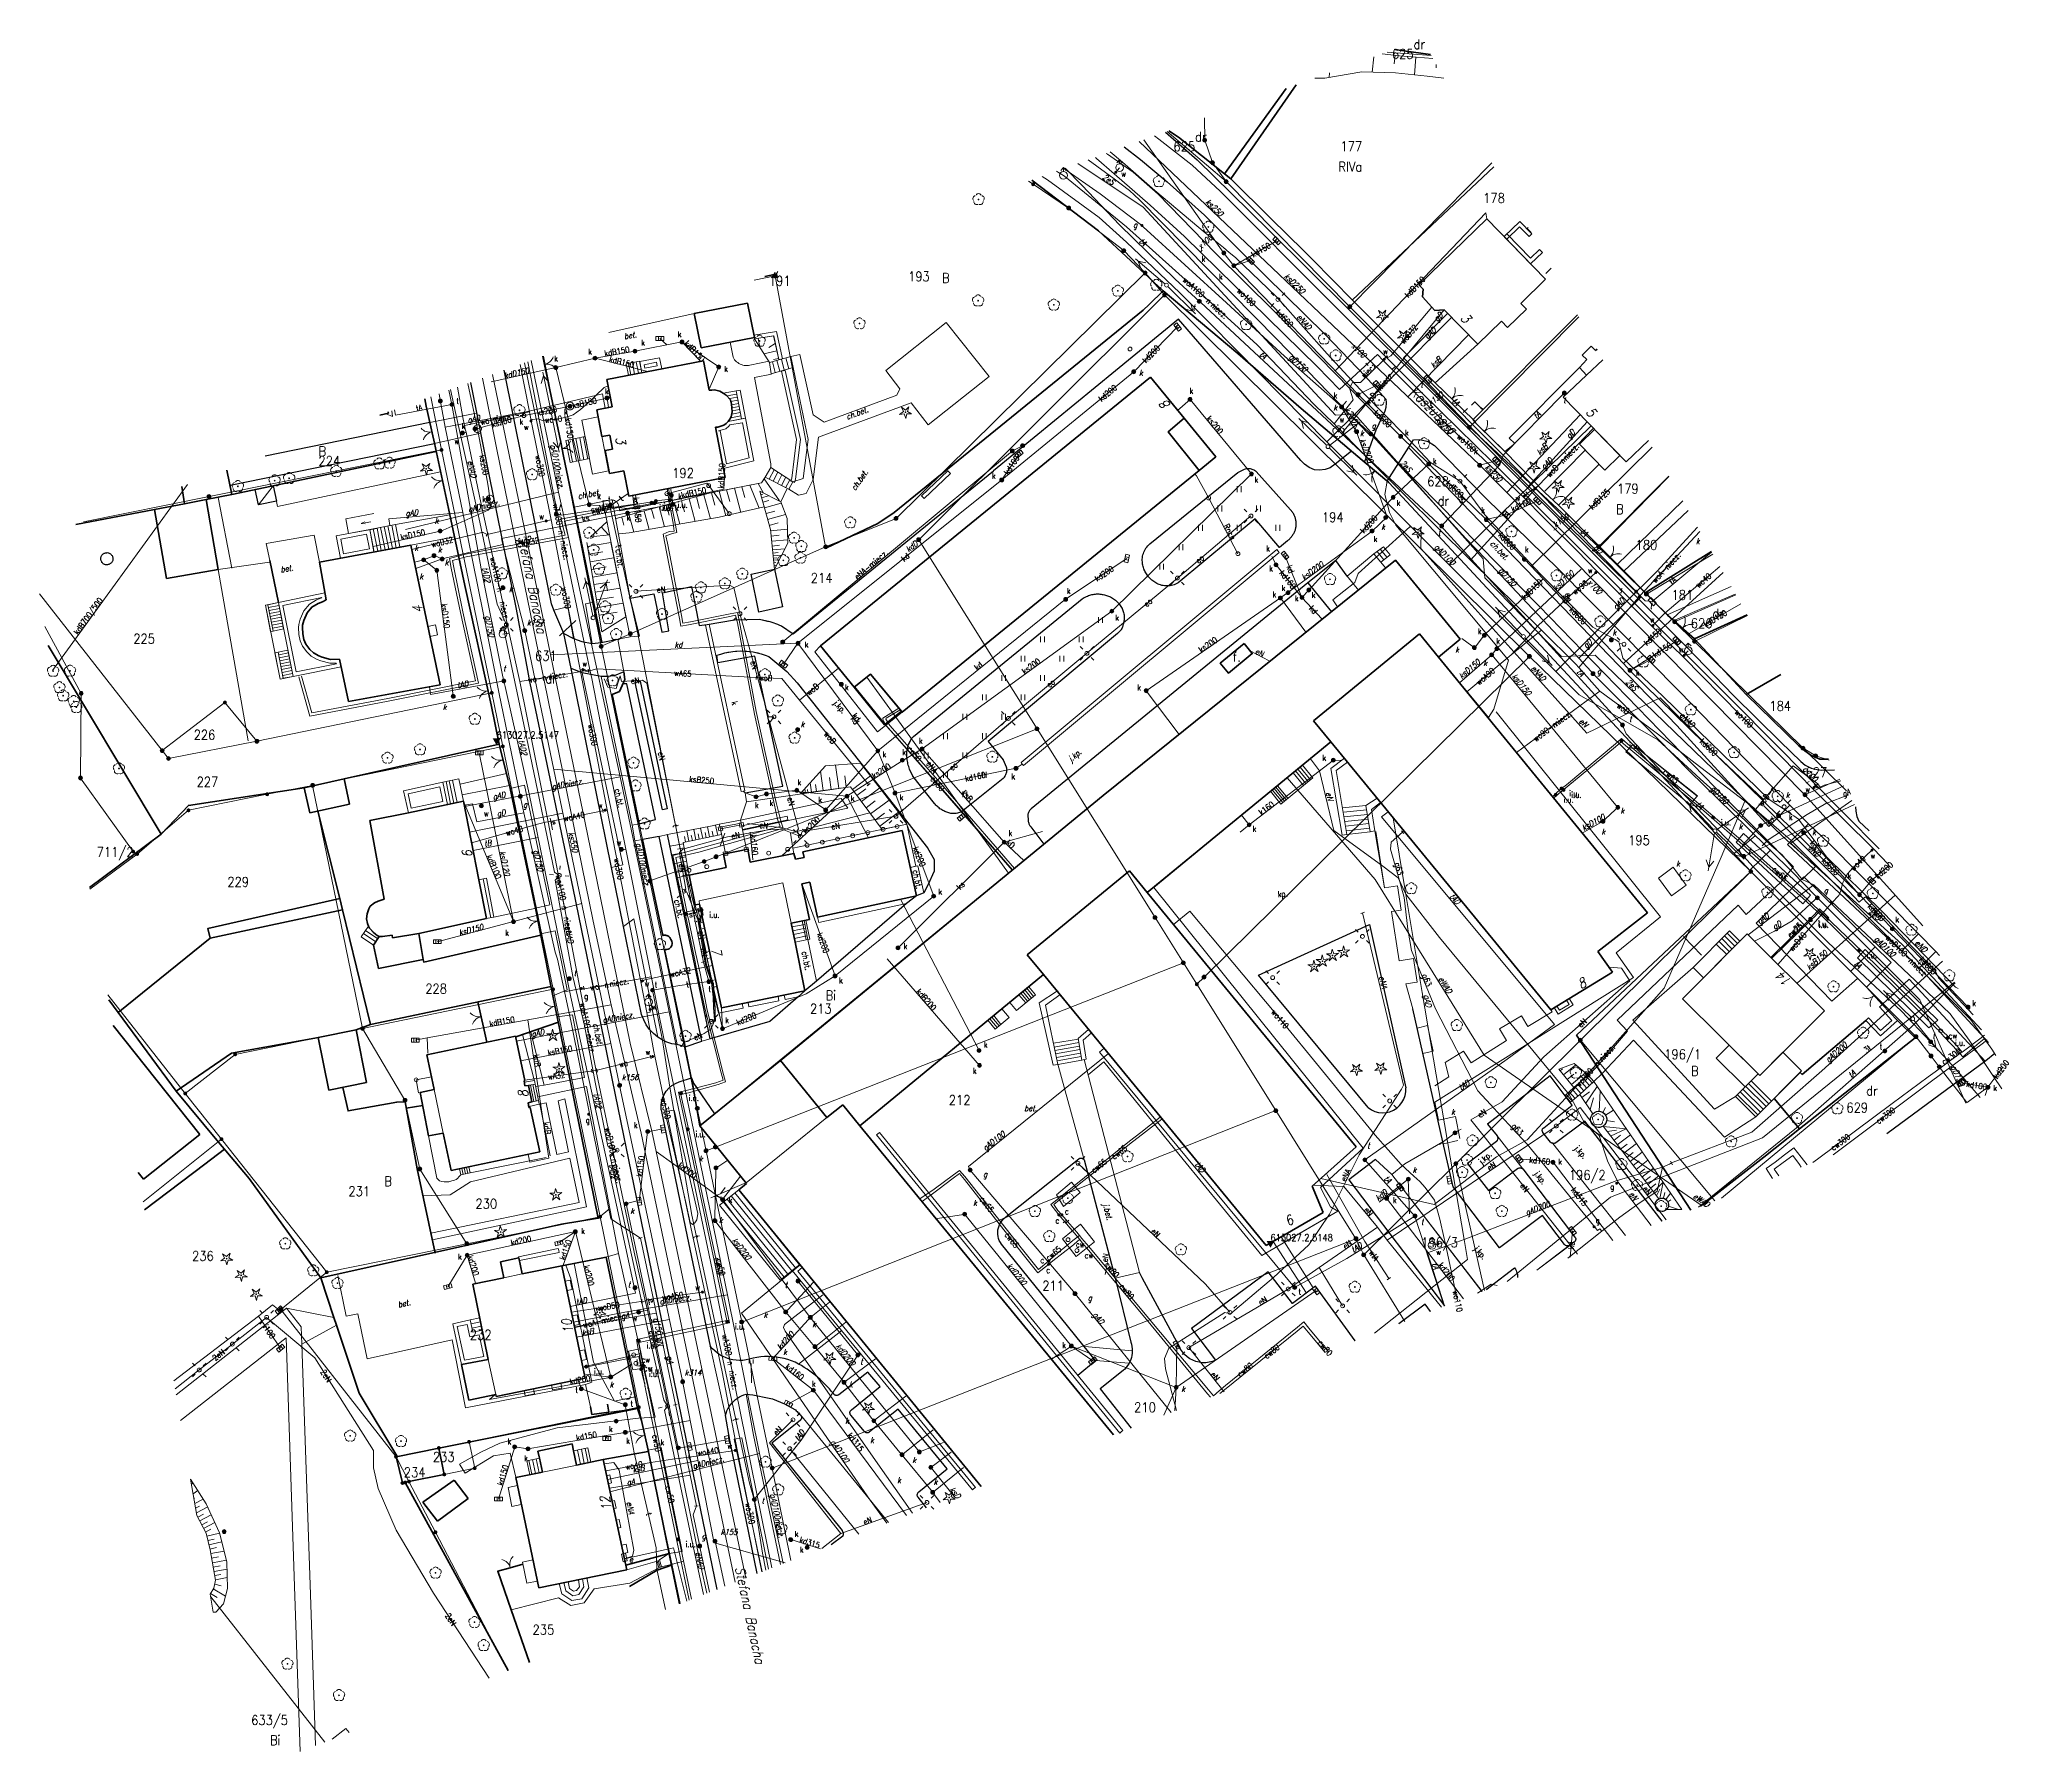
# Model space of a CAD drawing. Header units: metres. Extents: x 6548154 to 6548408, y 5572968 to 5573189.
import ezdxf
from ezdxf.enums import TextEntityAlignment as Align

# ---------------------------------------------------------------- set-up
doc = ezdxf.new("R2010")
doc.units = ezdxf.units.M
doc.header["$MEASUREMENT"] = 0
for name, color, linetype, lineweight in [('000 Inne (niezydentyfikowane)', 7, 'Continuous', 15), ('000 Ogrodzenie nietrwałe', 7, 'Continuous', 15), ('346-Wiata  taras odkryty na podporach - obrys', 7, 'Continuous', 15), ('346-Wiata słupy symb.', 7, 'Continuous', 15), ('360-Fundament obrys-Atr103', 7, 'Continuous', 15), ('412-Zapora przejazdu kolejowego', 7, 'Continuous', 15), ('505-Opis i rzędna włazu kwadratowego-SK', 7, 'Continuous', 15), ('506-Opis i rzędna włazu okrągłego-SK', 7, 'Continuous', 15), ('510-Podpora jednosłupowa symb.-SINAD', 7, 'Continuous', 15), ('664-Obrys przewodu-SCPOD', 7, 'Continuous', 15), ('905-Brama w ogrodzeniu', 7, 'Continuous', 15), ('BUBS - Basen', 7, 'Continuous', 15), ('BUBZ - Skarpa nieumocniona', 7, 'Continuous', 15), ('BUBZ - Skarpa nieumocniona - wypełnienie', 7, 'Continuous', 15), ('BUIB - Inna budowla', 7, 'Continuous', 15), ('BUIB - Murek oporowy - symbol', 7, 'Continuous', 15), ('BUIB - Podpora kwadratowa', 7, 'Continuous', 15), ('BUIB - Śmietnik', 7, 'Continuous', 15), ('BUUD - Ściana oporowa - symbol', 7, 'Continuous', 15), ('EGBADR_O - Numer porządkowy', 7, 'Continuous', 15), ('EGBB01 - Budynek', 7, 'Continuous', 15), ('EGBB03 - Budynek w budowie', 7, 'Continuous', 15), ('EGBC - Część budynku wyodrębniona ze względu na liczbę kondygnacji naziemnych', 7, 'Continuous', 15), ('EGBC - Część kondygnacji podziemnej budynku która nie zawiera się w obrysie części naziemnej', 7, 'Continuous', 15), ('EGBD - Działka ewidencyjna', 7, 'Continuous', 15), ('EGBD_O - Działka ewidencyjna', 7, 'Continuous', 15), ('EGBL - Łącznik nadziemny', 7, 'Continuous', 15), ('EGBP - Podpora związana z budynkiem', 7, 'Continuous', 15), ('EGBP04 - Punkt graniczny niestabilizowany dokładny', 7, 'Continuous', 15), ('EGBP04 - Punkt graniczny stabilizowany trwale dokładny', 7, 'Continuous', 15), ('EGBS - Schody', 7, 'Continuous', 15), ('EGBT - Taras', 7, 'Continuous', 15), ('EGBU_O - Użytek gruntowy', 7, 'Continuous', 15), ('EGBW - Wjazd do podziemia', 7, 'Continuous', 15), ('KTCR - Alejka', 7, 'Continuous', 15), ('KTCR - Chodnik', 7, 'Continuous', 15), ('KTJZ - Jezdnia', 7, 'Continuous', 15), ('KTKR - Krawężnik', 7, 'Continuous', 15), ('KTOK - Brama', 7, 'Continuous', 15), ('KTOK - Ogrodzenie trwałe', 7, 'Continuous', 15), ('KTOK - Schody w ciągu komunikacyjnym', 7, 'Continuous', 15), ('KTPL - Plac', 7, 'Continuous', 15), ('KTUL01 - Nazwa ulicy', 7, 'Continuous', 15), ('OBOP01 - Drzewo iglaste', 7, 'Continuous', 15), ('OBOP02 - Drzewo liściaste', 7, 'Continuous', 15), ('OSSW04 - Punkt osnowy wysokościowej szczegółowej', 7, 'Continuous', 15), ('OSSW04_O - Punkt osnowy wysokościowej szczegółowej', 7, 'Continuous', 15), ('PTTU - Trawnik', 7, 'Continuous', 15), ('PTTU - Trawnik - pojedynczy', 7, 'Continuous', 15), ('SUBP02_C - Komora podziemna - przewód ciepłowniczy', 7, 'Continuous', 15), ('SUBP11 - Inna budowla podziemna', 7, 'Continuous', 15), ('SUPC - Przewód ciepłowniczy', 7, 'Continuous', 15), ('SUPC_O - Przewód ciepłowniczy - opis', 7, 'Continuous', 15), ('SUPE - Przewód elektroenergetyczny', 7, 'Continuous', 15), ('SUPE_O - Przewód elektroenergetyczny - opis', 7, 'Continuous', 15), ('SUPE_O - Przewód elektroenergetyczny niskiego napięcia', 7, 'Continuous', 15), ('SUPG - Przewód gazowy', 7, 'Continuous', 15), ('SUPG_O - Przewód gazowy - opis', 7, 'Continuous', 15), ('SUPI - Przewód inny', 7, 'Continuous', 15), ('SUPI_O - Przewód inny - opis', 7, 'Continuous', 15), ('SUPK - Przewód kanalizacyjny', 7, 'Continuous', 15), ('SUPK_O - Przewód kanalizacyjny - opis', 7, 'Continuous', 15), ('SUPT - Przewód telekomunikacyjny', 7, 'Continuous', 15), ('SUPT_O - Przewód telekomunikacyjny - opis', 7, 'Continuous', 15), ('SUPT_O - Przewód telekomunikacyjny napowietrzny', 7, 'Continuous', 15), ('SUPW - Przewód wodociągowy', 7, 'Continuous', 15), ('SUPW_O - Przewód wodociągowy - opis', 7, 'Continuous', 15), ('SUPZ - Przewód niezidentyfikowany', 7, 'Continuous', 15), ('SUSM01 - Latarnia', 7, 'Continuous', 15), ('SUSM04_E - Słup', 7, 'Continuous', 15), ('SUUS02 - Hydrant', 7, 'Continuous', 15), ('SUUS05 - Kratka ściekowa', 7, 'Continuous', 15), ('SUUS06 - Odwodnienie liniowe', 7, 'Continuous', 15), ('SUUS06 - Odwodnienie liniowe - opis', 7, 'Continuous', 15), ('SUUS15_C - Studzienka - przewód ciepłowniczy', 7, 'Continuous', 15), ('SUUS15_C - Studzienka okrągła - przewód ciepłowniczy', 7, 'Continuous', 15), ('SUUS15_K - Studzienka - przewód kanalizacyjny', 7, 'Continuous', 15), ('SUUS15_K - Studzienka okrągła - przewód kanalizacyjny', 7, 'Continuous', 15), ('SUUS17 - Szafa telekomunikacyjna', 7, 'Continuous', 15), ('SUUS18 - Szafa elektroenergetyczna', 7, 'Continuous', 15), ('SUUS22_E - Właz okrągły', 7, 'Continuous', 15), ('SUUS22_G - Właz - opis', 7, 'Continuous', 15), ('SUUS22_G - Właz okrągły', 7, 'Continuous', 15), ('SUUS22_K - Właz', 7, 'Continuous', 15), ('SUUS22_K - Właz - opis', 7, 'Continuous', 15), ('SUUS22_K - Właz okrągły', 7, 'Continuous', 15), ('SUUS22_T - Właz - opis', 7, 'Continuous', 15), ('SUUS22_T - Właz okrągły', 7, 'Continuous', 15), ('SUUS22_W - Właz - opis', 7, 'Continuous', 15), ('SUUS22_W - Właz okrągły', 7, 'Continuous', 15), ('SUUS25_C - Zasuwa lub zawór', 7, 'Continuous', 15), ('SUUS25_C - Zasuwa lub zawór - opis', 7, 'Continuous', 15), ('SUUS25_G - Zasuwa lub zawór', 7, 'Continuous', 15), ('SUUS25_G - Zasuwa lub zawór - opis', 7, 'Continuous', 15), ('SUUS25_W - Zasuwa lub zawór', 7, 'Continuous', 15), ('SUUS25_W - Zasuwa lub zawór - opis', 7, 'Continuous', 15), ('SUUS31 - Inne urządzenie techniczne - opis', 7, 'Continuous', 15), ('SUUS31 - Inne urządzenie techniczne - symbol', 7, 'Continuous', 15), ('SUXC - Punkt zmiany cech lub źródła danych o położeniu przewodu', 7, 'Continuous', 15), ('SUXE - Punkt zmiany cech lub źródła danych o położeniu przewodu', 7, 'Continuous', 15), ('SUXG - Punkt zmiany cech lub źródła danych o położeniu przewodu', 7, 'Continuous', 15), ('SUXW - Punkt zmiany cech lub źródła danych o położeniu przewodu', 7, 'Continuous', 15)]:
    doc.layers.add(name, color=color, linetype=linetype, lineweight=lineweight)
doc.styles.get("Standard").update_dxf_attribs({"font": 'txt.shx', "width": 0.75})
doc.linetypes.add('902-500b', pattern='A,3.75,[61,dgnlstyle-ccad.shx,S=0.001389,R=0,X=0,Y=0],3.75', length=7.5)

# ---------------------------------------------------------------- blocks, each defined once
blk = doc.blocks.new('311')
at = {"color": 0, "linetype": 'Continuous', "lineweight": 15}
blk.add_circle((0, 0), 0.25, dxfattribs=at)
blk = doc.blocks.new('905')
at = {"color": 0, "linetype": 'Continuous', "lineweight": 15}
for centre, start, end in [((-1.5, 0), 0, 60), ((1.5, 0), 120, 180)]:
    blk.add_arc(centre, 1.5, start, end, dxfattribs=at)
blk = doc.blocks.new('412')
at = {"color": 0, "linetype": 'Continuous', "lineweight": 15}
for p, q in [((0.25, 0.25), (-0.25, 0.25)), ((0.25, 0), (2.75, 0)), ((0.25, -0.25), (-0.25, -0.25))]:
    blk.add_line(p, q, dxfattribs=at)
blk = doc.blocks.new('510')
at = {"color": 0, "linetype": 'Continuous', "lineweight": 15}
blk.add_circle((0, 0), 0.25, dxfattribs=at)
blk = doc.blocks.new('EGBP04_03')
at = {"layer": 'EGBP04 - Punkt graniczny niestabilizowany dokładny', "linetype": 'Continuous', "lineweight": 15}
h = blk.add_hatch(color=7, dxfattribs=at)
edge = h.paths.add_edge_path()
edge.add_arc((0, 0), 0.5, 0, 360)
h = blk.add_hatch(color=96, dxfattribs=at)
edge = h.paths.add_edge_path()
edge.add_arc((0, 0), 0.09, 0, 360)
blk = doc.blocks.new('EGBP04_02')
at = {"layer": 'EGBP04 - Punkt graniczny stabilizowany trwale dokładny', "linetype": 'Continuous', "lineweight": 18}
h = blk.add_hatch(color=7, dxfattribs=at)
edge = h.paths.add_edge_path()
edge.add_arc((0, 0), 0.5, 0, 360)
at = {"layer": 'EGBP04 - Punkt graniczny stabilizowany trwale dokładny', "color": 96, "linetype": 'Continuous', "lineweight": 18}
blk.add_circle((0, 0), 0.5, dxfattribs=at)
blk = doc.blocks.new('SUSM04_E')
at = {"layer": 'SUSM04_E - Słup', "color": 7, "linetype": 'Continuous', "lineweight": 18}
blk.add_circle((0, 0), 0.5, dxfattribs=at)
blk = doc.blocks.new('SUSM01')
at = {"layer": 'SUSM01 - Latarnia', "color": 7, "linetype": 'Continuous', "lineweight": 18}
for p, q in [((-1.767767, 1.767767), (-1.06066, 1.06066)), ((1.06066, 1.06066), (1.767767, 1.767767)), ((-1.767767, -1.767767), (-1.06066, -1.06066)), ((1.06066, -1.06066), (1.767767, -1.767767))]:
    blk.add_line(p, q, dxfattribs=at)
blk.add_circle((0, 0), 0.5, dxfattribs=at)
blk = doc.blocks.new('PTTU04j')
at = {"layer": 'PTTU - Trawnik - pojedynczy', "color": 7, "linetype": 'Continuous', "lineweight": 18}
for p, q in [((-0.5, 0.75), (-0.5, -0.75)), ((0.5, 0.75), (0.5, -0.75))]:
    blk.add_line(p, q, dxfattribs=at)
blk = doc.blocks.new('OBOP02_01')
at = {"layer": 'OBOP02 - Drzewo liściaste', "color": 96, "linetype": 'Continuous', "lineweight": 18}
blk.add_circle((0, 0), 0.1, dxfattribs=at)
for centre, start, end in [((-0.713292, 0.231763), 102.14713, 221.85287), ((0, 0.75), 30.14713, 149.85287), ((0.713292, 0.231763), 318.14713, 77.85287), ((-0.440839, -0.606763), 174.14713, 293.85287), ((0.440839, -0.606763), 246.14713, 5.85287)]:
    blk.add_arc(centre, 0.75, start, end, dxfattribs=at)
blk = doc.blocks.new('OSSW04')
at = {"layer": 'OSSW04 - Punkt osnowy wysokościowej szczegółowej', "color": 7, "linetype": 'Continuous', "lineweight": 15, "extrusion": (0, 0, -1)}
blk.add_solid([(1, 0.57735), (-1, 0.57735), (0, -1.154701)], dxfattribs=at)
blk = doc.blocks.new('BUIB04_1a')
at = {"layer": 'BUIB - Podpora kwadratowa', "color": 7, "linetype": 'Continuous', "lineweight": 18, "flags": 128}
blk.add_lwpolyline([(-0.5, 0.5), (0.5, 0.5), (0.5, -0.5), (-0.5, -0.5), (-0.5, 0.5)], close=True, dxfattribs=at)
blk = doc.blocks.new('SUPT01')
at = {"layer": 'SUPT_O - Przewód telekomunikacyjny napowietrzny', "color": 30, "linetype": 'Continuous', "lineweight": 18}
for p, q in [((0.5, 0), (10.5, 0)), ((6.067949, -1), (7.8, 0)), ((9.532051, 0), (7.8, 1))]:
    blk.add_line(p, q, dxfattribs=at)
blk = doc.blocks.new('OBOP01_01')
at = {"layer": 'OBOP01 - Drzewo iglaste', "color": 96, "linetype": 'Continuous', "lineweight": 18, "flags": 128}
blk.add_lwpolyline([(0.884136, 1.380501), (-0.030797, 0.563971), (-1.031722, 1.272469), (-0.550182, 0.144665), (-1.525693, -0.598437), (-0.307362, -0.458824), (0.088436, -1.619499), (0.354882, -0.422491), (1.581168, -0.415753), (0.525277, 0.207879), (0.884136, 1.380501)], close=True, dxfattribs=at)
at = {"layer": 'OBOP01 - Drzewo iglaste', "color": 96, "linetype": 'Continuous', "lineweight": 18}
blk.add_circle((0, 0), 0.1, dxfattribs=at)
blk = doc.blocks.new('SUUS05')
at = {"layer": 'SUUS05 - Kratka ściekowa', "color": 7, "linetype": 'Continuous', "lineweight": 18, "flags": 128}
blk.add_lwpolyline([(1, 0.5), (1, -0.5), (-1, -0.5), (-1, 0.5), (1, 0.5)], close=True, dxfattribs=at)
for points in [[(-0.35, 0.5), (-0.35, -0.5)], [(0.35, 0.5), (0.35, -0.5)]]:
    blk.add_lwpolyline(points, dxfattribs=at)
blk = doc.blocks.new('SUUS02')
at = {"layer": 'SUUS02 - Hydrant', "color": 7, "linetype": 'Continuous', "lineweight": 18}
for p in [(-0.707107, 1.292893), (0, 1), (0.707107, 1.292893)]:
    blk.add_line(p, (0, 2), dxfattribs=at)
blk.add_circle((0, 0), 1, dxfattribs=at)
blk = doc.blocks.new('SUPE04')
at = {"layer": 'SUPE_O - Przewód elektroenergetyczny niskiego napięcia', "color": 1, "linetype": 'Continuous', "lineweight": 18}
for p, q in [((0.5, 0), (10.5, 0)), ((9.532051, 0), (7.8, 1)), ((7.8, -1), (9.532051, 0))]:
    blk.add_line(p, q, dxfattribs=at)
blk = doc.blocks.new('SUUS15_05')
at = {"layer": 'SUUS15_K - Studzienka okrągła - przewód kanalizacyjny', "color": 36, "linetype": 'Continuous', "lineweight": 18}
blk.add_circle((0, 0), 0.5, dxfattribs=at)
blk = doc.blocks.new('SUUS22_01')
at = {"layer": 'SUUS22_K - Właz okrągły', "linetype": 'Continuous', "lineweight": 18}
h = blk.add_hatch(color=7, dxfattribs=at)
edge = h.paths.add_edge_path()
edge.add_arc((0, 0), 0.5, 0, 360)
at = {"layer": 'SUUS22_K - Właz okrągły', "color": 7, "linetype": 'Continuous', "lineweight": 18}
blk.add_circle((0, 0), 0.5, dxfattribs=at)
blk = doc.blocks.new('EGBP12_01')
at = {"layer": 'EGBP - Podpora związana z budynkiem', "color": 7, "linetype": 'Continuous', "lineweight": 18}
blk.add_circle((0, 0), 0.5, dxfattribs=at)
blk = doc.blocks.new('SUUS22_01_1')
at = {"layer": 'SUUS22_W - Właz okrągły', "linetype": 'Continuous', "lineweight": 18}
h = blk.add_hatch(color=7, dxfattribs=at)
edge = h.paths.add_edge_path()
edge.add_arc((0, 0), 0.5, 0, 360)
at = {"layer": 'SUUS22_W - Właz okrągły', "color": 7, "linetype": 'Continuous', "lineweight": 18}
blk.add_circle((0, 0), 0.5, dxfattribs=at)
blk = doc.blocks.new('SUUS25')
at = {"layer": 'SUUS25_W - Zasuwa lub zawór', "linetype": 'Continuous', "lineweight": 15}
h = blk.add_hatch(color=7, dxfattribs=at)
edge = h.paths.add_edge_path()
edge.add_arc((0, 0), 0.4, 0, 360)
blk = doc.blocks.new('SUXX_01')
at = {"layer": 'SUXE - Punkt zmiany cech lub źródła danych o położeniu przewodu', "color": 7, "linetype": 'Continuous', "lineweight": 18}
blk.add_line((0, -0.5), (0, 0.5), dxfattribs=at)
blk = doc.blocks.new('SUXX_01_1')
at = {"layer": 'SUXG - Punkt zmiany cech lub źródła danych o położeniu przewodu', "color": 7, "linetype": 'Continuous', "lineweight": 18}
blk.add_line((0, -0.5), (0, 0.5), dxfattribs=at)
blk = doc.blocks.new('SUXX_01_2')
at = {"layer": 'SUXW - Punkt zmiany cech lub źródła danych o położeniu przewodu', "color": 7, "linetype": 'Continuous', "lineweight": 18}
blk.add_line((0, -0.5), (0, 0.5), dxfattribs=at)
blk = doc.blocks.new('SUXX_01_3')
at = {"layer": 'SUXC - Punkt zmiany cech lub źródła danych o położeniu przewodu', "color": 7, "linetype": 'Continuous', "lineweight": 18}
blk.add_line((0, -0.5), (0, 0.5), dxfattribs=at)
blk = doc.blocks.new('SUUS25_1')
at = {"layer": 'SUUS25_G - Zasuwa lub zawór', "linetype": 'Continuous', "lineweight": 15}
h = blk.add_hatch(color=7, dxfattribs=at)
edge = h.paths.add_edge_path()
edge.add_arc((0, 0), 0.4, 0, 360)
blk = doc.blocks.new('SUUS18_01')
at = {"layer": 'SUUS18 - Szafa elektroenergetyczna', "color": 7, "linetype": 'Continuous', "lineweight": 18}
for p, q in [((1, 0.5), (-1, 0.5)), ((-1, 0.5), (-1, -0.5)), ((1, -0.5), (1, 0.5)), ((-1, -0.5), (1, -0.5))]:
    blk.add_line(p, q, dxfattribs=at)
blk = doc.blocks.new('SUUS22_01_2')
at = {"layer": 'SUUS22_T - Właz okrągły', "linetype": 'Continuous', "lineweight": 18}
h = blk.add_hatch(color=7, dxfattribs=at)
edge = h.paths.add_edge_path()
edge.add_arc((0, 0), 0.5, 0, 360)
at = {"layer": 'SUUS22_T - Właz okrągły', "color": 7, "linetype": 'Continuous', "lineweight": 18}
blk.add_circle((0, 0), 0.5, dxfattribs=at)
blk = doc.blocks.new('SUUS17_01')
at = {"layer": 'SUUS17 - Szafa telekomunikacyjna', "color": 7, "linetype": 'Continuous', "lineweight": 18}
for p, q in [((1, 0.5), (-1, 0.5)), ((-1, 0.5), (-1, -0.5)), ((1, -0.5), (1, 0.5)), ((-1, -0.5), (1, -0.5))]:
    blk.add_line(p, q, dxfattribs=at)
blk = doc.blocks.new('SUUS22_01_3')
at = {"layer": 'SUUS22_G - Właz okrągły', "linetype": 'Continuous', "lineweight": 18}
h = blk.add_hatch(color=7, dxfattribs=at)
edge = h.paths.add_edge_path()
edge.add_arc((0, 0), 0.5, 0, 360)
at = {"layer": 'SUUS22_G - Właz okrągły', "color": 7, "linetype": 'Continuous', "lineweight": 18}
blk.add_circle((0, 0), 0.5, dxfattribs=at)
blk = doc.blocks.new('SUUS22_01_4')
at = {"layer": 'SUUS22_E - Właz okrągły', "linetype": 'Continuous', "lineweight": 18}
h = blk.add_hatch(color=7, dxfattribs=at)
edge = h.paths.add_edge_path()
edge.add_arc((0, 0), 0.5, 0, 360)
at = {"layer": 'SUUS22_E - Właz okrągły', "color": 7, "linetype": 'Continuous', "lineweight": 18}
blk.add_circle((0, 0), 0.5, dxfattribs=at)
blk = doc.blocks.new('SUUS25_2')
at = {"layer": 'SUUS25_C - Zasuwa lub zawór', "linetype": 'Continuous', "lineweight": 15}
h = blk.add_hatch(color=7, dxfattribs=at)
edge = h.paths.add_edge_path()
edge.add_arc((0, 0), 0.4, 0, 360)
blk = doc.blocks.new('SUUS15_02')
at = {"layer": 'SUUS15_C - Studzienka okrągła - przewód ciepłowniczy', "color": 212, "linetype": 'Continuous', "lineweight": 18}
blk.add_circle((0, 0), 0.5, dxfattribs=at)
blk = doc.blocks.new('SUUS31')
at = {"layer": 'SUUS31 - Inne urządzenie techniczne - symbol', "linetype": 'Continuous', "lineweight": 15}
h = blk.add_hatch(color=7, dxfattribs=at)
edge = h.paths.add_edge_path()
edge.add_arc((0, 0), 0.5, 0, 360)
blk = doc.blocks.new('SUSM04_C')
at = {"layer": '506-Opis i rzędna włazu okrągłego-SK', "color": 7, "linetype": 'Continuous', "lineweight": 18}
blk.add_circle((0, 0), 0.5, dxfattribs=at)

msp = doc.modelspace()

# ---------------------------------------------------------------- linework, layer by layer
at = {"layer": '000 Inne (niezydentyfikowane)', "color": 7, "linetype": 'Continuous', "lineweight": 25, "flags": 128}
msp.add_lwpolyline([(6548182.04, 5573130.77), (6548184.36, 5573131.26), (6548184.78, 5573129.27), (6548182.47, 5573128.79), (6548182.04, 5573130.77)], close=True, dxfattribs=at)
at = {"layer": '000 Ogrodzenie nietrwałe', "color": 7, "linetype": '902-500b', "lineweight": 18, "flags": 128}
msp.add_lwpolyline([(6548183.89, 5573121.41), (6548177.25, 5573120.47)], dxfattribs=at)
at = {"layer": '346-Wiata  taras odkryty na podporach - obrys', "color": 7, "linetype": 'Continuous', "lineweight": 18, "flags": 128}
for points in [[(6548352.93, 5573136.62), (6548354.9, 5573138.54), (6548358.17, 5573135.17), (6548356.22, 5573133.26), (6548352.93, 5573136.62)], [(6548205.13, 5573053.34), (6548203.12, 5573052.94), (6548202.81, 5573054.6), (6548204.79, 5573054.97), (6548205.13, 5573053.34)]]:
    msp.add_lwpolyline(points, close=True, dxfattribs=at)
at = {"layer": '664-Obrys przewodu-SCPOD', "color": 6, "linetype": 'Continuous', "lineweight": 18, "flags": 128}
for points in [[(6548368.16, 5573091.23), (6548359.82, 5573097.88), (6548358.94, 5573096.91), (6548367.19, 5573090.15), (6548368.16, 5573091.23)], [(6548368.15, 5573091.22), (6548359.82, 5573097.88), (6548358.94, 5573096.91), (6548367.19, 5573090.15), (6548368.15, 5573091.22)], [(6548382.77, 5573078.42), (6548374.09, 5573086.4), (6548373.16, 5573085.29), (6548381.75, 5573077.32), (6548382.77, 5573078.42)], [(6548399.17, 5573062.29), (6548389.83, 5573071.44), (6548388.82, 5573070.35), (6548398.03, 5573061.33), (6548399.17, 5573062.29)]]:
    msp.add_lwpolyline(points, close=True, dxfattribs=at)
at = {"layer": '905-Brama w ogrodzeniu', "color": 7, "linetype": 'Continuous', "lineweight": 35, "flags": 128}
msp.add_lwpolyline([(6548232.73, 5573006.8), (6548231.87, 5573010.62)], dxfattribs=at)
at = {"layer": 'BUBS - Basen', "color": 7, "linetype": 'Continuous', "lineweight": 25, "flags": 128}
msp.add_lwpolyline([(6548163.48, 5573121.32), (6548163.42, 5573121.27), (6548163.36, 5573121.21), (6548163.29, 5573121.17), (6548163.21, 5573121.13), (6548163.14, 5573121.1), (6548163.06, 5573121.08), (6548162.98, 5573121.07), (6548162.91, 5573121.06), (6548162.81, 5573121.06), (6548162.73, 5573121.07), (6548162.65, 5573121.09), (6548162.58, 5573121.12), (6548162.5, 5573121.16), (6548162.43, 5573121.2), (6548162.37, 5573121.25), (6548162.31, 5573121.31), (6548162.26, 5573121.37), (6548162.22, 5573121.44), (6548162.18, 5573121.52), (6548162.15, 5573121.59), (6548162.13, 5573121.67), (6548162.11, 5573121.74), (6548162.11, 5573121.82), (6548162.1, 5573121.91), (6548162.12, 5573122), (6548162.14, 5573122.08), (6548162.17, 5573122.15), (6548162.2, 5573122.23), (6548162.25, 5573122.29), (6548162.3, 5573122.36), (6548162.36, 5573122.42), (6548162.42, 5573122.47), (6548162.49, 5573122.51), (6548162.56, 5573122.55), (6548162.64, 5573122.58), (6548162.72, 5573122.6), (6548162.79, 5573122.62), (6548162.87, 5573122.62), (6548162.95, 5573122.63), (6548163.04, 5573122.61), (6548163.12, 5573122.59), (6548163.2, 5573122.56), (6548163.27, 5573122.53), (6548163.34, 5573122.48), (6548163.4, 5573122.43), (6548163.46, 5573122.37), (6548163.51, 5573122.31), (6548163.56, 5573122.24), (6548163.6, 5573122.17), (6548163.63, 5573122.09), (6548163.65, 5573122.01), (6548163.66, 5573121.93), (6548163.67, 5573121.86), (6548163.67, 5573121.77), (6548163.66, 5573121.69), (6548163.64, 5573121.61), (6548163.61, 5573121.53), (6548163.57, 5573121.46), (6548163.53, 5573121.39), (6548163.48, 5573121.32)], close=True, dxfattribs=at)
at = {"layer": 'BUBZ - Skarpa nieumocniona', "color": 7, "linetype": 'Continuous', "lineweight": 18, "flags": 128}
for points in [[(6548327.48, 5573186.98), (6548329.72, 5573186.75), (6548334, 5573186.41)], [(6548318.79, 5573183.85), (6548320.07, 5573183.86), (6548324.84, 5573184.66), (6548329.18, 5573184.55), (6548333.28, 5573184.1), (6548335.44, 5573183.87)], [(6548246.46, 5573150.2), (6548248.94, 5573150.6), (6548249.6, 5573147.54)], [(6548248.39, 5573147.16), (6548246.46, 5573150.2)], [(6548247.83, 5573132.39), (6548247.39, 5573131.63), (6548240.8, 5573130.33), (6548228.61, 5573127.02)], [(6548229, 5573125.05), (6548230.31, 5573125.17), (6548241.9, 5573127.2), (6548247.72, 5573128.52), (6548247.15, 5573130.55), (6548249.87, 5573129.2), (6548250.63, 5573130.82)], [(6548227.42, 5573126.61), (6548225.29, 5573124.68)], [(6548225.29, 5573124.68), (6548227.76, 5573124.92)], [(6548224.84, 5573123.92), (6548226.77, 5573112.42)], [(6548227.95, 5573123.94), (6548229.38, 5573116.75), (6548229.88, 5573114.36), (6548226.77, 5573112.42)]]:
    msp.add_lwpolyline(points, dxfattribs=at)
for points in [[(6548249.87, 5573129.2), (6548250.67, 5573127.05), (6548250.76, 5573123.85), (6548249.05, 5573120.49), (6548248.53, 5573125.63), (6548247.15, 5573130.55), (6548249.87, 5573129.2)], [(6548264.93, 5573089.31), (6548266.14, 5573087.59), (6548262.96, 5573086.92), (6548261.37, 5573089.04), (6548258.85, 5573092.43), (6548252.43, 5573091.54), (6548255.63, 5573095.12), (6548260.16, 5573095.46), (6548264.93, 5573089.31)], [(6548242.08, 5573087.01), (6548242.22, 5573086.25), (6548237.27, 5573085.24), (6548238.05, 5573080.99), (6548236.4, 5573080.65), (6548235.23, 5573086.27), (6548241.02, 5573087.37), (6548241.91, 5573087.59), (6548242.08, 5573087.01)], [(6548354.05, 5573055.2), (6548352.22, 5573053.62), (6548350.27, 5573055.98), (6548352.26, 5573056.7), (6548354.05, 5573055.2)], [(6548366.15, 5573037.88), (6548364.17, 5573037.86), (6548364.28, 5573037.99), (6548364.37, 5573038.15), (6548364.42, 5573038.31), (6548364.44, 5573038.49), (6548364.42, 5573038.66), (6548364.36, 5573038.83), (6548364.27, 5573038.98), (6548364.16, 5573039.11), (6548364.02, 5573039.21), (6548363.86, 5573039.29), (6548363.69, 5573039.33), (6548363.51, 5573039.33), (6548363.34, 5573039.3), (6548363.18, 5573039.23), (6548355.98, 5573048.62), (6548356.17, 5573048.78), (6548356.32, 5573048.98), (6548356.42, 5573049.21), (6548356.46, 5573049.46), (6548356.44, 5573049.71), (6548356.36, 5573049.95), (6548356.23, 5573050.16), (6548356.05, 5573050.33), (6548355.83, 5573050.46), (6548355.59, 5573050.53), (6548355.34, 5573050.54), (6548355.09, 5573050.49), (6548354.87, 5573050.39), (6548354.67, 5573050.23), (6548352.99, 5573052.71), (6548354.78, 5573054.38), (6548366.15, 5573037.88)], [(6548175.71, 5572999.89), (6548177.41, 5572996.16), (6548178.37, 5572992.39), (6548178.48, 5572988.95), (6548177.95, 5572987), (6548176.97, 5572985.92), (6548176.62, 5572985.93), (6548176.23, 5572988.25), (6548176.68, 5572989.02), (6548176.93, 5572990.02), (6548176.21, 5572993.95), (6548175.69, 5572996.12), (6548174.49, 5572998.4), (6548173.69, 5573003.09), (6548175.71, 5572999.89)]]:
    msp.add_lwpolyline(points, close=True, dxfattribs=at)
at = {"layer": 'BUBZ - Skarpa nieumocniona - wypełnienie', "color": 7, "linetype": 'Continuous', "lineweight": 18}
for p, q in [((6548246.95, 5573150.28), (6548247.14, 5573149.13)), ((6548249.36, 5573148.66), (6548247.67, 5573148.29)), ((6548249.15, 5573149.63), (6548248.34, 5573149.08)), ((6548249.57, 5573147.68), (6548248.91, 5573147.54)), ((6548238.98, 5573129.84), (6548239.39, 5573128.33)), ((6548239.95, 5573130.1), (6548240.79, 5573127.01)), ((6548240.91, 5573130.36), (6548241.35, 5573128.77)), ((6548242.76, 5573127.39), (6548241.9, 5573130.55)), ((6548243.29, 5573129.25), (6548242.88, 5573130.74)), ((6548244.71, 5573127.83), (6548243.87, 5573130.94)), ((6548245.23, 5573129.73), (6548244.85, 5573131.13)), ((6548245.88, 5573131.33), (6548247.07, 5573128.37)), ((6548246.93, 5573131.54), (6548247.62, 5573130.32)), ((6548247.17, 5573130.47), (6548247.27, 5573130.49)), ((6548247.28, 5573130.09), (6548247.53, 5573130.16)), ((6548247.38, 5573129.72), (6548248.3, 5573129.98)), ((6548247.7, 5573132.16), (6548249.68, 5573129.3)), ((6548229.33, 5573127.21), (6548229.62, 5573126.17)), ((6548230.3, 5573127.47), (6548230.9, 5573125.27)), ((6548231.26, 5573127.74), (6548231.58, 5573126.59)), ((6548232.23, 5573128), (6548232.88, 5573125.62)), ((6548233.19, 5573128.26), (6548233.53, 5573127.03)), ((6548234.16, 5573128.52), (6548234.85, 5573125.97)), ((6548235.12, 5573128.79), (6548235.48, 5573127.46)), ((6548236.09, 5573129.05), (6548236.83, 5573126.31)), ((6548237.05, 5573129.31), (6548237.44, 5573127.9)), ((6548238.02, 5573129.57), (6548238.81, 5573126.66)), ((6548247.54, 5573129.15), (6548248.32, 5573129.37)), ((6548247.75, 5573128.41), (6548249.93, 5573129.03)), ((6548247.96, 5573127.66), (6548249.08, 5573127.98)), ((6548248.17, 5573126.9), (6548250.49, 5573127.54)), ((6548225.95, 5573125.29), (6548226.18, 5573125.04)), ((6548226.69, 5573125.96), (6548227.65, 5573124.91)), ((6548248.38, 5573126.15), (6548249.53, 5573126.47)), ((6548248.55, 5573125.45), (6548250.71, 5573125.67)), ((6548248.62, 5573124.76), (6548249.67, 5573124.87)), ((6548227.95, 5573123.94), (6548224.92, 5573123.43)), ((6548225.09, 5573122.44), (6548226.89, 5573122.74)), ((6548248.69, 5573124.09), (6548250.75, 5573124.3)), ((6548248.75, 5573123.48), (6548249.71, 5573123.58)), ((6548248.8, 5573122.98), (6548250.4, 5573123.14)), ((6548248.84, 5573122.56), (6548249.51, 5573122.63)), ((6548248.88, 5573122.21), (6548249.98, 5573122.32)), ((6548228.34, 5573121.97), (6548225.25, 5573121.45)), ((6548225.42, 5573120.47), (6548227.35, 5573120.79)), ((6548228.73, 5573120.01), (6548225.58, 5573119.48)), ((6548248.91, 5573121.91), (6548249.36, 5573121.96)), ((6548248.93, 5573121.64), (6548249.68, 5573121.72)), ((6548248.97, 5573121.32), (6548249.23, 5573121.34)), ((6548249, 5573120.99), (6548249.32, 5573121.02)), ((6548225.75, 5573118.5), (6548227.82, 5573118.84)), ((6548229.12, 5573118.05), (6548225.92, 5573117.51)), ((6548226.08, 5573116.52), (6548228.28, 5573116.89)), ((6548229.52, 5573116.09), (6548226.25, 5573115.54)), ((6548226.41, 5573114.55), (6548228.75, 5573114.94)), ((6548255.34, 5573091.94), (6548255, 5573094.41)), ((6548257.34, 5573092.22), (6548256.93, 5573095.22)), ((6548252.74, 5573091.58), (6548252.72, 5573091.71)), ((6548253.05, 5573091.63), (6548252.98, 5573092.15)), ((6548253.36, 5573091.67), (6548253.31, 5573092.06)), ((6548253.82, 5573091.73), (6548253.65, 5573092.91)), ((6548254.47, 5573091.82), (6548254.35, 5573092.69)), ((6548256.35, 5573092.08), (6548256.14, 5573093.61)), ((6548258.32, 5573092.36), (6548258.11, 5573093.82)), ((6548259.11, 5573092.08), (6548261.44, 5573093.82)), ((6548259.69, 5573091.3), (6548260.86, 5573092.17)), ((6548260.28, 5573090.51), (6548262.64, 5573092.27)), ((6548260.87, 5573089.72), (6548262.05, 5573090.6)), ((6548261.46, 5573088.92), (6548263.84, 5573090.71)), ((6548262.06, 5573088.12), (6548263.26, 5573089.02)), ((6548262.66, 5573087.32), (6548265.06, 5573089.12)), ((6548238.01, 5573085.39), (6548237.73, 5573086.74)), ((6548238.9, 5573085.57), (6548238.63, 5573086.92)), ((6548239.79, 5573085.75), (6548239.52, 5573087.08)), ((6548240.23, 5573085.84), (6548240.1, 5573086.51)), ((6548240.68, 5573085.94), (6548240.41, 5573087.25)), ((6548241.15, 5573086.03), (6548241.02, 5573086.69)), ((6548241.73, 5573086.15), (6548241.46, 5573087.48)), ((6548237.3, 5573085.07), (6548235.55, 5573084.75)), ((6548237.51, 5573083.95), (6548235.78, 5573083.63)), ((6548237.4, 5573084.52), (6548236.53, 5573084.36)), ((6548237.55, 5573085.3), (6548237.42, 5573085.98)), ((6548238.45, 5573085.48), (6548238.32, 5573086.16)), ((6548239.35, 5573085.66), (6548239.21, 5573086.33)), ((6548237.72, 5573082.8), (6548236.02, 5573082.49)), ((6548237.93, 5573081.67), (6548236.25, 5573081.36)), ((6548237.61, 5573083.37), (6548236.76, 5573083.21)), ((6548237.82, 5573082.23), (6548236.98, 5573082.08)), ((6548238.03, 5573081.11), (6548237.2, 5573080.95)), ((6548350.45, 5573055.77), (6548350.74, 5573056.01)), ((6548350.89, 5573055.23), (6548352.46, 5573056.53)), ((6548351.37, 5573054.65), (6548352.21, 5573055.34)), ((6548351.9, 5573054.01), (6548353.7, 5573055.49)), ((6548353.75, 5573051.59), (6548355.21, 5573053.76)), ((6548353.24, 5573052.33), (6548354.23, 5573053.05)), ((6548354.3, 5573050.78), (6548354.75, 5573052.27)), ((6548355.49, 5573050.53), (6548355.6, 5573053.19)), ((6548355.94, 5573050.39), (6548356.31, 5573051.01)), ((6548356.02, 5573048.57), (6548358.97, 5573048.29)), ((6548356.29, 5573050.06), (6548357.32, 5573050.69)), ((6548356.44, 5573049.34), (6548357.46, 5573049.18)), ((6548356.51, 5573047.93), (6548357.74, 5573048.11)), ((6548356.96, 5573047.35), (6548358.97, 5573048.29)), ((6548357.39, 5573046.78), (6548358.25, 5573047.44)), ((6548357.82, 5573046.22), (6548359.51, 5573047.51)), ((6548358.25, 5573045.67), (6548359.08, 5573046.3)), ((6548358.66, 5573045.12), (6548360.29, 5573046.38)), ((6548359.07, 5573044.59), (6548359.87, 5573045.21)), ((6548359.47, 5573044.07), (6548361.05, 5573045.28)), ((6548359.87, 5573043.55), (6548360.64, 5573044.15)), ((6548360.25, 5573043.05), (6548361.78, 5573044.22)), ((6548360.64, 5573042.55), (6548361.39, 5573043.12)), ((6548361.01, 5573042.06), (6548362.49, 5573043.19)), ((6548361.38, 5573041.57), (6548362.11, 5573042.13)), ((6548361.75, 5573041.1), (6548363.18, 5573042.2)), ((6548362.11, 5573040.63), (6548362.81, 5573041.17)), ((6548362.48, 5573040.15), (6548363.74, 5573041.38)), ((6548363.31, 5573039.29), (6548363.74, 5573041.38)), ((6548362.87, 5573039.63), (6548363.3, 5573040.51)), ((6548363.78, 5573039.31), (6548363.96, 5573040.06)), ((6548364.09, 5573039.16), (6548364.69, 5573039.99)), ((6548364.34, 5573038.87), (6548364.74, 5573039.11)), ((6548364.41, 5573038.29), (6548365.74, 5573037.88)), ((6548173.8, 5573002.43), (6548174.02, 5573002.57)), ((6548174.01, 5573001.2), (6548174.63, 5573001.6)), ((6548174.12, 5573000.58), (6548174.22, 5573000.65)), ((6548174.23, 5572999.92), (6548175.33, 5573000.5)), ((6548174.34, 5572999.32), (6548174.86, 5572999.59)), ((6548174.44, 5572998.72), (6548175.9, 5572999.48)), ((6548174.61, 5572998.17), (6548175.37, 5572998.57)), ((6548174.87, 5572997.68), (6548176.36, 5572998.46)), ((6548175.13, 5572997.19), (6548175.86, 5572997.58)), ((6548175.38, 5572996.71), (6548176.81, 5572997.47)), ((6548175.63, 5572996.24), (6548176.33, 5572996.61)), ((6548175.79, 5572995.7), (6548177.43, 5572996.09)), ((6548175.92, 5572995.15), (6548176.74, 5572995.35)), ((6548176.05, 5572994.6), (6548177.71, 5572995)), ((6548176.19, 5572994.04), (6548177.02, 5572994.24)), ((6548176.3, 5572993.47), (6548178.02, 5572993.78)), ((6548176.41, 5572992.88), (6548177.28, 5572993.04)), ((6548176.51, 5572992.29), (6548178.31, 5572992.62)), ((6548176.62, 5572991.71), (6548177.5, 5572991.87)), ((6548176.72, 5572991.16), (6548178.4, 5572991.46)), ((6548176.82, 5572990.62), (6548177.62, 5572990.77)), ((6548176.92, 5572990.1), (6548178.43, 5572990.38)), ((6548176.26, 5572988.31), (6548177.14, 5572987.78)), ((6548176.62, 5572988.92), (6548178.21, 5572987.97)), ((6548176.81, 5572989.53), (6548177.64, 5572989.32))]:
    msp.add_line(p, q, dxfattribs=at)
at = {"layer": 'BUBZ - Skarpa nieumocniona - wypełnienie', "color": 7, "linetype": 'Continuous', "lineweight": 18, "flags": 128}
for points in [[(6548326.41, 5573186.59), (6548326.2, 5573184.63)], [(6548329.15, 5573186.81), (6548329.03, 5573185.69)], [(6548331.83, 5573186.58), (6548331.65, 5573184.28)], [(6548334.46, 5573185.6), (6548334.43, 5573185.19)], [(6548320.69, 5573184.54), (6548320.62, 5573183.95)], [(6548182.47, 5573128.79), (6548184.36, 5573131.26)]]:
    msp.add_lwpolyline(points, dxfattribs=at)
at = {"layer": 'BUIB - Inna budowla', "color": 7, "linetype": 'Continuous', "lineweight": 18, "flags": 128}
for points in [[(6548204.32, 5573113.12), (6548205.3, 5573113.33), (6548205.57, 5573112.02), (6548204.6, 5573111.82), (6548204.32, 5573113.12)], [(6548242.08, 5573087.01), (6548242.73, 5573083.79), (6548245.43, 5573084.33), (6548244.8, 5573087.51), (6548242.08, 5573087.01)], [(6548222.03, 5573028.63), (6548222.68, 5573028.77), (6548222.93, 5573027.56), (6548222.28, 5573027.42), (6548222.03, 5573028.63)], [(6548222.96, 5573024.13), (6548223.58, 5573024.26), (6548223.83, 5573023.05), (6548223.21, 5573022.92), (6548222.96, 5573024.13)], [(6548223.9, 5573019.62), (6548224.52, 5573019.75), (6548224.77, 5573018.53), (6548224.15, 5573018.4), (6548223.9, 5573019.62)], [(6548221.49, 5573015.46), (6548221.62, 5573014.83), (6548220.41, 5573014.58), (6548220.28, 5573015.21), (6548221.49, 5573015.46)], [(6548217.97, 5573014.73), (6548218.1, 5573014.08), (6548216.89, 5573013.83), (6548216.76, 5573014.48), (6548217.97, 5573014.73)], [(6548227.4, 5573003.52), (6548227.8, 5573003.61), (6548228.02, 5573002.58), (6548227.62, 5573002.49), (6548227.4, 5573003.52)], [(6548228.1, 5573000.25), (6548228.41, 5573000.32), (6548228.63, 5572999.31), (6548228.32, 5572999.24), (6548228.1, 5573000.25)], [(6548228.63, 5572997.77), (6548229, 5572997.85), (6548229.22, 5572996.84), (6548228.85, 5572996.76), (6548228.63, 5572997.77)], [(6548217.88, 5572992.65), (6548218.44, 5572989.93), (6548217.08, 5572989.65), (6548216.52, 5572992.37), (6548217.88, 5572992.65)], [(6548229.32, 5572994.55), (6548229.89, 5572994.67), (6548230.12, 5572993.59), (6548229.55, 5572993.47), (6548229.32, 5572994.55)]]:
    msp.add_lwpolyline(points, close=True, dxfattribs=at)
at = {"layer": 'BUIB - Murek oporowy - symbol', "color": 0, "linetype": 'Continuous', "lineweight": 18}
for p, q in [((6548244.83, 5573087.38), (6548250.67, 5573088.63)), ((6548244.83, 5573087.38), (6548244.88, 5573087.14)), ((6548250.67, 5573088.63), (6548250.72, 5573088.39)), ((6548253.11, 5573075.2), (6548252.87, 5573075.15)), ((6548253.11, 5573075.2), (6548253.61, 5573072.75)), ((6548253.61, 5573072.75), (6548253.37, 5573072.7))]:
    msp.add_line(p, q, dxfattribs=at)
at = {"layer": 'BUIB - Murek oporowy - symbol', "color": 0, "lineweight": 18}
for p, q in [((6548244.93, 5573086.9), (6548244.88, 5573087.14)), ((6548244.93, 5573086.9), (6548250.77, 5573088.15)), ((6548250.77, 5573088.15), (6548250.72, 5573088.39)), ((6548252.63, 5573075.1), (6548252.87, 5573075.15)), ((6548252.63, 5573075.1), (6548253.13, 5573072.65)), ((6548253.13, 5573072.65), (6548253.37, 5573072.7))]:
    msp.add_line(p, q, dxfattribs=at)
at = {"layer": 'BUIB - Śmietnik', "color": 7, "linetype": 'Continuous', "lineweight": 25, "flags": 128}
msp.add_lwpolyline([(6548247.04, 5573114.96), (6548246.05, 5573119.86), (6548249.05, 5573120.49), (6548250.08, 5573115.64), (6548247.04, 5573114.96)], close=True, dxfattribs=at)
at = {"layer": 'BUUD - Ściana oporowa - symbol', "color": 0, "lineweight": 18}
for p, q in [((6548249.33, 5573151.17), (6548246.38, 5573150.7)), ((6548246.38, 5573150.7), (6548246.42, 5573150.45)), ((6548250.09, 5573147.66), (6548249.33, 5573151.17)), ((6548250.09, 5573147.66), (6548249.85, 5573147.61)), ((6548249.95, 5573146.05), (6548250.19, 5573146.1)), ((6548249.95, 5573146.05), (6548251.9, 5573137.22)), ((6548251.9, 5573137.22), (6548251.3, 5573132.23)), ((6548251.3, 5573132.23), (6548251.16, 5573131.85)), ((6548268.36, 5573129.62), (6548271.75, 5573132.83)), ((6548271.75, 5573132.83), (6548271.58, 5573133.01)), ((6548251.16, 5573131.85), (6548251.4, 5573131.77)), ((6548268.36, 5573129.62), (6548268.19, 5573129.8)), ((6548391.66, 5573064), (6548391.84, 5573064.17)), ((6548391.66, 5573064), (6548393.27, 5573062.27)), ((6548390.24, 5573062.6), (6548390.06, 5573062.42)), ((6548391.81, 5573060.97), (6548390.24, 5573062.6)), ((6548393.27, 5573062.27), (6548391.81, 5573060.97)), ((6548218.07, 5573054.52), (6548216.77, 5573054.3)), ((6548216.77, 5573054.3), (6548216.81, 5573054.06)), ((6548218.07, 5573054.52), (6548218.11, 5573054.28)), ((6548217.39, 5573051.16), (6548217.33, 5573051.41)), ((6548217.39, 5573051.16), (6548218.7, 5573051.45)), ((6548218.7, 5573051.45), (6548218.64, 5573051.7)), ((6548262.22, 5573047.49), (6548262.41, 5573047.65)), ((6548262.22, 5573047.49), (6548293.62, 5573009.01)), ((6548216.13, 5573031.29), (6548216.08, 5573031.53)), ((6548216.13, 5573031.29), (6548221.25, 5573032.34)), ((6548221.25, 5573032.34), (6548221.2, 5573032.58)), ((6548252.63, 5573030.4), (6548252.47, 5573030.6)), ((6548252.05, 5573029.93), (6548252.63, 5573030.4)), ((6548274.98, 5573002.01), (6548252.05, 5573029.93)), ((6548293.62, 5573009.01), (6548293.81, 5573009.17)), ((6548274.98, 5573002.01), (6548274.79, 5573001.85))]:
    msp.add_line(p, q, dxfattribs=at)
at = {"layer": 'BUUD - Ściana oporowa - symbol', "color": 0, "linetype": 'Continuous', "lineweight": 18}
for p, q in [((6548246.46, 5573150.2), (6548246.42, 5573150.45)), ((6548248.95, 5573150.61), (6548246.46, 5573150.2)), ((6548249.61, 5573147.56), (6548248.95, 5573150.61)), ((6548249.61, 5573147.56), (6548249.85, 5573147.61)), ((6548250.43, 5573146.15), (6548250.19, 5573146.1)), ((6548250.43, 5573146.15), (6548252.4, 5573137.24)), ((6548252.4, 5573137.24), (6548251.78, 5573132.11)), ((6548268.02, 5573129.98), (6548271.41, 5573133.19)), ((6548271.41, 5573133.19), (6548271.58, 5573133.01)), ((6548251.64, 5573131.69), (6548251.4, 5573131.77)), ((6548251.78, 5573132.11), (6548251.64, 5573131.69)), ((6548268.02, 5573129.98), (6548268.19, 5573129.8)), ((6548392.02, 5573064.34), (6548391.84, 5573064.17)), ((6548392.02, 5573064.34), (6548393.99, 5573062.24)), ((6548389.88, 5573062.25), (6548390.06, 5573062.42)), ((6548391.78, 5573060.28), (6548389.88, 5573062.25)), ((6548393.99, 5573062.24), (6548391.78, 5573060.28)), ((6548216.85, 5573053.81), (6548216.81, 5573054.06)), ((6548218.15, 5573054.03), (6548216.85, 5573053.81)), ((6548218.15, 5573054.03), (6548218.11, 5573054.28)), ((6548217.28, 5573051.65), (6548218.59, 5573051.94)), ((6548217.28, 5573051.65), (6548217.33, 5573051.41)), ((6548218.59, 5573051.94), (6548218.64, 5573051.7)), ((6548262.6, 5573047.81), (6548262.41, 5573047.65)), ((6548262.6, 5573047.81), (6548294, 5573009.33)), ((6548216.03, 5573031.77), (6548221.15, 5573032.82)), ((6548216.03, 5573031.77), (6548216.08, 5573031.53)), ((6548221.15, 5573032.82), (6548221.2, 5573032.58)), ((6548251.34, 5573030), (6548252.31, 5573030.79)), ((6548252.31, 5573030.79), (6548252.47, 5573030.6)), ((6548274.59, 5573001.69), (6548251.34, 5573030)), ((6548294, 5573009.33), (6548293.81, 5573009.17)), ((6548274.59, 5573001.69), (6548274.79, 5573001.85))]:
    msp.add_line(p, q, dxfattribs=at)
at = {"layer": 'EGBB01 - Budynek', "color": 7, "linetype": 'Continuous', "lineweight": 50, "flags": 128}
for points in [[(6548332.23, 5573157.18), (6548341, 5573165.69)], [(6548341, 5573165.69), (6548348.56, 5573157.9)], [(6548348.56, 5573157.9), (6548345.37, 5573154.8)], [(6548332.78, 5573156.61), (6548332.23, 5573157.18)], [(6548332.68, 5573155.66), (6548332.78, 5573156.61)], [(6548334.26, 5573153.88), (6548332.68, 5573155.66)], [(6548238.69, 5573153.48), (6548245.59, 5573154.84)], [(6548239.61, 5573149.07), (6548238.69, 5573153.48)], [(6548245.59, 5573154.84), (6548246.47, 5573150.39)], [(6548335.49, 5573153.95), (6548334.26, 5573153.88)], [(6548339.82, 5573149.53), (6548335.49, 5573153.95)], [(6548346.09, 5573154.06), (6548343.64, 5573151.68)], [(6548345.37, 5573154.8), (6548346.09, 5573154.06)], [(6548246.47, 5573150.39), (6548239.61, 5573149.07)], [(6548342.86, 5573152.49), (6548339.82, 5573149.53)], [(6548343.64, 5573151.68), (6548342.86, 5573152.49)], [(6548352.95, 5573146.5), (6548353.87, 5573147.54)], [(6548353.28, 5573148.11), (6548354.47, 5573149.26)], [(6548353.87, 5573147.54), (6548353.28, 5573148.11)], [(6548354.47, 5573149.26), (6548355.01, 5573148.71)], [(6548355.01, 5573148.71), (6548355.21, 5573148.88)], [(6548227.42, 5573144.99), (6548239.87, 5573147.4)], [(6548228.11, 5573141.45), (6548227.42, 5573144.99)], [(6548239.87, 5573147.4), (6548240.61, 5573143.59)], [(6548255.01, 5573110.59), (6548297.58, 5573145.28)], [(6548297.58, 5573145.28), (6548301.94, 5573139.97)], [(6548350.83, 5573142.68), (6548353.86, 5573145.53)], [(6548353.86, 5573145.53), (6548352.95, 5573146.5)], [(6548240.61, 5573143.59), (6548240.97, 5573143.6)], [(6548240.97, 5573143.6), (6548241.33, 5573143.62)], [(6548241.33, 5573143.62), (6548242.01, 5573143.46)], [(6548242.01, 5573143.46), (6548242.41, 5573143.21)], [(6548242.41, 5573143.21), (6548242.82, 5573142.95)], [(6548242.82, 5573142.95), (6548243.36, 5573142.33)], [(6548358.96, 5573134.36), (6548350.83, 5573142.68)], [(6548199.25, 5573140.61), (6548198.1, 5573140.38)], [(6548199.21, 5573140.78), (6548199.25, 5573140.61)], [(6548226.12, 5573141.07), (6548228.11, 5573141.45)], [(6548226.79, 5573137.6), (6548226.12, 5573141.07)], [(6548243.28, 5573139.86), (6548243.08, 5573139.57)], [(6548243.47, 5573140.14), (6548243.28, 5573139.86)], [(6548243.36, 5573142.33), (6548243.51, 5573141.81)], [(6548243.57, 5573140.8), (6548243.47, 5573140.14)], [(6548243.51, 5573141.81), (6548243.54, 5573141.31)], [(6548243.54, 5573141.31), (6548243.57, 5573140.8)], [(6548301.94, 5573139.97), (6548299.88, 5573138.24)], [(6548227.79, 5573137.79), (6548226.79, 5573137.6)], [(6548228.15, 5573135.98), (6548227.79, 5573137.79)], [(6548241.72, 5573138.82), (6548241.45, 5573138.8)], [(6548241.45, 5573138.8), (6548242.7, 5573132.31)], [(6548242.13, 5573138.95), (6548241.72, 5573138.82)], [(6548242.53, 5573139.07), (6548242.13, 5573138.95)], [(6548242.8, 5573139.31), (6548242.53, 5573139.07)], [(6548243.08, 5573139.57), (6548242.8, 5573139.31)], [(6548299.88, 5573138.24), (6548303.84, 5573133.24)], [(6548227.19, 5573135.79), (6548228.15, 5573135.98)], [(6548227.76, 5573132.83), (6548227.19, 5573135.79)], [(6548361.86, 5573137.11), (6548358.96, 5573134.36)], [(6548178.38, 5573133.28), (6548179.04, 5573130.13)], [(6548229.61, 5573133.18), (6548227.76, 5573132.83)], [(6548230.25, 5573129.9), (6548229.61, 5573133.18)], [(6548242.7, 5573132.31), (6548230.25, 5573129.9)], [(6548303.84, 5573133.24), (6548265.54, 5573102.05)], [(6548172.91, 5573128.92), (6548172.56, 5573131.18)], [(6548179.04, 5573130.13), (6548175.7, 5573129.48)], [(6548169.04, 5573128.18), (6548172.91, 5573128.92)], [(6548170.58, 5573119.31), (6548169.04, 5573128.18)], [(6548172.91, 5573128.92), (6548175.7, 5573129.48)], [(6548175.7, 5573129.48), (6548172.91, 5573128.92)], [(6548175.7, 5573129.48), (6548177.25, 5573120.47)], [(6548190.33, 5573121.39), (6548202.12, 5573123.61)], [(6548202.12, 5573123.61), (6548205.91, 5573105.57)], [(6548177.25, 5573120.47), (6548170.58, 5573119.31)], [(6548191.2, 5573116.53), (6548190.33, 5573121.39)], [(6548291.46, 5573091.3), (6548329.19, 5573121.65)], [(6548329.19, 5573121.65), (6548337.53, 5573111.45)], [(6548188.3, 5573113.88), (6548188.72, 5573114.86)], [(6548188.72, 5573114.86), (6548189.36, 5573115.6)], [(6548189.36, 5573115.6), (6548190.18, 5573116.08)], [(6548190.18, 5573116.08), (6548190.7, 5573116.3)], [(6548190.7, 5573116.3), (6548191.2, 5573116.53)], [(6548188.12, 5573112.97), (6548188.16, 5573113.27)], [(6548188.18, 5573112.15), (6548188.12, 5573112.97)], [(6548188.16, 5573113.27), (6548188.3, 5573113.88)], [(6548188.32, 5573111.42), (6548188.18, 5573112.15)], [(6548332.3, 5573112.17), (6548318.61, 5573100.93)], [(6548332.3, 5573112.17), (6548318.61, 5573100.93)], [(6548334.76, 5573109.15), (6548332.3, 5573112.17)], [(6548334.76, 5573109.15), (6548332.3, 5573112.17)], [(6548188.58, 5573110.8), (6548188.32, 5573111.42)], [(6548189.07, 5573110.15), (6548188.58, 5573110.8)], [(6548189.55, 5573109.69), (6548189.07, 5573110.15)], [(6548190.24, 5573109.31), (6548189.55, 5573109.69)], [(6548259.32, 5573105.25), (6548255.01, 5573110.59)], [(6548337.53, 5573111.45), (6548334.76, 5573109.15)], [(6548190.67, 5573109.15), (6548190.24, 5573109.31)], [(6548191.74, 5573108.86), (6548190.67, 5573109.15)], [(6548192.9, 5573108.87), (6548191.74, 5573108.86)], [(6548194.09, 5573103.4), (6548192.9, 5573108.87)], [(6548261.45, 5573106.94), (6548259.32, 5573105.25)], [(6548265.54, 5573102.05), (6548261.45, 5573106.94)], [(6548361.71, 5573076.15), (6548334.76, 5573109.15)], [(6548205.91, 5573105.57), (6548194.09, 5573103.4)], [(6548318.61, 5573100.93), (6548320.85, 5573098.21)], [(6548318.61, 5573100.93), (6548320.85, 5573098.21)], [(6548320.85, 5573098.21), (6548297.17, 5573078.76)], [(6548320.85, 5573098.21), (6548349.24, 5573063.65)], [(6548193.51, 5573093.43), (6548188.37, 5573092.3)], [(6548188.37, 5573092.3), (6548189.08, 5573089.06)], [(6548194.22, 5573090.19), (6548193.51, 5573093.43)], [(6548189.08, 5573089.06), (6548194.22, 5573090.19)], [(6548196.84, 5573088.05), (6548201.8, 5573089.07)], [(6548201.8, 5573089.07), (6548208.92, 5573090.56)], [(6548208.92, 5573090.56), (6548210.89, 5573080.43)], [(6548284.52, 5573085.59), (6548291.46, 5573091.3)], [(6548198.69, 5573077.93), (6548196.84, 5573088.05)], [(6548252.72, 5573084.04), (6548265.55, 5573086.77)], [(6548265.55, 5573086.77), (6548267.37, 5573078.34)], [(6548242.48, 5573083.74), (6548245.61, 5573084.36)], [(6548245.61, 5573084.36), (6548245.93, 5573082.71)], [(6548249.84, 5573057.09), (6548284.52, 5573085.59)], [(6548252.88, 5573083.3), (6548252.72, 5573084.04)], [(6548238.05, 5573080.99), (6548242.81, 5573081.99)], [(6548242.81, 5573081.99), (6548242.48, 5573083.74)], [(6548245.93, 5573082.71), (6548251.57, 5573083.81)], [(6548251.57, 5573083.81), (6548251.75, 5573083.06)], [(6548251.75, 5573083.06), (6548252.88, 5573083.3)], [(6548294.87, 5573081.56), (6548281.66, 5573070.71)], [(6548294.87, 5573081.56), (6548281.66, 5573070.71)], [(6548297.17, 5573078.76), (6548294.87, 5573081.56)], [(6548297.17, 5573078.76), (6548294.87, 5573081.56)], [(6548210.89, 5573080.43), (6548211.87, 5573075.4)], [(6548238.81, 5573077.19), (6548238.05, 5573080.99)], [(6548253.63, 5573080.11), (6548252.56, 5573079.9)], [(6548252.56, 5573079.9), (6548253.56, 5573075.29)], [(6548254.61, 5573075.59), (6548253.63, 5573080.11)], [(6548196.49, 5573076.03), (6548196.72, 5573076.68)], [(6548196.72, 5573076.68), (6548196.87, 5573076.99)], [(6548196.87, 5573076.99), (6548197.44, 5573077.42)], [(6548197.44, 5573077.42), (6548197.89, 5573077.65)], [(6548197.89, 5573077.65), (6548198.69, 5573077.93)], [(6548239.37, 5573077.28), (6548238.81, 5573077.19)], [(6548242.21, 5573063.9), (6548239.37, 5573077.28)], [(6548267.37, 5573078.34), (6548254.61, 5573075.59)], [(6548324.14, 5573045.94), (6548297.17, 5573078.76)], [(6548196.41, 5573075.38), (6548196.49, 5573076.03)], [(6548196.53, 5573074.76), (6548196.41, 5573075.38)], [(6548196.64, 5573074.43), (6548196.53, 5573074.76)], [(6548196.8, 5573074.19), (6548196.64, 5573074.43)], [(6548197.26, 5573073.67), (6548196.8, 5573074.19)], [(6548211.87, 5573075.4), (6548203.15, 5573073.47)], [(6548253.56, 5573075.29), (6548251.21, 5573074.81)], [(6548251.21, 5573074.81), (6548251.7, 5573072.36)], [(6548355.31, 5573071.16), (6548361.71, 5573076.15)], [(6548197.54, 5573073.38), (6548197.26, 5573073.67)], [(6548197.32, 5573071.98), (6548198.02, 5573073.11)], [(6548197.93, 5573068.95), (6548197.32, 5573071.98)], [(6548197.78, 5573073.24), (6548197.54, 5573073.38)], [(6548198.02, 5573073.11), (6548197.78, 5573073.24)], [(6548198.46, 5573073.09), (6548198.02, 5573073.11)], [(6548198.02, 5573073.11), (6548198.46, 5573073.09)], [(6548199.7, 5573073.26), (6548198.46, 5573073.09)], [(6548198.46, 5573073.09), (6548199.7, 5573073.26)], [(6548199.77, 5573072.91), (6548199.7, 5573073.26)], [(6548199.7, 5573073.26), (6548199.77, 5573072.91)], [(6548203.15, 5573073.47), (6548199.77, 5573072.91)], [(6548199.77, 5573072.91), (6548203.15, 5573073.47)], [(6548203.15, 5573073.47), (6548203.7, 5573070.12)], [(6548251.7, 5573072.36), (6548252.98, 5573066.09)], [(6548366.25, 5573065.06), (6548374.59, 5573073.44)], [(6548374.59, 5573073.44), (6548384.57, 5573063.52)], [(6548203.7, 5573070.12), (6548197.93, 5573068.95)], [(6548281.66, 5573070.71), (6548283.75, 5573068.18)], [(6548281.66, 5573070.71), (6548283.75, 5573068.18)], [(6548357.21, 5573068.48), (6548355.31, 5573071.16)], [(6548283.75, 5573068.18), (6548260.08, 5573048.65)], [(6548283.75, 5573068.18), (6548312.5, 5573033.23)], [(6548349.24, 5573063.65), (6548357.21, 5573068.48)], [(6548252.98, 5573066.09), (6548242.21, 5573063.9)], [(6548376.23, 5573055.17), (6548366.25, 5573065.06)], [(6548163.7, 5573061.6), (6548174.88, 5573047.56)], [(6548190.17, 5573060.06), (6548195.05, 5573061.05)], [(6548195.05, 5573061.05), (6548196.42, 5573054.27)], [(6548384.57, 5573063.52), (6548376.23, 5573055.17)], [(6548191.54, 5573053.28), (6548190.17, 5573060.06)], [(6548204.18, 5573057.84), (6548215.63, 5573060.25)], [(6548215.63, 5573060.25), (6548216.85, 5573054.5)], [(6548205.13, 5573053.34), (6548204.18, 5573057.84)], [(6548249.84, 5573057.09), (6548239.43, 5573048.66)], [(6548255.81, 5573049.74), (6548249.84, 5573057.09)], [(6548255.81, 5573049.74), (6548249.84, 5573057.09)], [(6548196.42, 5573054.27), (6548191.54, 5573053.28)], [(6548216.85, 5573054.5), (6548216.73, 5573054.47)], [(6548216.73, 5573054.47), (6548216.85, 5573053.81)], [(6548216.85, 5573053.81), (6548217.31, 5573053.89)], [(6548217.31, 5573053.89), (6548217.73, 5573051.75)], [(6548203.32, 5573052.98), (6548205.13, 5573053.34)], [(6548204.41, 5573047.38), (6548203.32, 5573052.98)], [(6548217.73, 5573051.75), (6548217.28, 5573051.65)], [(6548217.28, 5573051.65), (6548217.37, 5573051.02)], [(6548217.37, 5573051.02), (6548217.5, 5573051.05)], [(6548217.5, 5573051.05), (6548218.78, 5573045.29)], [(6548257.86, 5573051.39), (6548255.81, 5573049.74)], [(6548257.86, 5573051.39), (6548255.81, 5573049.74)], [(6548260.08, 5573048.65), (6548257.86, 5573051.39)], [(6548260.08, 5573048.65), (6548257.86, 5573051.39)], [(6548239.43, 5573048.66), (6548245.44, 5573041.23)], [(6548292.8, 5573008.78), (6548260.08, 5573048.65)], [(6548174.88, 5573047.56), (6548167.63, 5573041.77)], [(6548206.31, 5573047.74), (6548204.41, 5573047.38)], [(6548207.33, 5573042.88), (6548206.31, 5573047.74)], [(6548318.44, 5573040.9), (6548324.14, 5573045.94)], [(6548218.78, 5573045.29), (6548207.33, 5573042.88)], [(6548167.63, 5573041.77), (6548166.94, 5573042.64)], [(6548245.44, 5573041.23), (6548244.44, 5573040.42)], [(6548319.85, 5573037.49), (6548318.44, 5573040.9)], [(6548244.44, 5573040.42), (6548275.73, 5573002.13)], [(6548312.5, 5573033.23), (6548319.85, 5573037.49)], [(6548213.69, 5573031.13), (6548216.05, 5573031.63)], [(6548214.11, 5573029.06), (6548213.69, 5573031.13)], [(6548216.05, 5573031.63), (6548216.48, 5573029.56)], [(6548216.48, 5573029.56), (6548221.62, 5573030.59)], [(6548221.62, 5573030.59), (6548224.62, 5573016.12)], [(6548210.11, 5573028.25), (6548214.11, 5573029.06)], [(6548212.11, 5573018.52), (6548210.11, 5573028.25)], [(6548208.67, 5573017.86), (6548212.11, 5573018.52)], [(6548209.6, 5573013.28), (6548208.67, 5573017.86)], [(6548224.62, 5573016.12), (6548213.13, 5573013.72)], [(6548213.07, 5573014), (6548209.6, 5573013.28)], [(6548213.13, 5573013.72), (6548213.07, 5573014)], [(6548200.21, 5573005.96), (6548205.73, 5573007.09)], [(6548201.03, 5573002.58), (6548200.21, 5573005.96)], [(6548205.73, 5573007.09), (6548206.44, 5573003.69)], [(6548218.53, 5573006.68), (6548222.94, 5573007.61)], [(6548218.72, 5573005.79), (6548218.53, 5573006.68)], [(6548219.1, 5573003.97), (6548218.72, 5573005.79)], [(6548222.94, 5573007.61), (6548223.12, 5573006.72)], [(6548223.12, 5573006.72), (6548223.52, 5573004.88)], [(6548223.52, 5573004.88), (6548226.96, 5573005.59)], [(6548226.96, 5573005.59), (6548230, 5572991.36)], [(6548201.4, 5573002.64), (6548201.03, 5573002.58)], [(6548201.88, 5573002.76), (6548201.4, 5573002.64)], [(6548206.44, 5573003.69), (6548201.88, 5573002.76)], [(6548203.69, 5573000.12), (6548207.72, 5573002.96)], [(6548207.72, 5573002.96), (6548209.51, 5573000.57)], [(6548215.67, 5573003.28), (6548219.1, 5573003.97)], [(6548218.62, 5572989.06), (6548215.67, 5573003.28)], [(6548205.56, 5572997.66), (6548203.69, 5573000.12)], [(6548209.51, 5573000.57), (6548205.56, 5572997.66)], [(6548230, 5572991.36), (6548218.62, 5572989.06)]]:
    msp.add_lwpolyline(points, dxfattribs=at)
at = {"layer": 'EGBB03 - Budynek w budowie', "color": 7, "linetype": 'Continuous', "lineweight": 50, "flags": 128}
msp.add_lwpolyline([(6548309.66, 5573110.9), (6548310.71, 5573109.61), (6548307.63, 5573107.08), (6548306.58, 5573108.36), (6548309.66, 5573110.9)], close=True, dxfattribs=at)
at = {"layer": 'EGBC - Część budynku wyodrębniona ze względu na liczbę kondygnacji naziemnych', "color": 7, "linetype": 'Continuous', "lineweight": 18, "flags": 128}
for points in [[(6548353.86, 5573145.53), (6548355.97, 5573147.53)], [(6548221.29, 5573111.88), (6548223.4, 5573113.88)], [(6548206.31, 5573047.74), (6548205.13, 5573053.34)], [(6548245.38, 5573041.29), (6548255.81, 5573049.74)], [(6548223.59, 5573004.89), (6548219.1, 5573003.97)]]:
    msp.add_lwpolyline(points, dxfattribs=at)
msp.add_lwpolyline([(6548239.31, 5573077.72), (6548250.12, 5573080.02), (6548251.21, 5573074.81), (6548251.7, 5573072.36), (6548252.98, 5573066.09), (6548242.21, 5573063.9), (6548239.37, 5573077.28), (6548239.31, 5573077.72)], close=True, dxfattribs=at)
at = {"layer": 'EGBC - Część kondygnacji podziemnej budynku która nie zawiera się w obrysie części naziemnej', "color": 7, "linetype": 'Continuous', "lineweight": 18, "flags": 128}
for points in [[(6548216.48, 5573029.56), (6548214.11, 5573029.06), (6548213.69, 5573031.13), (6548216.05, 5573031.63), (6548216.48, 5573029.56)], [(6548213.07, 5573014), (6548209.6, 5573013.28), (6548208.67, 5573017.86), (6548212.11, 5573018.52), (6548213.07, 5573014)]]:
    msp.add_lwpolyline(points, close=True, dxfattribs=at)
at = {"layer": 'EGBD - Działka ewidencyjna', "color": 96, "linetype": 'Continuous', "lineweight": 18, "flags": 128}
for points in [[(6548328.14, 5573187.22), (6548333.8, 5573186.78)], [(6548304.53, 5573178.72), (6548304.57, 5573175.85)], [(6548299.72, 5573176.98), (6548307.34, 5573170.51)], [(6548304.57, 5573175.85), (6548305.57, 5573172.96)], [(6548305.57, 5573172.96), (6548307.34, 5573170.51)], [(6548341.62, 5573172.93), (6548323.31, 5573154.37)], [(6548281.85, 5573170.55), (6548282.43, 5573170.16)], [(6548307.34, 5573170.51), (6548323.31, 5573154.37)], [(6548282.43, 5573170.16), (6548287.01, 5573167.1)], [(6548287.01, 5573167.1), (6548294.13, 5573161.6)], [(6548294.13, 5573161.6), (6548296.89, 5573158.73)], [(6548249.15, 5573158.33), (6548246.41, 5573157.78)], [(6548249.48, 5573158.89), (6548249.15, 5573158.33)], [(6548249.15, 5573158.33), (6548255.65, 5573123.38)], [(6548296.89, 5573158.73), (6548264.74, 5573127.05)], [(6548296.89, 5573158.73), (6548299.39, 5573155.89)], [(6548299.39, 5573155.89), (6548267.67, 5573124.3)], [(6548299.39, 5573155.89), (6548346.48, 5573109.24)], [(6548323.31, 5573154.37), (6548338.73, 5573138.8)], [(6548352.85, 5573153.06), (6548338.73, 5573138.8)], [(6548219.23, 5573147.99), (6548226.68, 5573110.55)], [(6548204.69, 5573142.75), (6548206.08, 5573135.88)], [(6548338.73, 5573138.8), (6548355.41, 5573123.4)], [(6548206.08, 5573135.88), (6548176.08, 5573129.87)], [(6548206.08, 5573135.88), (6548212.56, 5573104.53)], [(6548364.46, 5573132.51), (6548355.41, 5573123.4)], [(6548176.08, 5573129.87), (6548159.87, 5573126.61)], [(6548264.74, 5573127.05), (6548255.65, 5573123.38)], [(6548255.65, 5573123.38), (6548230.45, 5573112.17)], [(6548267.67, 5573124.3), (6548282.94, 5573099.89)], [(6548355.41, 5573123.4), (6548361.58, 5573117.29)], [(6548370.16, 5573122.42), (6548361.58, 5573117.29)], [(6548154.18, 5573117.32), (6548170.03, 5573097.08)], [(6548361.58, 5573117.29), (6548365.22, 5573113.71)], [(6548373.13, 5573117.17), (6548365.22, 5573113.71)], [(6548374.62, 5573114.52), (6548367.78, 5573111.18)], [(6548154.9, 5573113.11), (6548159.58, 5573104.46)], [(6548230.45, 5573112.17), (6548226.68, 5573110.55)], [(6548365.22, 5573113.71), (6548367.78, 5573111.18)], [(6548226.68, 5573110.55), (6548232.98, 5573080.27)], [(6548367.78, 5573111.18), (6548381.8, 5573097.4)], [(6548346.48, 5573109.24), (6548304.49, 5573067.86)], [(6548346.48, 5573109.24), (6548375.06, 5573081.49)], [(6548159.58, 5573104.46), (6548159.49, 5573093.54)], [(6548212.56, 5573104.53), (6548182.26, 5573098.29)], [(6548212.56, 5573104.53), (6548213.99, 5573097.63)], [(6548178.13, 5573103.3), (6548170.03, 5573097.08)], [(6548178.13, 5573103.3), (6548182.26, 5573098.29)], [(6548282.94, 5573099.89), (6548241.51, 5573083.39)], [(6548282.94, 5573099.89), (6548298.17, 5573075.55)], [(6548170.03, 5573097.08), (6548170.85, 5573096.07)], [(6548182.26, 5573098.29), (6548170.85, 5573096.07)], [(6548213.99, 5573097.63), (6548189.45, 5573092.6)], [(6548213.99, 5573097.63), (6548220.48, 5573066.28)], [(6548381.8, 5573097.4), (6548383.43, 5573096.4)], [(6548381.8, 5573097.4), (6548387.4, 5573091.9)], [(6548383.43, 5573096.4), (6548385.18, 5573095.84)], [(6548159.49, 5573093.54), (6548166.27, 5573084.07)], [(6548189.45, 5573092.6), (6548183.58, 5573091.45)], [(6548189.45, 5573092.6), (6548195.88, 5573061.22)], [(6548173.42, 5573089.38), (6548166.8, 5573083.74)], [(6548183.58, 5573091.45), (6548173.42, 5573089.38)], [(6548166.27, 5573084.07), (6548166.8, 5573083.74)], [(6548166.8, 5573083.74), (6548160.69, 5573079.2)], [(6548239.98, 5573082.77), (6548232.98, 5573080.27)], [(6548241.51, 5573083.39), (6548239.98, 5573082.77)], [(6548375.06, 5573081.49), (6548353.06, 5573059.71)], [(6548375.06, 5573081.49), (6548396.38, 5573060.17)], [(6548232.98, 5573080.27), (6548239.08, 5573050.92)], [(6548298.17, 5573075.55), (6548301.82, 5573069.7)], [(6548301.82, 5573069.7), (6548241.43, 5573045.92)], [(6548301.82, 5573069.7), (6548303.56, 5573066.93)], [(6548220.48, 5573066.28), (6548195.88, 5573061.22)], [(6548220.48, 5573066.28), (6548226.55, 5573036.94)], [(6548304.49, 5573067.86), (6548303.56, 5573066.93)], [(6548303.56, 5573066.93), (6548313.76, 5573050.63)], [(6548163.02, 5573065.58), (6548173.01, 5573052.84)], [(6548195.88, 5573061.22), (6548179.46, 5573057.89)], [(6548195.88, 5573061.22), (6548201.36, 5573051.97)], [(6548353.06, 5573059.71), (6548336.98, 5573043.78)], [(6548353.06, 5573059.71), (6548370.4, 5573038.99)], [(6548396.38, 5573060.17), (6548371.26, 5573039.33)], [(6548398.31, 5573057.67), (6548396.38, 5573060.17)], [(6548179.46, 5573057.89), (6548173.01, 5573052.84)], [(6548398.31, 5573057.67), (6548399.37, 5573056.28)], [(6548399.37, 5573056.28), (6548402.93, 5573051.66)], [(6548173.01, 5573052.84), (6548177.68, 5573046.95)], [(6548201.36, 5573051.97), (6548203.28, 5573043.09)], [(6548239.08, 5573050.92), (6548240.22, 5573045.45)], [(6548313.76, 5573050.63), (6548244.83, 5573023.35)], [(6548313.76, 5573050.63), (6548324.1, 5573034.1)], [(6548177.68, 5573046.95), (6548167.58, 5573038.87)], [(6548177.68, 5573046.95), (6548191.27, 5573029.78)], [(6548241.43, 5573045.92), (6548240.22, 5573045.45)], [(6548240.22, 5573045.45), (6548244.83, 5573023.35)], [(6548325.1, 5573032.02), (6548336.98, 5573043.78)], [(6548336.98, 5573043.78), (6548340.69, 5573027.42)], [(6548203.28, 5573043.09), (6548209.36, 5573033.45)], [(6548226.55, 5573036.94), (6548209.36, 5573033.45)], [(6548226.55, 5573036.94), (6548231.55, 5573012.36)], [(6548209.36, 5573033.45), (6548191.27, 5573029.78)], [(6548324.1, 5573034.1), (6548248.75, 5573004.51)], [(6548324.1, 5573034.1), (6548325.1, 5573032.02)], [(6548330.39, 5573023.41), (6548325.1, 5573032.02)], [(6548191.27, 5573029.78), (6548185.34, 5573024.96)], [(6548185.34, 5573024.96), (6548200.21, 5573005.96)], [(6548244.83, 5573023.35), (6548248.75, 5573004.51)], [(6548231.55, 5573012.36), (6548209.64, 5573007.89)], [(6548231.55, 5573012.36), (6548236.88, 5572987.01)], [(6548209.64, 5573007.89), (6548205.73, 5573007.09)], [(6548209.64, 5573007.89), (6548210.36, 5573004.48)], [(6548200.21, 5573005.96), (6548205.73, 5573007.09)], [(6548200.21, 5573005.96), (6548201.03, 5573002.58)], [(6548200.21, 5573005.96), (6548201.88, 5573002.76)], [(6548201.03, 5573002.58), (6548201.4, 5573002.64)], [(6548201.4, 5573002.64), (6548201.88, 5573002.76)], [(6548201.88, 5573002.76), (6548206.44, 5573003.69)], [(6548201.88, 5573002.76), (6548205.29, 5572996.22)], [(6548206.44, 5573003.69), (6548210.36, 5573004.48)], [(6548248.75, 5573004.51), (6548251.18, 5572992.58)], [(6548214.62, 5572978.34), (6548205.29, 5572996.22)], [(6548176.29, 5572987.87), (6548191, 5572969.14)]]:
    msp.add_lwpolyline(points, dxfattribs=at)
at = {"layer": 'EGBL - Łącznik nadziemny', "color": 7, "linetype": 'Continuous', "lineweight": 35, "flags": 128}
for points in [[(6548301.94, 5573139.97), (6548306.01, 5573135), (6548303.84, 5573133.24), (6548299.88, 5573138.24), (6548301.94, 5573139.97)], [(6548263.27, 5573100.39), (6548259.32, 5573105.25), (6548261.45, 5573106.94), (6548265.44, 5573102.17), (6548263.27, 5573100.39)]]:
    msp.add_lwpolyline(points, close=True, dxfattribs=at)
at = {"layer": 'EGBS - Schody', "color": 7, "linetype": 'Continuous', "lineweight": 18}
for p, q in [((6548346.2, 5573164.47), (6548346.33, 5573164.59)), ((6548346.7, 5573163.94), (6548346.2, 5573164.47)), ((6548251.17, 5573147.94), (6548248.39, 5573147.15)), ((6548250.31, 5573146.19), (6548249.94, 5573147.59)), ((6548250.89, 5573146.35), (6548250.52, 5573147.75)), ((6548251.45, 5573146.51), (6548251.17, 5573147.94)), ((6548229.93, 5573147), (6548231.65, 5573147.33)), ((6548230.22, 5573145.52), (6548229.93, 5573147)), ((6548230.22, 5573147.05), (6548230.5, 5573145.59)), ((6548231.93, 5573145.85), (6548230.22, 5573145.52)), ((6548230.71, 5573147.15), (6548231, 5573145.67)), ((6548231.2, 5573147.25), (6548231.49, 5573145.77)), ((6548231.65, 5573147.33), (6548231.93, 5573145.85)), ((6548248.64, 5573145.72), (6548248.39, 5573147.16)), ((6548248.64, 5573145.72), (6548251.45, 5573146.51)), ((6548249.16, 5573145.87), (6548248.79, 5573147.26)), ((6548249.74, 5573146.03), (6548249.37, 5573147.43)), ((6548244.62, 5573143.6), (6548242.45, 5573143.19)), ((6548242.45, 5573143.19), (6548242.82, 5573142.95)), ((6548242.82, 5573142.95), (6548243.36, 5573142.33)), ((6548244.17, 5573143.1), (6548242.96, 5573142.87)), ((6548244.25, 5573142.69), (6548243.31, 5573142.52)), ((6548244.62, 5573143.6), (6548244.1, 5573143.5)), ((6548244.1, 5573143.5), (6548244.79, 5573139.89)), ((6548245.3, 5573140), (6548244.62, 5573143.6)), ((6548245.3, 5573140), (6548244.62, 5573143.6)), ((6548226.3, 5573140.14), (6548224.21, 5573139.74)), ((6548227.64, 5573133.18), (6548226.3, 5573140.14)), ((6548243.08, 5573139.57), (6548245.3, 5573140)), ((6548243.28, 5573139.86), (6548243.08, 5573139.57)), ((6548243.4, 5573140.04), (6548243.28, 5573139.86)), ((6548243.36, 5573142.33), (6548243.51, 5573141.81)), ((6548244.71, 5573140.29), (6548243.4, 5573140.04)), ((6548243.47, 5573140.14), (6548243.4, 5573140.04)), ((6548244.32, 5573142.29), (6548243.43, 5573142.12)), ((6548243.53, 5573140.48), (6548243.47, 5573140.14)), ((6548244.4, 5573141.89), (6548243.51, 5573141.72)), ((6548243.51, 5573141.81), (6548243.52, 5573141.56)), ((6548243.52, 5573141.56), (6548243.54, 5573141.3)), ((6548243.57, 5573140.8), (6548243.53, 5573140.48)), ((6548244.63, 5573140.7), (6548243.53, 5573140.48)), ((6548244.48, 5573141.5), (6548243.54, 5573141.31)), ((6548243.54, 5573141.3), (6548243.57, 5573140.8)), ((6548244.55, 5573141.1), (6548243.59, 5573140.91)), ((6548244.79, 5573139.89), (6548245.3, 5573140)), ((6548224.61, 5573137.6), (6548222.12, 5573137.12)), ((6548223.48, 5573134.43), (6548222.93, 5573137.28)), ((6548223.96, 5573134.52), (6548223.42, 5573137.36)), ((6548224.45, 5573134.62), (6548223.91, 5573137.46)), ((6548224.21, 5573139.74), (6548225.55, 5573132.77)), ((6548224.95, 5573134.71), (6548224.4, 5573137.56)), ((6548225.17, 5573134.76), (6548224.61, 5573137.6)), ((6548222.12, 5573137.12), (6548222.67, 5573134.27)), ((6548222.99, 5573134.33), (6548222.44, 5573137.18)), ((6548222.67, 5573134.27), (6548225.17, 5573134.76)), ((6548225.55, 5573132.77), (6548227.64, 5573133.18)), ((6548248.56, 5573133.61), (6548247.83, 5573132.39)), ((6548247.83, 5573132.39), (6548250.9, 5573130.8)), ((6548248.36, 5573132.11), (6548248.99, 5573133.33)), ((6548251.4, 5573131.77), (6548248.56, 5573133.61)), ((6548248.9, 5573131.84), (6548249.5, 5573133)), ((6548249.43, 5573131.56), (6548250, 5573132.67)), ((6548249.96, 5573131.29), (6548250.51, 5573132.35)), ((6548250.49, 5573131.01), (6548251.02, 5573132.02)), ((6548250.9, 5573130.8), (6548251.4, 5573131.77)), ((6548196.81, 5573125.61), (6548200.12, 5573126.26)), ((6548197.37, 5573122.71), (6548196.81, 5573125.61)), ((6548197.28, 5573125.71), (6548197.84, 5573122.8)), ((6548197.76, 5573125.8), (6548198.31, 5573122.9)), ((6548198.22, 5573125.89), (6548198.79, 5573122.99)), ((6548198.7, 5573125.99), (6548199.26, 5573123.08)), ((6548199.74, 5573123.17), (6548199.17, 5573126.07)), ((6548199.65, 5573126.17), (6548200.21, 5573123.27)), ((6548200.12, 5573126.26), (6548200.69, 5573123.36)), ((6548200.69, 5573123.36), (6548197.37, 5573122.71)), ((6548326.41, 5573122.47), (6548322.95, 5573119.6)), ((6548326.41, 5573122.47), (6548327.64, 5573123.36)), ((6548327.32, 5573121.39), (6548326.41, 5573122.47)), ((6548327.95, 5573120.64), (6548326.41, 5573122.47)), ((6548326.82, 5573122.76), (6548327.71, 5573121.71)), ((6548327.24, 5573123.06), (6548328.11, 5573122.02)), ((6548328.5, 5573122.35), (6548327.32, 5573121.39)), ((6548327.64, 5573123.36), (6548328.5, 5573122.35)), ((6548322.95, 5573119.6), (6548324.41, 5573117.8)), ((6548324.41, 5573117.8), (6548327.95, 5573120.64)), ((6548185.03, 5573116.18), (6548183.35, 5573115.85)), ((6548183.67, 5573115.91), (6548183.35, 5573115.85)), ((6548183.35, 5573115.85), (6548185.25, 5573106.31)), ((6548183.35, 5573115.85), (6548184.03, 5573112.45)), ((6548183.67, 5573115.91), (6548185.03, 5573116.18)), ((6548184.35, 5573112.51), (6548183.67, 5573115.91)), ((6548184.36, 5573112.51), (6548183.67, 5573115.91)), ((6548183.75, 5573115.53), (6548185.1, 5573115.8)), ((6548183.82, 5573115.15), (6548185.18, 5573115.43)), ((6548183.9, 5573114.79), (6548185.25, 5573115.05)), ((6548183.97, 5573114.41), (6548185.33, 5573114.67)), ((6548186.92, 5573106.64), (6548185.03, 5573116.18)), ((6548185.03, 5573116.18), (6548185.7, 5573112.78)), ((6548184.03, 5573112.45), (6548184.36, 5573112.51)), ((6548184.05, 5573114.03), (6548185.4, 5573114.29)), ((6548184.12, 5573113.65), (6548185.48, 5573113.92)), ((6548184.2, 5573113.27), (6548185.55, 5573113.54)), ((6548184.27, 5573112.89), (6548185.63, 5573113.16)), ((6548185.7, 5573112.78), (6548184.35, 5573112.51)), ((6548186.25, 5573110.06), (6548184.57, 5573109.72)), ((6548184.57, 5573109.72), (6548184.99, 5573109.8)), ((6548184.57, 5573109.72), (6548185.25, 5573106.31)), ((6548185.25, 5573106.31), (6548184.57, 5573109.72)), ((6548184.99, 5573109.8), (6548186.25, 5573110.06)), ((6548184.99, 5573109.8), (6548185.66, 5573106.4)), ((6548185.66, 5573106.42), (6548184.99, 5573109.8)), ((6548185.07, 5573109.43), (6548186.32, 5573109.68)), ((6548186.92, 5573106.64), (6548186.25, 5573110.06)), ((6548186.25, 5573110.06), (6548186.92, 5573106.66)), ((6548185.14, 5573109.05), (6548186.4, 5573109.3)), ((6548185.22, 5573108.67), (6548186.47, 5573108.92)), ((6548185.29, 5573108.29), (6548186.55, 5573108.55)), ((6548185.36, 5573107.92), (6548186.62, 5573108.17)), ((6548185.43, 5573107.54), (6548186.7, 5573107.79)), ((6548185.5, 5573107.17), (6548186.77, 5573107.41)), ((6548185.58, 5573106.79), (6548186.85, 5573107.04)), ((6548185.25, 5573106.31), (6548186.92, 5573106.64)), ((6548185.25, 5573106.31), (6548186.92, 5573106.64)), ((6548185.66, 5573106.4), (6548185.25, 5573106.31)), ((6548186.92, 5573106.66), (6548185.66, 5573106.42)), ((6548313.08, 5573091.83), (6548317.19, 5573095.21)), ((6548317.32, 5573092.58), (6548315.98, 5573094.21)), ((6548317.62, 5573092.83), (6548316.28, 5573094.46)), ((6548317.92, 5573093.08), (6548316.59, 5573094.71)), ((6548318.23, 5573093.33), (6548316.89, 5573094.96)), ((6548317.19, 5573095.21), (6548318.53, 5573093.58)), ((6548322.62, 5573096.09), (6548320.87, 5573094.76)), ((6548320.87, 5573094.76), (6548322.31, 5573086.19)), ((6548321.52, 5573094.51), (6548322.99, 5573095.6)), ((6548321.52, 5573094.51), (6548322.99, 5573095.6)), ((6548322.91, 5573086.27), (6548321.52, 5573094.51)), ((6548322.91, 5573086.27), (6548321.52, 5573094.51)), ((6548322.99, 5573095.6), (6548322.62, 5573096.09)), ((6548322.99, 5573095.6), (6548326.82, 5573090.94)), ((6548208.31, 5573093.45), (6548206.25, 5573093.01)), ((6548206.25, 5573093.01), (6548206.85, 5573090.12)), ((6548206.66, 5573093.1), (6548207.26, 5573090.21)), ((6548207.08, 5573093.18), (6548207.68, 5573090.3)), ((6548207.49, 5573093.27), (6548208.09, 5573090.39)), ((6548208.92, 5573090.56), (6548208.31, 5573093.45)), ((6548314.41, 5573090.19), (6548313.08, 5573091.83)), ((6548314.64, 5573090.38), (6548313.29, 5573092.01)), ((6548314.86, 5573090.56), (6548313.52, 5573092.19)), ((6548315.09, 5573090.74), (6548313.75, 5573092.38)), ((6548315.31, 5573090.94), (6548313.98, 5573092.56)), ((6548318.53, 5573093.58), (6548314.41, 5573090.19)), ((6548206.85, 5573090.12), (6548208.92, 5573090.56)), ((6548322.35, 5573089.72), (6548325.35, 5573090.02)), ((6548325.5, 5573089.44), (6548322.47, 5573089.13)), ((6548326.82, 5573090.94), (6548325.35, 5573090.02)), ((6548326.82, 5573090.94), (6548325.35, 5573090.02)), ((6548325.35, 5573090.02), (6548325.93, 5573086.62)), ((6548325.35, 5573090.02), (6548325.93, 5573086.62)), ((6548326.1, 5573089.5), (6548327.28, 5573090.38)), ((6548326.53, 5573086.72), (6548326.1, 5573089.5)), ((6548327.28, 5573090.38), (6548326.82, 5573090.94)), ((6548322.54, 5573088.54), (6548325.59, 5573088.85)), ((6548325.68, 5573088.25), (6548322.64, 5573087.94)), ((6548322.74, 5573087.35), (6548325.77, 5573087.66)), ((6548325.87, 5573087.06), (6548322.83, 5573086.75)), ((6548325.93, 5573086.62), (6548322.91, 5573086.27)), ((6548325.93, 5573086.62), (6548326.53, 5573086.72)), ((6548322.31, 5573086.19), (6548322.91, 5573086.27)), ((6548210.89, 5573080.43), (6548211.88, 5573080.62)), ((6548211.86, 5573075.4), (6548210.89, 5573080.43)), ((6548211.46, 5573080.55), (6548212.43, 5573075.51)), ((6548211.88, 5573080.62), (6548212.85, 5573075.6)), ((6548195.7, 5573073.05), (6548196.64, 5573074.43)), ((6548196.27, 5573073.89), (6548197.87, 5573072.81)), ((6548196.64, 5573074.43), (6548196.8, 5573074.19)), ((6548196.8, 5573074.19), (6548197.03, 5573073.92)), ((6548197.03, 5573073.92), (6548197.26, 5573073.67)), ((6548212.85, 5573075.6), (6548211.86, 5573075.4)), ((6548251.21, 5573074.81), (6548252.87, 5573075.15)), ((6548251.7, 5573072.36), (6548251.21, 5573074.81)), ((6548251.31, 5573074.33), (6548252.97, 5573074.66)), ((6548251.4, 5573073.84), (6548253.07, 5573074.17)), ((6548252.78, 5573075.13), (6548252.87, 5573075.15)), ((6548252.87, 5573075.15), (6548253.37, 5573072.7)), ((6548367.61, 5573069.09), (6548372.29, 5573073.81)), ((6548372.29, 5573073.81), (6548373.64, 5573072.49)), ((6548197.32, 5573071.98), (6548195.7, 5573073.05)), ((6548196, 5573073.48), (6548197.59, 5573072.4)), ((6548197.26, 5573073.67), (6548197.54, 5573073.38)), ((6548198.02, 5573073.11), (6548197.32, 5573071.98)), ((6548197.54, 5573073.38), (6548197.78, 5573073.24)), ((6548197.78, 5573073.24), (6548198.02, 5573073.11)), ((6548251.5, 5573073.35), (6548253.17, 5573073.68)), ((6548251.6, 5573072.86), (6548253.27, 5573073.19)), ((6548253.37, 5573072.7), (6548251.7, 5573072.36)), ((6548251.7, 5573072.37), (6548253.37, 5573072.7)), ((6548373.64, 5573072.49), (6548368.95, 5573067.76)), ((6548370.6, 5573072.11), (6548371.94, 5573070.77)), ((6548370.95, 5573072.46), (6548372.3, 5573071.13)), ((6548371.3, 5573072.82), (6548372.64, 5573071.48)), ((6548371.66, 5573073.17), (6548373, 5573071.84)), ((6548372.01, 5573073.52), (6548373.35, 5573072.19)), ((6548368.95, 5573067.76), (6548367.61, 5573069.09)), ((6548281.86, 5573066.61), (6548279.43, 5573064.6)), ((6548282.24, 5573065.14), (6548281.36, 5573066.2)), ((6548282.49, 5573065.35), (6548281.61, 5573066.41)), ((6548282.74, 5573065.56), (6548281.86, 5573066.61)), ((6548276.6, 5573062.28), (6548278.4, 5573063.76)), ((6548278.4, 5573063.76), (6548279.33, 5573062.63)), ((6548279.43, 5573064.6), (6548280.3, 5573063.54)), ((6548280.3, 5573063.54), (6548282.74, 5573065.56)), ((6548281.48, 5573064.52), (6548280.6, 5573065.58)), ((6548281.73, 5573064.72), (6548280.85, 5573065.79)), ((6548281.98, 5573064.94), (6548281.11, 5573065.99)), ((6548285.56, 5573066.07), (6548283.23, 5573064.52)), ((6548283.23, 5573064.52), (6548285.02, 5573056.49)), ((6548284.04, 5573064.23), (6548285.89, 5573065.58)), ((6548284.04, 5573064.23), (6548285.89, 5573065.58)), ((6548285.61, 5573056.6), (6548284.04, 5573064.23)), ((6548285.61, 5573056.6), (6548284.04, 5573064.23)), ((6548285.89, 5573065.58), (6548285.56, 5573066.07)), ((6548285.89, 5573065.58), (6548289.57, 5573061.11)), ((6548351.63, 5573065.09), (6548349.68, 5573063.92)), ((6548349.68, 5573063.92), (6548350.18, 5573063.08)), ((6548350.03, 5573064.12), (6548350.36, 5573063.57)), ((6548350.18, 5573063.08), (6548352.13, 5573064.27)), ((6548350.36, 5573063.57), (6548351.59, 5573064.31)), ((6548351.59, 5573064.31), (6548351.26, 5573064.87)), ((6548352.13, 5573064.27), (6548351.63, 5573065.09)), ((6548277.53, 5573061.14), (6548276.6, 5573062.28)), ((6548277.78, 5573061.35), (6548276.84, 5573062.48)), ((6548278.03, 5573061.55), (6548277.09, 5573062.68)), ((6548278.28, 5573061.76), (6548277.35, 5573062.89)), ((6548279.33, 5573062.63), (6548277.53, 5573061.14)), ((6548289.57, 5573061.11), (6548288.24, 5573059.95)), ((6548289.57, 5573061.11), (6548288.24, 5573059.95)), ((6548289.97, 5573060.67), (6548289.57, 5573061.11)), ((6548288.27, 5573059.85), (6548285.04, 5573059.33)), ((6548288.32, 5573059.4), (6548285.15, 5573058.83)), ((6548288.4, 5573058.96), (6548285.25, 5573058.38)), ((6548285.33, 5573057.94), (6548288.48, 5573058.51)), ((6548288.24, 5573059.95), (6548288.7, 5573057.16)), ((6548288.24, 5573059.95), (6548288.7, 5573057.16)), ((6548288.89, 5573059.71), (6548289.97, 5573060.67)), ((6548289.29, 5573057.27), (6548288.89, 5573059.71)), ((6548372.28, 5573059.09), (6548370.6, 5573057.4)), ((6548376.02, 5573055.39), (6548372.28, 5573059.09)), ((6548285.02, 5573056.49), (6548285.61, 5573056.6)), ((6548288.55, 5573058.06), (6548285.45, 5573057.49)), ((6548288.63, 5573057.61), (6548285.53, 5573057.05)), ((6548288.7, 5573057.16), (6548285.61, 5573056.6)), ((6548288.7, 5573057.16), (6548289.29, 5573057.27)), ((6548370.6, 5573057.4), (6548374.34, 5573053.69)), ((6548376.23, 5573055.17), (6548379.19, 5573058.16)), ((6548379.19, 5573058.16), (6548381.6, 5573055.76)), ((6548217.31, 5573053.89), (6548218.15, 5573054.03)), ((6548217.56, 5573053.93), (6548218.01, 5573051.81)), ((6548217.85, 5573053.98), (6548218.3, 5573051.88)), ((6548218.15, 5573054.03), (6548218.59, 5573051.94)), ((6548373.09, 5573052.43), (6548376.01, 5573055.39)), ((6548374.34, 5573053.69), (6548376.02, 5573055.39)), ((6548377.02, 5573051.14), (6548374.39, 5573053.75)), ((6548377.38, 5573051.49), (6548374.75, 5573054.11)), ((6548377.73, 5573051.85), (6548375.1, 5573054.46)), ((6548381.6, 5573055.76), (6548375.72, 5573049.82)), ((6548376.01, 5573055.39), (6548376.23, 5573055.17)), ((6548218.59, 5573051.94), (6548217.73, 5573051.75)), ((6548375.72, 5573049.82), (6548373.09, 5573052.43)), ((6548375.97, 5573050.07), (6548373.33, 5573052.68)), ((6548376.32, 5573050.43), (6548373.69, 5573053.04)), ((6548376.68, 5573050.78), (6548374.04, 5573053.4)), ((6548206.3, 5573047.74), (6548204.41, 5573047.38)), ((6548204.41, 5573047.38), (6548205.48, 5573041.9)), ((6548207.33, 5573042.88), (6548206.3, 5573047.74)), ((6548209.62, 5573043.36), (6548207.33, 5573042.88)), ((6548209.16, 5573042.47), (6548209.01, 5573043.24)), ((6548209.47, 5573042.52), (6548209.32, 5573043.3)), ((6548209.77, 5573042.58), (6548209.62, 5573043.36)), ((6548205.48, 5573041.9), (6548205.65, 5573041.72)), ((6548205.65, 5573041.72), (6548205.82, 5573041.55)), ((6548205.82, 5573041.55), (6548206.12, 5573041.5)), ((6548206.12, 5573041.5), (6548206.42, 5573041.45)), ((6548206.42, 5573041.45), (6548206.72, 5573041.46)), ((6548206.72, 5573041.46), (6548207.02, 5573041.46)), ((6548207.02, 5573041.46), (6548207.39, 5573041.55)), ((6548207.39, 5573041.55), (6548207.76, 5573041.64)), ((6548207.76, 5573041.64), (6548207.96, 5573041.76)), ((6548207.96, 5573041.76), (6548208.16, 5573041.87)), ((6548208.16, 5573041.87), (6548208.35, 5573042.11)), ((6548208.35, 5573042.11), (6548208.56, 5573042.35)), ((6548208.56, 5573042.35), (6548208.41, 5573043.11)), ((6548208.56, 5573042.35), (6548209.77, 5573042.58)), ((6548208.86, 5573042.4), (6548208.71, 5573043.17)), ((6548244.44, 5573040.42), (6548241.96, 5573038.41)), ((6548241.96, 5573038.41), (6548249.79, 5573028.74)), ((6548242.46, 5573038.82), (6548250.28, 5573029.15)), ((6548242.95, 5573039.21), (6548250.78, 5573029.54)), ((6548243.45, 5573039.62), (6548251.27, 5573029.95)), ((6548243.94, 5573040.01), (6548251.77, 5573030.35)), ((6548252.26, 5573030.75), (6548244.44, 5573040.42)), ((6548249.79, 5573028.74), (6548252.26, 5573030.75)), ((6548209.79, 5573023.62), (6548211.01, 5573023.89)), ((6548210.12, 5573022.04), (6548209.79, 5573023.62)), ((6548209.9, 5573023.11), (6548211.11, 5573023.37)), ((6548211.01, 5573023.89), (6548211.33, 5573022.29)), ((6548210.01, 5573022.57), (6548211.22, 5573022.83)), ((6548211.33, 5573022.29), (6548210.12, 5573022.04)), ((6548218.72, 5573005.79), (6548217.11, 5573005.45)), ((6548217.11, 5573005.45), (6548217.49, 5573003.64)), ((6548217.33, 5573005.49), (6548217.72, 5573003.7)), ((6548217.82, 5573005.6), (6548218.21, 5573003.79)), ((6548218.31, 5573005.7), (6548218.7, 5573003.9)), ((6548219.1, 5573003.97), (6548218.72, 5573005.79)), ((6548224.97, 5573007.1), (6548223.12, 5573006.72)), ((6548223.12, 5573006.72), (6548223.52, 5573004.88)), ((6548223.52, 5573004.88), (6548225.35, 5573005.25)), ((6548223.65, 5573006.82), (6548224.02, 5573004.99)), ((6548224.14, 5573006.93), (6548224.51, 5573005.08)), ((6548224.63, 5573007.03), (6548225, 5573005.18)), ((6548225.35, 5573005.25), (6548224.97, 5573007.1)), ((6548217.49, 5573003.64), (6548219.1, 5573003.97)), ((6548215.88, 5573002.24), (6548214.67, 5573002)), ((6548214.67, 5573002), (6548215.17, 5572999.55)), ((6548216.38, 5572999.8), (6548215.88, 5573002.24)), ((6548215.17, 5572999.55), (6548216.38, 5572999.8)), ((6548233.9, 5572992.5), (6548234.23, 5572992.66)), ((6548234.13, 5572991.61), (6548233.9, 5572992.5)), ((6548234.06, 5572992.58), (6548234.31, 5572991.7)), ((6548234.23, 5572992.66), (6548234.49, 5572991.78)), ((6548223.89, 5572989.19), (6548223.74, 5572990.09)), ((6548224.45, 5572989.16), (6548224.26, 5572990.2)), ((6548225.08, 5572989.03), (6548224.85, 5572990.32)), ((6548234.49, 5572991.78), (6548234.13, 5572991.61)), ((6548221.28, 5572989.6), (6548221.59, 5572988.28)), ((6548221.59, 5572988.28), (6548222.9, 5572987.4)), ((6548221.87, 5572989.72), (6548222.12, 5572988.65)), ((6548222.12, 5572988.65), (6548223.03, 5572988.03)), ((6548222.43, 5572989.83), (6548222.61, 5572988.95)), ((6548222.61, 5572988.95), (6548223.13, 5572988.61)), ((6548222.9, 5572987.4), (6548224.19, 5572987.64)), ((6548223.02, 5572988.03), (6548223.82, 5572988.18)), ((6548223.13, 5572988.61), (6548223.52, 5572988.69)), ((6548223.52, 5572988.69), (6548223.89, 5572989.19)), ((6548223.82, 5572988.18), (6548224.45, 5572989.16)), ((6548224.19, 5572987.64), (6548225.08, 5572989.03))]:
    msp.add_line(p, q, dxfattribs=at)
at = {"layer": 'EGBT - Taras', "color": 0, "lineweight": 18}
for p, q in [((6548343.21, 5573163.42), (6548345.23, 5573165.38)), ((6548345.23, 5573165.38), (6548346.79, 5573163.78)), ((6548343.21, 5573163.42), (6548343.39, 5573163.59)), ((6548343.21, 5573163.42), (6548343.38, 5573163.24)), ((6548346.62, 5573159.9), (6548343.21, 5573163.42)), ((6548343.56, 5573163.06), (6548343.38, 5573163.24)), ((6548343.57, 5573163.77), (6548343.39, 5573163.59)), ((6548343.56, 5573163.06), (6548345.22, 5573164.67)), ((6548346.63, 5573160.61), (6548343.57, 5573163.77)), ((6548345.22, 5573164.67), (6548346.43, 5573163.43)), ((6548346.43, 5573163.43), (6548346.61, 5573163.6)), ((6548346.79, 5573163.78), (6548346.61, 5573163.6)), ((6548348.15, 5573161.38), (6548346.62, 5573159.9)), ((6548347.8, 5573161.74), (6548346.63, 5573160.61)), ((6548347.8, 5573161.74), (6548347.97, 5573161.56)), ((6548348.15, 5573161.38), (6548347.97, 5573161.56)), ((6548231.66, 5573147.28), (6548234.22, 5573147.78)), ((6548234.22, 5573147.78), (6548234.5, 5573146.36)), ((6548231.93, 5573145.85), (6548231.66, 5573147.28)), ((6548234.5, 5573146.36), (6548231.93, 5573145.85)), ((6548232.24, 5573146.88), (6548233.83, 5573147.19)), ((6548232.33, 5573146.44), (6548232.24, 5573146.88)), ((6548233.91, 5573146.75), (6548232.33, 5573146.44)), ((6548233.83, 5573147.19), (6548233.91, 5573146.75)), ((6548243.08, 5573139.57), (6548244.79, 5573139.89)), ((6548244.79, 5573139.89), (6548245.3, 5573140)), ((6548245.3, 5573140), (6548246.38, 5573134.48)), ((6548241.45, 5573138.8), (6548241.72, 5573138.82)), ((6548242.48, 5573133.48), (6548241.45, 5573138.8)), ((6548241.72, 5573138.82), (6548242.13, 5573138.95)), ((6548241.82, 5573138.33), (6548242.28, 5573138.47)), ((6548242.05, 5573138.34), (6548241.82, 5573138.33)), ((6548242.87, 5573134.1), (6548242.05, 5573138.34)), ((6548242.13, 5573138.95), (6548242.33, 5573139.01)), ((6548242.28, 5573138.47), (6548242.47, 5573138.53)), ((6548242.33, 5573139.01), (6548242.53, 5573139.07)), ((6548242.47, 5573138.53), (6548242.78, 5573138.62)), ((6548242.53, 5573139.07), (6548242.8, 5573139.31)), ((6548242.78, 5573138.62), (6548243.14, 5573138.94)), ((6548242.8, 5573139.31), (6548243.08, 5573139.57)), ((6548243.14, 5573138.94), (6548243.31, 5573139.11)), ((6548243.31, 5573139.11), (6548244.89, 5573139.4)), ((6548244.89, 5573139.4), (6548244.91, 5573139.4)), ((6548244.91, 5573139.4), (6548245.8, 5573134.85)), ((6548245.8, 5573134.85), (6548242.87, 5573134.1)), ((6548246.38, 5573134.48), (6548242.48, 5573133.48)), ((6548192.49, 5573124.78), (6548196.81, 5573125.61)), ((6548193.05, 5573121.9), (6548192.49, 5573124.78)), ((6548193.08, 5573124.38), (6548196.41, 5573125.02)), ((6548196.41, 5573125.02), (6548196.78, 5573123.14)), ((6548196.81, 5573125.61), (6548197.36, 5573122.74)), ((6548197.36, 5573122.74), (6548193.05, 5573121.9)), ((6548193.45, 5573122.49), (6548193.08, 5573124.38)), ((6548196.78, 5573123.14), (6548193.45, 5573122.49)), ((6548185.03, 5573116.18), (6548191.04, 5573117.43)), ((6548191.04, 5573117.43), (6548191.2, 5573116.53)), ((6548186.92, 5573106.66), (6548185.03, 5573116.18)), ((6548185.62, 5573115.79), (6548190.64, 5573116.84)), ((6548187.31, 5573107.25), (6548185.62, 5573115.79)), ((6548188.29, 5573115.13), (6548187.82, 5573114.04)), ((6548189.04, 5573115.99), (6548188.29, 5573115.13)), ((6548188.72, 5573114.86), (6548188.3, 5573113.88)), ((6548189.36, 5573115.6), (6548188.72, 5573114.86)), ((6548189.96, 5573116.53), (6548189.04, 5573115.99)), ((6548190.18, 5573116.08), (6548189.36, 5573115.6)), ((6548190.5, 5573116.76), (6548189.96, 5573116.53)), ((6548190.7, 5573116.3), (6548190.18, 5573116.08)), ((6548190.64, 5573116.82), (6548190.5, 5573116.76)), ((6548190.64, 5573116.84), (6548190.64, 5573116.82)), ((6548191.2, 5573116.53), (6548190.7, 5573116.3)), ((6548187.67, 5573113.36), (6548187.62, 5573112.98)), ((6548187.62, 5573112.98), (6548187.68, 5573112.08)), ((6548187.82, 5573114.04), (6548187.67, 5573113.36)), ((6548187.68, 5573112.08), (6548187.84, 5573111.27)), ((6548188.16, 5573113.27), (6548188.12, 5573112.97)), ((6548188.12, 5573112.97), (6548188.18, 5573112.15)), ((6548188.3, 5573113.88), (6548188.16, 5573113.27)), ((6548188.18, 5573112.15), (6548188.32, 5573111.42)), ((6548187.84, 5573111.27), (6548188.14, 5573110.55)), ((6548188.14, 5573110.55), (6548188.69, 5573109.82)), ((6548188.32, 5573111.42), (6548188.58, 5573110.8)), ((6548188.58, 5573110.8), (6548189.07, 5573110.15)), ((6548188.69, 5573109.82), (6548189.25, 5573109.28)), ((6548189.07, 5573110.15), (6548189.55, 5573109.69)), ((6548189.55, 5573109.69), (6548190.24, 5573109.31)), ((6548193.12, 5573107.88), (6548186.92, 5573106.66)), ((6548192.52, 5573108.27), (6548187.31, 5573107.25)), ((6548189.25, 5573109.28), (6548190.03, 5573108.85)), ((6548190.03, 5573108.85), (6548190.52, 5573108.67)), ((6548190.24, 5573109.31), (6548190.67, 5573109.15)), ((6548190.52, 5573108.67), (6548191.68, 5573108.36)), ((6548190.67, 5573109.15), (6548191.74, 5573108.86)), ((6548191.68, 5573108.36), (6548192.5, 5573108.37)), ((6548191.74, 5573108.86), (6548192.9, 5573108.87)), ((6548192.5, 5573108.37), (6548192.52, 5573108.27)), ((6548192.9, 5573108.87), (6548193.12, 5573107.88)), ((6548201.17, 5573091.89), (6548206.25, 5573093.01)), ((6548201.8, 5573089.07), (6548201.17, 5573091.89)), ((6548201.77, 5573091.51), (6548205.86, 5573092.41)), ((6548205.86, 5573092.41), (6548206.26, 5573090.51)), ((6548206.25, 5573093.01), (6548206.85, 5573090.12)), ((6548202.18, 5573089.66), (6548201.77, 5573091.51)), ((6548206.85, 5573090.12), (6548201.8, 5573089.07)), ((6548206.26, 5573090.51), (6548202.18, 5573089.66)), ((6548207.53, 5573023.13), (6548209.79, 5573023.62)), ((6548208.67, 5573017.86), (6548207.53, 5573023.13)), ((6548208.12, 5573022.75), (6548209.4, 5573023.02)), ((6548209.4, 5573023.02), (6548209.73, 5573021.45)), ((6548209.79, 5573023.62), (6548210.12, 5573022.04)), ((6548209.06, 5573018.44), (6548208.12, 5573022.75)), ((6548209.73, 5573021.45), (6548210.94, 5573021.7)), ((6548210.12, 5573022.04), (6548211.33, 5573022.29)), ((6548210.94, 5573021.7), (6548211.52, 5573018.92)), ((6548211.33, 5573022.29), (6548212.11, 5573018.52)), ((6548212.11, 5573018.52), (6548208.67, 5573017.86)), ((6548211.52, 5573018.92), (6548209.06, 5573018.44))]:
    msp.add_line(p, q, dxfattribs=at)
at = {"layer": 'EGBW - Wjazd do podziemia', "color": 7, "linetype": 'Continuous', "lineweight": 18}
for p, q in [((6548197.36, 5573127.67), (6548193.72, 5573126.99)), ((6548193.72, 5573126.99), (6548194.07, 5573125.09)), ((6548194.07, 5573125.09), (6548197.72, 5573125.76)), ((6548195.72, 5573126.38), (6548196.19, 5573126.59)), ((6548196.24, 5573126.34), (6548195.72, 5573126.38)), ((6548196.95, 5573126.6), (6548196.22, 5573126.46))]:
    msp.add_line(p, q, dxfattribs=at)
at = {"layer": 'KTCR - Alejka', "color": 7, "linetype": 'Continuous', "lineweight": 18, "flags": 128}
for points in [[(6548186.07, 5573025.15), (6548192.19, 5573023.94), (6548192.52, 5573022.96)], [(6548188.06, 5573020.5), (6548192.52, 5573022.96)]]:
    msp.add_lwpolyline(points, dxfattribs=at)
at = {"layer": 'KTCR - Chodnik', "color": 7, "linetype": 'Continuous', "lineweight": 18, "flags": 128}
for points in [[(6548325.81, 5573137.89), (6548313.93, 5573150.14), (6548296.17, 5573168.16), (6548294.85, 5573169.36), (6548292.89, 5573170.86), (6548289.52, 5573173.31)], [(6548291.86, 5573174.15), (6548292.04, 5573174.03), (6548295.34, 5573171.72), (6548298.56, 5573168.9), (6548305.98, 5573161.28), (6548313.51, 5573153.84), (6548327.28, 5573139.77)], [(6548349.29, 5573159.35), (6548348.61, 5573158.63)], [(6548227.66, 5573151.03), (6548238.69, 5573153.48)], [(6548355.21, 5573148.88), (6548355.01, 5573148.71), (6548354.47, 5573149.26), (6548353.28, 5573148.11), (6548353.87, 5573147.54), (6548352.95, 5573146.5), (6548343.85, 5573137.39), (6548344.58, 5573136.71), (6548343.3, 5573135.68), (6548339.51, 5573139.38), (6548339.21, 5573139.8), (6548352.7, 5573153.32)], [(6548250.9, 5573130.8), (6548252.17, 5573130.03), (6548253.14, 5573130.27), (6548254.04, 5573132.08), (6548254.74, 5573137.55), (6548266.68, 5573141.95), (6548268.89, 5573139.13), (6548276.77, 5573145.38), (6548271.22, 5573152.32), (6548263.43, 5573146.13), (6548265.22, 5573143.75), (6548264.84, 5573142.96), (6548255.48, 5573139.46), (6548254.06, 5573140.4), (6548252.33, 5573148.21), (6548251.17, 5573147.94)], [(6548251.45, 5573146.51), (6548253.42, 5573137.23), (6548252.74, 5573132.21), (6548251.4, 5573131.77)], [(6548204.59, 5573139.41), (6548210.58, 5573140.61)], [(6548211.1, 5573138.03), (6548205.18, 5573136.73)], [(6548330.89, 5573136.21), (6548341.18, 5573125.49), (6548354.31, 5573111.89), (6548365.5, 5573100.34), (6548377.37, 5573087.28)], [(6548348.48, 5573130.56), (6548353.68, 5573135.85)], [(6548184.4, 5573131.27), (6548184.91, 5573128.58), (6548205.97, 5573133.04)], [(6548380.57, 5573082.07), (6548371.84, 5573090.9), (6548347.68, 5573115.77), (6548329.58, 5573134.18)], [(6548350.22, 5573128.76), (6548355.47, 5573134.03)], [(6548179.01, 5573120.64), (6548177.25, 5573129.74)], [(6548200.12, 5573126.26), (6548207.15, 5573127.49)], [(6548357.8, 5573121.12), (6548366.27, 5573129.31)], [(6548366.96, 5573128.08), (6548358.68, 5573120.22)], [(6548190.33, 5573121.39), (6548189.65, 5573124.89), (6548183.44, 5573123.82), (6548183.91, 5573121.61)], [(6548202.12, 5573123.61), (6548207.76, 5573124.67)], [(6548177.25, 5573120.47), (6548181.11, 5573098.33)], [(6548372.5, 5573118.27), (6548364.24, 5573114.62)], [(6548373.05, 5573117.29), (6548365.04, 5573113.81)], [(6548220.56, 5573115.2), (6548222.39, 5573115.62)], [(6548223.13, 5573111.53), (6548222.39, 5573115.62)], [(6548225.78, 5573116.22), (6548224.65, 5573116.03)], [(6548225.52, 5573110.91), (6548224.65, 5573116.03)], [(6548359.9, 5573067.81), (6548357.69, 5573071), (6548363.38, 5573075.62), (6548342.19, 5573102.07)], [(6548208.47, 5573092.74), (6548214.46, 5573094.12)], [(6548208.76, 5573091.36), (6548214.85, 5573092.57)], [(6548214.95, 5573092.18), (6548216.8, 5573092.64), (6548220.04, 5573077.18), (6548218.2, 5573076.74)], [(6548377.37, 5573087.28), (6548380.11, 5573090.03)], [(6548326.68, 5573086.63), (6548327.78, 5573079.36), (6548329.47, 5573079.62), (6548329.95, 5573076.5), (6548328.7, 5573076.32), (6548329.66, 5573069.97), (6548331.52, 5573070.25), (6548331.98, 5573067.19), (6548330.52, 5573066.97), (6548331.42, 5573063.76)], [(6548382.52, 5573087.64), (6548379.79, 5573084.95), (6548394.5, 5573071.22), (6548396.69, 5573073.43)], [(6548375.62, 5573086.09), (6548372.94, 5573083.83)], [(6548374.96, 5573081.68), (6548377.63, 5573084.27)], [(6548380.57, 5573082.07), (6548378.87, 5573080.07), (6548374.45, 5573075.93), (6548373.41, 5573077.13), (6548357.8, 5573062.31), (6548359.13, 5573060.86), (6548355.22, 5573056.34), (6548354.05, 5573055.2), (6548354.78, 5573054.38)], [(6548298, 5573079.43), (6548325.01, 5573045.78)], [(6548375.75, 5573074.82), (6548381.88, 5573080.78)], [(6548393.15, 5573069.75), (6548381.88, 5573080.78)], [(6548212.85, 5573075.6), (6548218.3, 5573076.76)], [(6548220.46, 5573065.46), (6548222.29, 5573066.22), (6548220.73, 5573073.84), (6548218.86, 5573073.45)], [(6548375.75, 5573074.82), (6548385.53, 5573064.74), (6548388.83, 5573067.69)], [(6548387.97, 5573068.61), (6548391.1, 5573071.75)], [(6548373.09, 5573052.43), (6548370.38, 5573050.83), (6548359.81, 5573062.29), (6548367.61, 5573069.09)], [(6548389.99, 5573066.54), (6548393.15, 5573069.75)], [(6548398.93, 5573071.18), (6548396.84, 5573069.06), (6548405.75, 5573059.43)], [(6548359.9, 5573067.81), (6548334.28, 5573051.72), (6548334.75, 5573049.4), (6548336.95, 5573049.85), (6548337.52, 5573047.02)], [(6548392.02, 5573064.34), (6548395.51, 5573067.61), (6548405.32, 5573057)], [(6548334.26, 5573053.81), (6548336.1, 5573054.97), (6548335.61, 5573056.85), (6548337.99, 5573058.29), (6548338.95, 5573056.78), (6548343.54, 5573059.69), (6548342.63, 5573061.18), (6548345.44, 5573062.88), (6548346.29, 5573061.47), (6548349.41, 5573063.36), (6548349.24, 5573063.65)], [(6548221.02, 5573062.72), (6548222.98, 5573062.98), (6548224.52, 5573054.9)], [(6548331.98, 5573061.28), (6548333.31, 5573061.6), (6548334.08, 5573058.32), (6548332.73, 5573057.98)], [(6548219.34, 5573053.93), (6548217.6, 5573060.72), (6548216.54, 5573060.45), (6548218.07, 5573054.42)], [(6548354.78, 5573054.38), (6548355.86, 5573055.42), (6548359.92, 5573059.72), (6548371.67, 5573047.21), (6548375.72, 5573049.82)], [(6548285.64, 5573056.61), (6548289.02, 5573044.29)], [(6548296.18, 5573029.74), (6548289.03, 5573057.22)], [(6548311.95, 5573031.93), (6548301.81, 5573044.3), (6548291.55, 5573056.92), (6548289.55, 5573055.23)], [(6548224.52, 5573054.9), (6548219.34, 5573053.93), (6548218.21, 5573053.72)], [(6548218.49, 5573052.41), (6548219.51, 5573052.62), (6548224.77, 5573053.73)], [(6548226.3, 5573036.75), (6548227.81, 5573037.99), (6548224.77, 5573053.73)], [(6548234.9, 5573050.52), (6548236.09, 5573050.68), (6548239.14, 5573037.36), (6548239.05, 5573036.55), (6548238.79, 5573036.15), (6548238.48, 5573035.93), (6548238.16, 5573036.19), (6548237.61, 5573038.76), (6548236.06, 5573045.57)], [(6548234.9, 5573050.52), (6548236.06, 5573045.57)], [(6548321.77, 5573037.64), (6548320.83, 5573038.23), (6548319.5, 5573040.7), (6548325.01, 5573045.78)], [(6548203.66, 5573039.64), (6548207.2, 5573039.76), (6548209.81, 5573041.46), (6548222.64, 5573044.48)], [(6548209.77, 5573042.58), (6548219.6, 5573044.59)], [(6548204.71, 5573034.83), (6548223.85, 5573038.78)], [(6548224.77, 5573038.22), (6548204.9, 5573033.95)], [(6548321.77, 5573037.64), (6548311.95, 5573031.93)], [(6548313.39, 5573033.74), (6548317.7, 5573027.09)], [(6548318.58, 5573027.75), (6548314.44, 5573034.35)], [(6548233.65, 5573011.06), (6548228.9, 5573032.17), (6548227.33, 5573031.72)], [(6548189.83, 5572968.69), (6548189.16, 5572988.17), (6548188.06, 5573020.5), (6548187.98, 5573022.74), (6548186.07, 5573025.15), (6548171.83, 5573013.97)], [(6548172.4, 5573010.64), (6548186.02, 5573021.29), (6548187.16, 5572987.96), (6548187.84, 5572967.92)], [(6548257.73, 5573022.26), (6548252.16, 5573017.93)], [(6548295.23, 5573019.62), (6548289.12, 5573020.18)], [(6548290.5, 5573018.38), (6548294.81, 5573018.02)], [(6548245.39, 5573014.06), (6548246.36, 5573008.76), (6548249.84, 5572992.05)], [(6548233.65, 5573011.06), (6548231.5, 5573010.95)], [(6548247.48, 5572991.13), (6548243.86, 5573008.24), (6548244.84, 5573008.42)], [(6548244.84, 5573008.42), (6548248.3, 5572991.45)], [(6548232.73, 5573006.8), (6548234.44, 5573007.17), (6548237.12, 5572993.72)], [(6548230, 5572991.36), (6548233.9, 5572992.5), (6548234.23, 5572992.66), (6548235.43, 5572993.46), (6548237.12, 5572993.72)], [(6548237.35, 5572992.51), (6548235.72, 5572992.07), (6548234.49, 5572991.78), (6548234.13, 5572991.61), (6548230.38, 5572989.64)], [(6548215.06, 5572986.23), (6548221.18, 5572987.75), (6548222.75, 5572986.76), (6548224.5, 5572987.1), (6548225.78, 5572988.91), (6548230.38, 5572989.64)]]:
    msp.add_lwpolyline(points, dxfattribs=at)
for points in [[(6548230.43, 5573111.77), (6548229.38, 5573116.75), (6548226.88, 5573129.33), (6548228.12, 5573129.46), (6548230.43, 5573116.76), (6548231.62, 5573111.85), (6548230.43, 5573111.77)], [(6548226.67, 5573106.63), (6548230.68, 5573087.47), (6548231.59, 5573087.65), (6548232.01, 5573085.6), (6548231.05, 5573085.44), (6548233.06, 5573075.83), (6548236.48, 5573059.15), (6548235.82, 5573059.26), (6548235.18, 5573059.46), (6548234.57, 5573059.75), (6548233.99, 5573060.11), (6548230.89, 5573075.39), (6548229.56, 5573074.4), (6548228, 5573082.01), (6548229.46, 5573082.36), (6548224.25, 5573107.11), (6548226.67, 5573106.63)], [(6548245.46, 5573090.48), (6548258.85, 5573092.43), (6548261.37, 5573089.04), (6548251.12, 5573086.42), (6548251.42, 5573084.49), (6548251.57, 5573083.81), (6548245.93, 5573082.71), (6548245.61, 5573084.36), (6548245.43, 5573084.33), (6548242.73, 5573083.79), (6548242.48, 5573083.74), (6548242.81, 5573081.99), (6548238.05, 5573080.99), (6548237.27, 5573085.24), (6548242.22, 5573086.25), (6548242.08, 5573087.01), (6548244.8, 5573087.51), (6548244.97, 5573086.82), (6548250.8, 5573088.07), (6548258.53, 5573089.64), (6548257.66, 5573090.9), (6548244.68, 5573088.1), (6548245.46, 5573090.48)], [(6548230.68, 5573087.47), (6548231.59, 5573087.65), (6548232.01, 5573085.6), (6548231.05, 5573085.44), (6548230.68, 5573087.47)], [(6548251.42, 5573084.49), (6548266.14, 5573087.59), (6548267.31, 5573082.16), (6548266.58, 5573082), (6548265.55, 5573086.77), (6548252.72, 5573084.04), (6548252.88, 5573083.3), (6548251.75, 5573083.06), (6548251.57, 5573083.81), (6548251.42, 5573084.49)], [(6548234.16, 5573086.01), (6548235.23, 5573086.27), (6548236.4, 5573080.65), (6548240.73, 5573059.89), (6548239.66, 5573059.61), (6548234.16, 5573086.01)], [(6548266.58, 5573082), (6548267.56, 5573082.22), (6548268.31, 5573078.75), (6548267.37, 5573078.34), (6548266.58, 5573082)], [(6548239.37, 5573077.28), (6548239.85, 5573074.96), (6548239.32, 5573074.85), (6548238.81, 5573077.19), (6548239.37, 5573077.28)], [(6548254.61, 5573075.59), (6548267.37, 5573078.34), (6548266.09, 5573077.35), (6548254.76, 5573074.91), (6548254.61, 5573075.59)], [(6548240, 5573074.18), (6548240.61, 5573071.16), (6548240.22, 5573071.06), (6548239.57, 5573074.04), (6548240, 5573074.18)], [(6548251.7, 5573072.36), (6548253.37, 5573072.7), (6548254.47, 5573067.35), (6548252.98, 5573066.09), (6548251.7, 5573072.36)], [(6548240.85, 5573070.36), (6548241.45, 5573067.52), (6548240.96, 5573067.42), (6548240.35, 5573070.24), (6548240.85, 5573070.36)], [(6548241.57, 5573066.64), (6548242.21, 5573063.9), (6548244.9, 5573064.44), (6548245.02, 5573063.85), (6548241.84, 5573063.2), (6548241.08, 5573066.53), (6548241.57, 5573066.64)], [(6548245.64, 5573064.59), (6548249.51, 5573065.38), (6548249.63, 5573064.79), (6548245.76, 5573064), (6548245.64, 5573064.59)], [(6548250.29, 5573065.54), (6548252.98, 5573066.09), (6548252.12, 5573065.3), (6548250.41, 5573064.95), (6548250.29, 5573065.54)]]:
    msp.add_lwpolyline(points, close=True, dxfattribs=at)
at = {"layer": 'KTJZ - Jezdnia', "color": 7, "linetype": 'Continuous', "lineweight": 18, "flags": 128}
for points in [[(6548251.47, 5573112.15), (6548249.95, 5573113.18), (6548249.71, 5573113.29), (6548248.69, 5573113.65), (6548248.43, 5573113.73), (6548247.12, 5573114.03), (6548243.91, 5573113.98), (6548240.38, 5573113.34), (6548239.35, 5573113.24), (6548238.33, 5573118.26), (6548234.58, 5573117.44), (6548235.41, 5573112.56), (6548234.5, 5573112.38), (6548233.46, 5573117.3), (6548230.43, 5573116.76), (6548231.62, 5573111.85), (6548230.43, 5573111.77), (6548228.83, 5573111.46), (6548229.59, 5573107.25), (6548229.74, 5573106.27), (6548229.46, 5573105.68), (6548229.6, 5573105.69), (6548229.98, 5573105.68), (6548233.69, 5573088.2), (6548231.59, 5573087.65), (6548232.01, 5573085.6), (6548234.16, 5573086.01), (6548235.23, 5573086.27), (6548241.02, 5573087.37), (6548241.91, 5573087.59), (6548244.68, 5573088.1), (6548245.46, 5573090.48), (6548245.25, 5573091.63), (6548250.14, 5573092.48), (6548246.5, 5573109.28), (6548241.73, 5573108.39), (6548241.63, 5573109.38), (6548242.09, 5573109.54), (6548242.57, 5573109.67), (6548243.04, 5573109.77), (6548243.53, 5573109.85), (6548244.01, 5573109.91), (6548244.5, 5573109.93), (6548244.99, 5573109.93), (6548245.48, 5573109.91), (6548245.97, 5573109.86), (6548246.45, 5573109.78), (6548246.93, 5573109.68), (6548247.4, 5573109.55), (6548247.86, 5573109.4), (6548248.32, 5573109.22), (6548250.64, 5573107.3), (6548252, 5573105.83), (6548261.85, 5573093.4), (6548268.8, 5573084.54), (6548269.66, 5573083.02), (6548269.66, 5573081.51), (6548268.85, 5573079.73), (6548268.31, 5573078.75), (6548267.37, 5573078.34), (6548266.09, 5573077.35), (6548254.47, 5573067.35), (6548252.98, 5573066.09), (6548252.12, 5573065.3), (6548248.43, 5573062.11), (6548240.73, 5573059.89), (6548239.66, 5573059.61), (6548237.54, 5573058.86), (6548238.33, 5573054.87), (6548239.43, 5573048.66), (6548280.59, 5573082.37), (6548283.83, 5573085.02), (6548282.12, 5573087.24), (6548282.07, 5573087.32), (6548282.01, 5573087.4), (6548281.97, 5573087.48), (6548281.93, 5573087.56), (6548281.89, 5573087.65), (6548281.86, 5573087.74), (6548281.83, 5573087.83), (6548281.81, 5573087.92), (6548281.79, 5573088.01), (6548281.78, 5573088.11), (6548281.77, 5573088.2), (6548281.77, 5573088.3), (6548281.77, 5573088.39), (6548281.75, 5573088.49), (6548281.74, 5573088.59), (6548281.74, 5573088.69), (6548281.75, 5573088.79), (6548281.76, 5573088.89), (6548281.79, 5573088.98), (6548281.82, 5573089.08), (6548281.86, 5573089.17), (6548281.91, 5573089.26), (6548281.96, 5573089.34), (6548282.02, 5573089.42), (6548282.09, 5573089.49), (6548282.16, 5573089.56), (6548317.89, 5573118.75), (6548321.49, 5573121.62), (6548322.95, 5573119.6), (6548326.41, 5573122.47), (6548327.64, 5573123.36), (6548328.5, 5573122.35), (6548327.32, 5573121.39), (6548327.95, 5573120.64), (6548329.19, 5573121.65), (6548337.53, 5573111.45), (6548334.76, 5573109.15), (6548341.19, 5573101.34), (6548341.89, 5573102.45), (6548343.8, 5573108.74), (6548329.25, 5573126.17), (6548328.44, 5573127.83), (6548327.83, 5573130.14), (6548328.11, 5573131.87), (6548323.54, 5573135.72), (6548321.41, 5573134.04), (6548320.76, 5573133.56), (6548320.11, 5573133.35), (6548319.37, 5573133.26), (6548318.75, 5573133.33), (6548318.07, 5573133.6), (6548317.47, 5573134.06), (6548317, 5573134.5), (6548301.18, 5573152.76), (6548293.07, 5573146.09), (6548277.32, 5573133.2), (6548251.47, 5573112.15)], [(6548265.54, 5573102.05), (6548265.44, 5573102.17), (6548263.27, 5573100.39), (6548259.32, 5573105.25), (6548255.01, 5573110.59), (6548254.25, 5573109.84), (6548262.34, 5573099.51), (6548265.54, 5573102.05)], [(6548342.32, 5573047.38), (6548345.64, 5573043.1), (6548345.46, 5573043.21), (6548345.35, 5573043.23), (6548345.25, 5573043.24), (6548345.09, 5573043.22), (6548344.99, 5573043.18), (6548344.94, 5573043.16), (6548341.18, 5573040.34), (6548338.49, 5573043.81), (6548342.25, 5573046.65), (6548342.33, 5573046.79), (6548342.39, 5573047), (6548342.39, 5573047.12), (6548342.32, 5573047.38)]]:
    msp.add_lwpolyline(points, close=True, dxfattribs=at)
for points in [[(6548245.89, 5573146.81), (6548245.71, 5573146.78), (6548245.52, 5573146.77), (6548245.34, 5573146.78), (6548245.16, 5573146.8), (6548244.98, 5573146.84), (6548244.8, 5573146.89), (6548244.63, 5573146.96), (6548244.47, 5573147.05), (6548244.31, 5573147.15), (6548244.17, 5573147.27), (6548244.03, 5573147.39), (6548243.91, 5573147.53), (6548243.8, 5573147.68), (6548243.71, 5573147.84), (6548243.34, 5573149.77)], [(6548248.35, 5573147.32), (6548245.89, 5573146.81)], [(6548248.56, 5573134.1), (6548246.47, 5573145.22), (6548248.67, 5573145.68)], [(6548247.83, 5573132.39), (6548247.39, 5573131.63), (6548229.09, 5573128.02), (6548228.93, 5573128.8), (6548228.89, 5573128.88), (6548228.85, 5573128.95), (6548228.8, 5573129.03), (6548228.74, 5573129.09), (6548228.68, 5573129.16), (6548228.61, 5573129.21), (6548228.54, 5573129.26), (6548228.46, 5573129.31), (6548228.39, 5573129.35), (6548228.3, 5573129.38), (6548228.22, 5573129.41), (6548228.13, 5573129.42), (6548228.05, 5573129.44), (6548227.96, 5573129.44), (6548223.18, 5573128.5)], [(6548248.56, 5573134.1), (6548248.56, 5573133.61)], [(6548347.43, 5573030.05), (6548351.67, 5573033.25), (6548352.23, 5573033.65), (6548352.28, 5573033.68), (6548352.32, 5573033.72), (6548352.35, 5573033.76), (6548352.38, 5573033.8), (6548352.41, 5573033.85), (6548352.43, 5573033.9), (6548352.44, 5573033.96), (6548352.45, 5573034.01), (6548352.45, 5573034.07), (6548352.45, 5573034.12), (6548352.43, 5573034.17), (6548352.41, 5573034.23), (6548352.36, 5573034.32), (6548345.64, 5573043.1), (6548342.32, 5573047.38), (6548341.08, 5573048.9), (6548349.15, 5573055.1), (6548351.99, 5573051.35), (6548348.33, 5573048.41), (6548348.29, 5573048.38), (6548348.25, 5573048.35), (6548348.21, 5573048.31), (6548348.18, 5573048.26), (6548348.16, 5573048.22), (6548348.14, 5573048.16), (6548348.13, 5573048.11), (6548348.13, 5573048.06), (6548348.15, 5573047.96), (6548348.17, 5573047.91), (6548348.2, 5573047.86), (6548348.23, 5573047.82), (6548349.22, 5573046.55), (6548349.26, 5573046.52), (6548349.3, 5573046.49), (6548349.34, 5573046.46), (6548349.44, 5573046.42), (6548349.52, 5573046.4), (6548358.86, 5573034.5)], [(6548224.77, 5573038.22), (6548221.99, 5573052.14), (6548221.13, 5573051.9), (6548222.46, 5573045.31), (6548220.95, 5573044.97), (6548219.59, 5573051.62), (6548218.76, 5573051.45), (6548220.1, 5573044.8)], [(6548349.52, 5573046.4), (6548349.64, 5573046.4), (6548349.79, 5573046.43), (6548349.88, 5573046.47), (6548353.65, 5573049.27), (6548363.63, 5573036.35)], [(6548340.34, 5573027.29), (6548328.72, 5573042.37), (6548330.39, 5573043.76), (6548335.31, 5573046.6), (6548336.63, 5573040.78), (6548342.6, 5573032.91), (6548348.17, 5573037.09), (6548351.02, 5573033.34), (6548351.2, 5573033.22), (6548351.47, 5573033.18), (6548351.72, 5573033.28), (6548347.44, 5573030.05)], [(6548335.38, 5573046.33), (6548337.26, 5573046.78)], [(6548358.86, 5573034.5), (6548349.52, 5573046.4)], [(6548223.85, 5573038.78), (6548222.64, 5573044.48)], [(6548335.53, 5573025.42), (6548323.18, 5573041.7), (6548326.62, 5573044.31), (6548328.72, 5573042.37), (6548340.38, 5573027.3)], [(6548228.9, 5573032.17), (6548227.81, 5573037.99)], [(6548222.12, 5573030.69), (6548222.75, 5573028.91), (6548225.47, 5573015.59), (6548224.68, 5573015.27), (6548225.31, 5573012.39)], [(6548231.06, 5573013.7), (6548228.39, 5573013.15), (6548225.7, 5573018.17), (6548223.2, 5573030.91)], [(6548224.68, 5573015.27), (6548209.16, 5573012.28), (6548207.45, 5573021.05), (6548196.5, 5573018.62), (6548195.28, 5573024.42), (6548193.79, 5573024.1), (6548192.68, 5573029.37)], [(6548295.07, 5573009.66), (6548291.08, 5573014.73), (6548294.06, 5573017.08), (6548294.27, 5573017.28), (6548294.46, 5573017.5), (6548294.63, 5573017.73), (6548294.78, 5573017.97), (6548294.91, 5573018.23), (6548295.02, 5573018.5), (6548295.11, 5573018.77), (6548295.17, 5573019.05), (6548295.21, 5573019.34), (6548295.23, 5573019.62), (6548295.22, 5573019.91), (6548295.19, 5573020.2), (6548295.14, 5573020.48), (6548295.06, 5573020.76), (6548293.01, 5573029.01), (6548296.18, 5573029.74), (6548296.49, 5573029.03), (6548301.26, 5573020.23), (6548300.97, 5573020.4), (6548301.46, 5573019.84), (6548301.7, 5573019.49), (6548301.98, 5573019.16), (6548302.3, 5573018.87), (6548302.65, 5573018.62), (6548303.03, 5573018.42), (6548303.44, 5573018.26), (6548303.86, 5573018.16), (6548304.29, 5573018.1), (6548304.72, 5573018.1), (6548305.15, 5573018.15), (6548305.57, 5573018.26), (6548305.97, 5573018.41), (6548302.88, 5573022.51), (6548312.76, 5573029.84), (6548315.89, 5573025.74), (6548318.86, 5573027.96), (6548324, 5573020.92)], [(6548296.18, 5573029.74), (6548293.01, 5573029.01)], [(6548344.96, 5573029.09), (6548344.96, 5573029.09), (6548344.95, 5573029.28), (6548344.93, 5573029.47), (6548344.89, 5573029.66), (6548344.83, 5573029.84), (6548344.76, 5573030.01), (6548344.67, 5573030.18), (6548344.56, 5573030.34), (6548341.41, 5573027.94), (6548341.01, 5573027.65), (6548340.93, 5573027.52)], [(6548329.63, 5573023.12), (6548333.01, 5573025.64), (6548333.72, 5573024.71)], [(6548242.72, 5573011.29), (6548240.77, 5573020.24)], [(6548215.65, 5573003.33), (6548214.92, 5573006.43), (6548212.81, 5573006.08), (6548209.13, 5573003.86), (6548208.42, 5573005.02), (6548211.17, 5573006.54), (6548213.59, 5573007.72), (6548221.01, 5573009.71), (6548231.5, 5573010.95)], [(6548231.37, 5573012.18), (6548227.66, 5573011.73)], [(6548263.78, 5572997.48), (6548252.41, 5573011.38)]]:
    msp.add_lwpolyline(points, dxfattribs=at)
at = {"layer": 'KTKR - Krawężnik', "color": 7, "linetype": 'Continuous', "lineweight": 25, "flags": 128}
for points in [[(6548299.5, 5573176.9), (6548303.59, 5573173.33), (6548308.05, 5573168.97), (6548312.88, 5573164.22), (6548323.09, 5573154.07)], [(6548294.16, 5573174.98), (6548296.28, 5573173.38), (6548299.74, 5573170.5), (6548304.55, 5573166.16), (6548308.61, 5573162.12), (6548312.42, 5573158.36), (6548320.08, 5573150.84), (6548325.32, 5573145.36), (6548327.93, 5573142.45), (6548327.98, 5573141.95), (6548327.94, 5573141.35), (6548327.81, 5573140.9), (6548326.66, 5573138.44)], [(6548323.54, 5573135.72), (6548321.41, 5573134.04), (6548320.76, 5573133.56), (6548320.11, 5573133.35), (6548319.37, 5573133.26), (6548318.75, 5573133.33), (6548318.07, 5573133.6), (6548317.47, 5573134.06), (6548317, 5573134.5), (6548301.18, 5573152.76), (6548293.07, 5573146.09), (6548277.32, 5573133.2)], [(6548366.77, 5573110.47), (6548354.66, 5573122.58), (6548333.56, 5573143.7), (6548323.09, 5573154.07)], [(6548220.26, 5573116.02), (6548216.57, 5573134.23), (6548214.16, 5573146.17)], [(6548209.8, 5573144.59), (6548212.23, 5573132.49), (6548213.21, 5573127.64), (6548215.7, 5573115.35), (6548217.46, 5573105.8), (6548223.02, 5573079.32), (6548229.56, 5573047.43), (6548235.45, 5573018.72), (6548241.59, 5572988.84)], [(6548204.59, 5573139.41), (6548183.34, 5573135.07)], [(6548326.66, 5573138.44), (6548325.18, 5573134.33)], [(6548178.79, 5573131.32), (6548205.18, 5573136.73)], [(6548328.11, 5573131.87), (6548331.51, 5573137.19), (6548332.35, 5573137.25), (6548333.4, 5573136.96), (6548334.24, 5573136.46), (6548340.84, 5573129.68), (6548350.22, 5573120.51), (6548365.84, 5573104.71), (6548380.11, 5573090.03), (6548382.52, 5573087.64), (6548385.16, 5573085.1), (6548396.69, 5573073.43), (6548398.93, 5573071.18), (6548399.41, 5573070.65)], [(6548251.47, 5573112.15), (6548277.32, 5573133.2)], [(6548322.95, 5573119.6), (6548321.49, 5573121.62), (6548317.89, 5573118.75), (6548320.93, 5573115.01)], [(6548231.62, 5573111.85), (6548230.43, 5573116.76), (6548233.46, 5573117.3), (6548234.5, 5573112.38), (6548235.41, 5573112.56), (6548234.58, 5573117.44), (6548238.33, 5573118.26), (6548239.35, 5573113.24), (6548240.38, 5573113.34), (6548243.91, 5573113.98), (6548247.12, 5573114.03), (6548248.17, 5573113.8), (6548248.43, 5573113.73), (6548248.69, 5573113.65), (6548248.95, 5573113.57), (6548249.2, 5573113.48), (6548249.46, 5573113.39), (6548249.71, 5573113.29), (6548249.95, 5573113.18), (6548251.47, 5573112.15)], [(6548317.89, 5573118.75), (6548282.16, 5573089.56), (6548282.09, 5573089.49), (6548282.02, 5573089.42), (6548281.96, 5573089.34), (6548281.91, 5573089.26), (6548281.86, 5573089.17), (6548281.82, 5573089.08), (6548281.79, 5573088.98), (6548281.76, 5573088.89), (6548281.75, 5573088.79), (6548281.74, 5573088.69), (6548281.74, 5573088.59), (6548281.75, 5573088.49), (6548281.77, 5573088.39), (6548281.77, 5573088.3), (6548281.77, 5573088.2), (6548281.78, 5573088.11), (6548281.79, 5573088.01), (6548281.81, 5573087.92), (6548281.83, 5573087.83), (6548281.86, 5573087.74), (6548281.89, 5573087.65), (6548281.93, 5573087.56), (6548281.97, 5573087.48), (6548282.01, 5573087.4), (6548282.07, 5573087.32), (6548282.12, 5573087.24), (6548283.83, 5573085.02)], [(6548221.85, 5573112.2), (6548220.56, 5573115.2), (6548220.26, 5573116.02)], [(6548237.54, 5573058.86), (6548236.48, 5573059.15), (6548235.82, 5573059.26), (6548235.18, 5573059.46), (6548234.57, 5573059.75), (6548233.99, 5573060.11), (6548233.44, 5573060.58), (6548232.94, 5573061.11), (6548232.51, 5573061.71), (6548232.17, 5573062.35), (6548231.91, 5573063.04), (6548229.56, 5573074.4), (6548228, 5573082.01), (6548222.8, 5573107.67), (6548221.85, 5573112.2)], [(6548221.85, 5573112.2), (6548223.13, 5573111.53), (6548224.21, 5573111.17), (6548225.52, 5573110.91), (6548226.7, 5573111.04), (6548228.83, 5573111.46)], [(6548245.25, 5573091.63), (6548250.14, 5573092.48), (6548246.5, 5573109.28), (6548241.73, 5573108.39), (6548241.63, 5573109.38), (6548242.13, 5573109.55), (6548242.64, 5573109.68), (6548243.15, 5573109.79), (6548243.68, 5573109.87), (6548244.2, 5573109.92), (6548244.73, 5573109.94), (6548245.25, 5573109.92), (6548245.78, 5573109.88), (6548246.3, 5573109.81), (6548246.82, 5573109.71), (6548247.33, 5573109.57), (6548247.83, 5573109.41), (6548248.32, 5573109.22), (6548250.64, 5573107.3), (6548252, 5573105.83), (6548261.85, 5573093.4), (6548268.8, 5573084.54), (6548269.66, 5573083.02), (6548269.66, 5573081.51), (6548268.85, 5573079.73), (6548268.31, 5573078.75), (6548267.37, 5573078.34), (6548266.09, 5573077.35), (6548254.47, 5573067.35), (6548252.98, 5573066.09), (6548252.12, 5573065.3), (6548248.43, 5573062.11), (6548240.73, 5573059.89), (6548236.4, 5573080.65), (6548235.23, 5573086.27)], [(6548366.77, 5573110.47), (6548372.8, 5573104.21), (6548378.87, 5573098.21), (6548381.53, 5573095.67), (6548382.05, 5573095.2), (6548382.83, 5573094.81), (6548383.62, 5573094.64), (6548384.21, 5573094.55)], [(6548229.59, 5573107.25), (6548228.37, 5573106.74), (6548227.56, 5573106.63), (6548226.67, 5573106.63), (6548224.25, 5573107.11), (6548222.8, 5573107.67)], [(6548231.59, 5573087.65), (6548233.69, 5573088.2), (6548229.98, 5573105.68), (6548229.6, 5573105.69)], [(6548384.21, 5573094.55), (6548385.87, 5573094.62)], [(6548388.57, 5573089.83), (6548388.6, 5573089.25), (6548388.74, 5573088.6), (6548389.01, 5573087.99), (6548390.33, 5573086.73)], [(6548237.54, 5573058.86), (6548239.66, 5573059.61), (6548234.16, 5573086.01), (6548232.01, 5573085.6)], [(6548325.66, 5573051.02), (6548311.51, 5573068.12), (6548325.83, 5573074.65), (6548330.53, 5573053.55)], [(6548335.31, 5573046.6), (6548331.42, 5573063.76)], [(6548406.56, 5573057.99), (6548405.38, 5573057.04), (6548392.59, 5573047.63)], [(6548234.42, 5573050.73), (6548234.42, 5573051.24), (6548234.48, 5573051.74), (6548234.62, 5573052.24), (6548234.83, 5573052.7), (6548235.09, 5573053.12), (6548235.43, 5573053.51), (6548235.82, 5573053.85), (6548236.26, 5573054.13), (6548236.74, 5573054.33), (6548238.33, 5573054.87), (6548238.54, 5573054.31)], [(6548241.37, 5573050.22), (6548238.54, 5573054.31)], [(6548325.66, 5573051.02), (6548326.08, 5573050.73), (6548326.52, 5573050.53), (6548327, 5573050.39), (6548327.49, 5573050.34), (6548327.99, 5573050.37), (6548328.48, 5573050.48), (6548328.94, 5573050.68), (6548329.35, 5573050.94), (6548329.73, 5573051.27), (6548330.03, 5573051.66), (6548330.28, 5573052.1), (6548330.44, 5573052.56), (6548330.53, 5573053.05), (6548330.53, 5573053.55)], [(6548363.63, 5573036.35), (6548353.65, 5573049.27), (6548349.88, 5573046.47), (6548349.83, 5573046.45), (6548349.79, 5573046.43), (6548349.74, 5573046.41), (6548349.69, 5573046.4), (6548349.64, 5573046.4), (6548349.59, 5573046.39), (6548349.54, 5573046.4), (6548349.49, 5573046.41), (6548349.44, 5573046.42), (6548349.39, 5573046.44), (6548349.34, 5573046.46), (6548349.3, 5573046.49), (6548349.26, 5573046.52), (6548349.22, 5573046.55), (6548348.23, 5573047.82), (6548348.2, 5573047.86), (6548348.17, 5573047.91), (6548348.15, 5573047.96), (6548348.14, 5573048.01), (6548348.13, 5573048.06), (6548348.13, 5573048.11), (6548348.14, 5573048.16), (6548348.16, 5573048.22), (6548348.18, 5573048.26), (6548348.21, 5573048.31), (6548348.25, 5573048.35), (6548348.29, 5573048.38), (6548348.33, 5573048.41), (6548351.99, 5573051.35), (6548349.15, 5573055.1), (6548341.08, 5573048.9), (6548342.32, 5573047.38), (6548342.34, 5573047.33), (6548342.36, 5573047.28), (6548342.38, 5573047.22), (6548342.39, 5573047.17), (6548342.39, 5573047.12), (6548342.39, 5573047.06), (6548342.39, 5573047), (6548342.38, 5573046.95), (6548342.37, 5573046.9), (6548342.35, 5573046.84), (6548342.33, 5573046.79), (6548342.31, 5573046.74), (6548342.28, 5573046.7), (6548342.25, 5573046.65), (6548338.49, 5573043.81), (6548341.18, 5573040.34), (6548344.94, 5573043.16), (6548344.99, 5573043.18), (6548345.04, 5573043.21), (6548345.09, 5573043.22), (6548345.14, 5573043.23), (6548345.19, 5573043.24), (6548345.25, 5573043.24), (6548345.3, 5573043.24), (6548345.35, 5573043.23), (6548345.4, 5573043.22), (6548345.46, 5573043.21), (6548345.51, 5573043.19), (6548345.55, 5573043.16), (6548345.6, 5573043.13), (6548345.64, 5573043.1), (6548352.36, 5573034.32), (6548352.39, 5573034.27), (6548352.41, 5573034.23), (6548352.43, 5573034.17), (6548352.45, 5573034.12), (6548352.45, 5573034.07), (6548352.45, 5573034.01), (6548352.44, 5573033.96), (6548352.43, 5573033.9), (6548352.41, 5573033.85), (6548352.38, 5573033.8), (6548352.35, 5573033.76), (6548352.32, 5573033.72), (6548352.28, 5573033.68), (6548352.23, 5573033.65), (6548351.72, 5573033.28), (6548351.67, 5573033.25), (6548351.63, 5573033.22), (6548351.57, 5573033.2), (6548351.52, 5573033.19), (6548351.47, 5573033.18), (6548351.41, 5573033.18), (6548351.36, 5573033.18), (6548351.3, 5573033.19), (6548351.25, 5573033.2), (6548351.2, 5573033.22), (6548351.15, 5573033.24), (6548351.1, 5573033.27), (6548351.06, 5573033.3), (6548351.02, 5573033.34), (6548348.17, 5573037.09), (6548342.6, 5573032.91), (6548336.63, 5573040.78), (6548335.31, 5573046.6)], [(6548234.42, 5573050.73), (6548237.56, 5573035.4), (6548240.77, 5573020.24)], [(6548288.18, 5573016.49), (6548290.5, 5573018.38), (6548278.35, 5573033.38), (6548278.2, 5573033.62), (6548278.07, 5573033.87), (6548277.97, 5573034.13), (6548277.91, 5573034.4), (6548277.87, 5573034.68), (6548277.87, 5573034.96), (6548277.89, 5573035.24), (6548277.95, 5573035.51), (6548278.04, 5573035.78), (6548278.15, 5573036.04), (6548278.3, 5573036.28), (6548278.47, 5573036.5), (6548278.66, 5573036.7), (6548278.88, 5573036.88), (6548288.32, 5573044.39), (6548288.36, 5573044.43), (6548288.41, 5573044.46), (6548288.47, 5573044.48), (6548288.52, 5573044.5), (6548288.58, 5573044.51), (6548288.64, 5573044.51), (6548288.69, 5573044.51), (6548288.75, 5573044.49), (6548288.8, 5573044.48), (6548288.86, 5573044.45), (6548288.9, 5573044.42), (6548288.95, 5573044.38), (6548288.99, 5573044.34), (6548289.02, 5573044.29), (6548293.01, 5573029.01), (6548295.06, 5573020.76), (6548295.14, 5573020.48), (6548295.19, 5573020.2), (6548295.22, 5573019.91), (6548295.23, 5573019.62), (6548295.21, 5573019.34), (6548295.17, 5573019.05), (6548295.11, 5573018.77), (6548295.02, 5573018.5), (6548294.91, 5573018.23), (6548294.78, 5573017.97), (6548294.63, 5573017.73), (6548294.46, 5573017.5), (6548294.27, 5573017.28), (6548294.06, 5573017.08), (6548291.08, 5573014.73), (6548295.07, 5573009.66)], [(6548326.62, 5573044.31), (6548323.18, 5573041.7), (6548335.53, 5573025.42)], [(6548324, 5573020.92), (6548318.86, 5573027.96), (6548315.89, 5573025.74), (6548312.76, 5573029.84), (6548302.88, 5573022.51), (6548305.97, 5573018.41), (6548305.57, 5573018.26), (6548305.15, 5573018.15), (6548304.72, 5573018.1), (6548304.29, 5573018.1), (6548303.86, 5573018.16), (6548303.44, 5573018.26), (6548303.03, 5573018.42), (6548302.65, 5573018.62), (6548302.3, 5573018.87), (6548301.98, 5573019.16), (6548301.7, 5573019.49), (6548301.46, 5573019.84), (6548301.26, 5573020.23), (6548296.49, 5573029.03), (6548296.18, 5573029.74)], [(6548340.93, 5573027.52), (6548341.01, 5573027.65), (6548341.41, 5573027.94), (6548344.56, 5573030.34)], [(6548344.56, 5573030.34), (6548344.67, 5573030.18), (6548344.76, 5573030.01), (6548344.83, 5573029.84), (6548344.89, 5573029.66), (6548344.93, 5573029.47), (6548344.95, 5573029.28), (6548344.96, 5573029.09), (6548344.96, 5573029.09)], [(6548333.72, 5573024.71), (6548333.01, 5573025.64), (6548329.63, 5573023.12)], [(6548268.67, 5572999.38), (6548267.58, 5573000.73), (6548267.55, 5573000.78), (6548267.52, 5573000.84), (6548267.5, 5573000.89), (6548267.48, 5573000.95), (6548267.48, 5573001.01), (6548267.48, 5573001.08), (6548267.49, 5573001.14), (6548267.51, 5573001.2), (6548267.54, 5573001.25), (6548267.57, 5573001.3), (6548267.61, 5573001.35), (6548267.65, 5573001.39), (6548267.7, 5573001.43), (6548271.32, 5573004.41), (6548265, 5573012.1), (6548261.33, 5573009.17), (6548261.28, 5573009.13), (6548261.24, 5573009.1), (6548261.18, 5573009.08), (6548261.13, 5573009.06), (6548261.07, 5573009.05), (6548261.01, 5573009.04), (6548260.95, 5573009.05), (6548260.89, 5573009.06), (6548260.84, 5573009.08), (6548260.79, 5573009.1), (6548260.74, 5573009.13), (6548260.69, 5573009.17), (6548260.65, 5573009.21), (6548258.91, 5573011.33), (6548258.87, 5573011.37), (6548258.84, 5573011.42), (6548258.82, 5573011.47), (6548258.8, 5573011.53), (6548258.79, 5573011.58), (6548258.79, 5573011.64), (6548258.79, 5573011.7), (6548258.8, 5573011.75), (6548258.82, 5573011.81), (6548258.84, 5573011.86), (6548258.87, 5573011.91), (6548258.91, 5573011.95), (6548258.95, 5573011.99), (6548258.99, 5573012.03), (6548262.67, 5573015.01), (6548261.11, 5573016.88), (6548257.36, 5573013.97), (6548257.31, 5573013.94), (6548257.26, 5573013.91), (6548257.21, 5573013.89), (6548257.15, 5573013.87), (6548257.09, 5573013.87), (6548257.03, 5573013.87), (6548256.97, 5573013.87), (6548256.92, 5573013.89), (6548256.86, 5573013.91), (6548256.81, 5573013.94), (6548256.77, 5573013.98), (6548256.73, 5573014.02), (6548256.69, 5573014.07), (6548256.42, 5573014.4), (6548256.14, 5573014.73), (6548255.86, 5573015.05), (6548255.56, 5573015.35), (6548255.25, 5573015.65), (6548254.94, 5573015.95), (6548254.62, 5573016.23), (6548254.29, 5573016.5), (6548253.95, 5573016.76), (6548253.61, 5573017.02), (6548253.26, 5573017.26), (6548252.9, 5573017.49), (6548252.53, 5573017.72), (6548252.16, 5573017.93), (6548251.71, 5573018.15), (6548251.24, 5573018.34), (6548250.76, 5573018.5), (6548250.28, 5573018.63), (6548249.79, 5573018.74), (6548249.29, 5573018.82), (6548248.79, 5573018.86), (6548248.29, 5573018.88), (6548247.78, 5573018.88), (6548247.28, 5573018.84), (6548246.78, 5573018.77), (6548246.29, 5573018.67), (6548245.8, 5573018.55), (6548245.38, 5573018.46), (6548244.95, 5573018.4), (6548244.52, 5573018.39), (6548244.09, 5573018.41), (6548243.66, 5573018.47), (6548243.24, 5573018.57), (6548242.83, 5573018.71), (6548242.43, 5573018.89), (6548242.05, 5573019.09), (6548241.69, 5573019.34), (6548241.36, 5573019.61), (6548241.05, 5573019.91), (6548240.77, 5573020.24)], [(6548242.72, 5573011.29), (6548242.8, 5573011.59), (6548242.91, 5573011.88), (6548243.05, 5573012.16), (6548243.2, 5573012.43), (6548243.38, 5573012.68), (6548243.57, 5573012.92), (6548243.79, 5573013.15), (6548244.02, 5573013.35), (6548244.27, 5573013.54), (6548244.53, 5573013.7), (6548244.81, 5573013.84), (6548245.09, 5573013.96), (6548245.39, 5573014.06), (6548245.82, 5573014), (6548246.25, 5573013.94), (6548246.67, 5573013.87), (6548247.1, 5573013.8), (6548247.52, 5573013.71), (6548247.94, 5573013.63), (6548248.36, 5573013.53), (6548248.78, 5573013.43), (6548250.34, 5573012.79), (6548251.66, 5573012.08), (6548251.75, 5573012), (6548251.86, 5573011.9), (6548251.97, 5573011.79), (6548252.08, 5573011.69), (6548252.19, 5573011.59), (6548252.3, 5573011.48), (6548252.41, 5573011.38), (6548252.44, 5573011.34), (6548252.47, 5573011.29), (6548252.49, 5573011.24), (6548252.51, 5573011.19), (6548252.52, 5573011.14), (6548252.53, 5573011.09), (6548252.53, 5573011.03), (6548252.53, 5573010.98), (6548252.52, 5573010.92), (6548252.5, 5573010.87), (6548252.48, 5573010.82), (6548252.45, 5573010.78), (6548252.42, 5573010.73), (6548252.39, 5573010.69), (6548248.7, 5573007.73), (6548257.77, 5572996.45), (6548257.8, 5572996.4), (6548257.83, 5572996.35), (6548257.85, 5572996.3), (6548257.87, 5572996.24), (6548257.89, 5572996.19), (6548257.9, 5572996.13), (6548257.91, 5572996.07), (6548257.91, 5572996.02), (6548257.91, 5572995.96), (6548257.91, 5572995.9), (6548257.9, 5572995.84), (6548257.89, 5572995.79), (6548257.87, 5572995.73), (6548256.36, 5572994.59)], [(6548246.82, 5572990.88), (6548243.3, 5573008.12), (6548242.72, 5573011.29)]]:
    msp.add_lwpolyline(points, dxfattribs=at)
for points in [[(6548315.65, 5573128.14), (6548315.72, 5573128.06), (6548315.79, 5573127.98), (6548315.86, 5573127.89), (6548315.92, 5573127.8), (6548315.98, 5573127.71), (6548316.03, 5573127.62), (6548316.08, 5573127.52), (6548316.13, 5573127.42), (6548316.17, 5573127.32), (6548316.2, 5573127.22), (6548316.23, 5573127.12), (6548316.26, 5573127.01), (6548316.28, 5573126.91), (6548316.3, 5573126.8), (6548316.32, 5573126.7), (6548316.33, 5573126.59), (6548316.34, 5573126.48), (6548316.35, 5573126.38), (6548316.35, 5573126.27), (6548316.35, 5573126.17), (6548316.34, 5573126.06), (6548316.33, 5573125.95), (6548316.31, 5573125.85), (6548316.29, 5573125.75), (6548316.26, 5573125.64), (6548316.23, 5573125.54), (6548316.2, 5573125.44), (6548316.16, 5573125.34), (6548316.11, 5573125.24), (6548316.07, 5573125.15), (6548316.02, 5573125.06), (6548315.96, 5573124.97), (6548315.9, 5573124.88), (6548315.85, 5573124.79), (6548315.78, 5573124.7), (6548315.72, 5573124.62), (6548315.65, 5573124.54), (6548315.58, 5573124.46), (6548315.51, 5573124.38), (6548315.44, 5573124.3), (6548315.36, 5573124.23), (6548315.28, 5573124.16), (6548314.21, 5573123.28), (6548311.08, 5573127), (6548301.13, 5573118.72), (6548300.97, 5573118.63), (6548300.81, 5573118.56), (6548300.64, 5573118.49), (6548300.47, 5573118.44), (6548300.29, 5573118.39), (6548300.11, 5573118.36), (6548299.93, 5573118.34), (6548299.75, 5573118.33), (6548299.57, 5573118.33), (6548299.39, 5573118.35), (6548299.21, 5573118.37), (6548299.04, 5573118.41), (6548298.86, 5573118.46), (6548298.69, 5573118.52), (6548298.55, 5573118.58), (6548298.41, 5573118.65), (6548298.27, 5573118.72), (6548298.14, 5573118.8), (6548298.01, 5573118.89), (6548297.89, 5573118.98), (6548297.76, 5573119.07), (6548297.65, 5573119.18), (6548297.53, 5573119.28), (6548297.43, 5573119.39), (6548297.32, 5573119.51), (6548297.22, 5573119.63), (6548297.13, 5573119.75), (6548297.05, 5573119.88), (6548296.97, 5573120.01), (6548296.89, 5573120.14), (6548296.83, 5573120.28), (6548296.77, 5573120.42), (6548296.71, 5573120.56), (6548296.66, 5573120.7), (6548296.62, 5573120.85), (6548296.59, 5573121), (6548296.56, 5573121.15), (6548296.54, 5573121.3), (6548296.53, 5573121.45), (6548296.52, 5573121.6), (6548296.52, 5573121.79), (6548296.54, 5573121.98), (6548296.56, 5573122.16), (6548296.6, 5573122.34), (6548296.66, 5573122.52), (6548296.72, 5573122.7), (6548296.8, 5573122.87), (6548296.89, 5573123.04), (6548296.99, 5573123.2), (6548297.1, 5573123.35), (6548297.22, 5573123.49), (6548297.35, 5573123.63), (6548297.49, 5573123.75), (6548308.86, 5573132.98), (6548309.71, 5573133.41), (6548309.83, 5573133.44), (6548309.95, 5573133.47), (6548310.07, 5573133.48), (6548310.19, 5573133.49), (6548310.31, 5573133.48), (6548310.44, 5573133.47), (6548310.55, 5573133.44), (6548310.67, 5573133.41), (6548310.79, 5573133.37), (6548310.9, 5573133.32), (6548311, 5573133.26), (6548311.11, 5573133.19), (6548311.2, 5573133.11), (6548315.65, 5573128.14)], [(6548293.33, 5573112.2), (6548276.62, 5573098.28), (6548278.58, 5573095.88), (6548278.97, 5573094.98), (6548278.99, 5573094.87), (6548279.01, 5573094.75), (6548279.02, 5573094.64), (6548279.01, 5573094.52), (6548279, 5573094.41), (6548278.98, 5573094.3), (6548278.96, 5573094.18), (6548278.92, 5573094.08), (6548278.88, 5573093.97), (6548278.83, 5573093.87), (6548278.77, 5573093.77), (6548278.7, 5573093.67), (6548278.63, 5573093.58), (6548278.55, 5573093.5), (6548273.18, 5573089.19), (6548273.05, 5573089.13), (6548272.92, 5573089.08), (6548272.79, 5573089.04), (6548272.65, 5573089), (6548272.52, 5573088.98), (6548272.38, 5573088.96), (6548272.24, 5573088.95), (6548272.1, 5573088.95), (6548271.96, 5573088.96), (6548271.82, 5573088.97), (6548271.68, 5573089), (6548271.54, 5573089.04), (6548271.41, 5573089.08), (6548271.28, 5573089.13), (6548271.15, 5573089.18), (6548271.02, 5573089.24), (6548270.89, 5573089.3), (6548270.76, 5573089.36), (6548270.64, 5573089.43), (6548270.52, 5573089.51), (6548270.41, 5573089.59), (6548270.29, 5573089.68), (6548270.19, 5573089.77), (6548270.08, 5573089.86), (6548269.98, 5573089.96), (6548269.88, 5573090.06), (6548269.79, 5573090.17), (6548269.7, 5573090.28), (6548266.9, 5573093.77), (6548266.49, 5573094.69), (6548266.43, 5573094.86), (6548266.37, 5573095.02), (6548266.32, 5573095.19), (6548266.28, 5573095.36), (6548266.24, 5573095.54), (6548266.21, 5573095.71), (6548266.18, 5573095.89), (6548266.16, 5573096.06), (6548266.14, 5573096.24), (6548266.14, 5573096.41), (6548266.13, 5573096.59), (6548266.14, 5573096.77), (6548266.15, 5573096.94), (6548266.16, 5573097.12), (6548266.19, 5573097.27), (6548266.22, 5573097.42), (6548266.26, 5573097.57), (6548266.31, 5573097.72), (6548266.36, 5573097.86), (6548266.42, 5573098), (6548266.48, 5573098.14), (6548266.55, 5573098.28), (6548266.62, 5573098.41), (6548266.71, 5573098.54), (6548266.79, 5573098.67), (6548266.88, 5573098.79), (6548266.98, 5573098.91), (6548288.76, 5573116.66), (6548288.89, 5573116.74), (6548289.02, 5573116.82), (6548289.16, 5573116.89), (6548289.3, 5573116.96), (6548289.44, 5573117.02), (6548289.58, 5573117.08), (6548289.73, 5573117.13), (6548289.87, 5573117.17), (6548290.02, 5573117.21), (6548290.17, 5573117.24), (6548290.32, 5573117.27), (6548290.48, 5573117.29), (6548290.63, 5573117.3), (6548290.77, 5573117.3), (6548290.92, 5573117.3), (6548291.06, 5573117.29), (6548291.2, 5573117.27), (6548291.34, 5573117.25), (6548291.49, 5573117.23), (6548291.63, 5573117.19), (6548291.76, 5573117.16), (6548291.9, 5573117.12), (6548292.04, 5573117.07), (6548292.17, 5573117.02), (6548292.3, 5573116.97), (6548292.43, 5573116.91), (6548292.56, 5573116.84), (6548292.69, 5573116.76), (6548292.82, 5573116.67), (6548292.94, 5573116.58), (6548293.06, 5573116.49), (6548293.17, 5573116.38), (6548293.28, 5573116.28), (6548293.39, 5573116.17), (6548293.49, 5573116.05), (6548293.59, 5573115.93), (6548293.68, 5573115.81), (6548293.76, 5573115.68), (6548293.85, 5573115.55), (6548293.92, 5573115.42), (6548293.98, 5573115.29), (6548294.03, 5573115.16), (6548294.07, 5573115.02), (6548294.1, 5573114.89), (6548294.13, 5573114.75), (6548294.16, 5573114.61), (6548294.17, 5573114.47), (6548294.18, 5573114.33), (6548294.18, 5573114.19), (6548294.17, 5573114.05), (6548294.16, 5573113.91), (6548294.14, 5573113.77), (6548294.11, 5573113.63), (6548294.08, 5573113.49), (6548294.06, 5573113.37), (6548294.03, 5573113.26), (6548294, 5573113.15), (6548293.96, 5573113.04), (6548293.91, 5573112.93), (6548293.86, 5573112.83), (6548293.8, 5573112.72), (6548293.73, 5573112.63), (6548293.66, 5573112.53), (6548293.59, 5573112.44), (6548293.51, 5573112.36), (6548293.42, 5573112.28), (6548293.33, 5573112.2)], [(6548231.09, 5573105.87), (6548231.71, 5573106.04), (6548235.22, 5573089.59), (6548234.61, 5573089.43), (6548231.09, 5573105.87)], [(6548355.98, 5573048.62), (6548355.79, 5573048.52), (6548355.58, 5573048.47), (6548355.36, 5573048.45), (6548355.14, 5573048.49), (6548354.94, 5573048.57), (6548354.76, 5573048.69), (6548354.6, 5573048.84), (6548354.49, 5573049.02), (6548354.41, 5573049.22), (6548354.37, 5573049.44), (6548354.38, 5573049.66), (6548354.44, 5573049.87), (6548354.53, 5573050.06), (6548354.67, 5573050.23), (6548354.88, 5573050.4), (6548355.13, 5573050.5), (6548355.4, 5573050.54), (6548355.67, 5573050.51), (6548355.92, 5573050.42), (6548356.13, 5573050.26), (6548356.3, 5573050.05), (6548356.42, 5573049.8), (6548356.46, 5573049.54), (6548356.43, 5573049.27), (6548356.34, 5573049.02), (6548356.19, 5573048.79), (6548355.98, 5573048.62)], [(6548364.17, 5573037.86), (6548364, 5573037.73), (6548363.81, 5573037.65), (6548363.61, 5573037.62), (6548363.4, 5573037.64), (6548363.2, 5573037.7), (6548363.02, 5573037.82), (6548362.88, 5573037.97), (6548362.78, 5573038.15), (6548362.73, 5573038.36), (6548362.72, 5573038.57), (6548362.77, 5573038.77), (6548362.87, 5573038.96), (6548363.01, 5573039.11), (6548363.18, 5573039.23), (6548363.36, 5573039.3), (6548363.54, 5573039.33), (6548363.73, 5573039.32), (6548363.91, 5573039.27), (6548364.07, 5573039.18), (6548364.22, 5573039.05), (6548364.33, 5573038.9), (6548364.4, 5573038.73), (6548364.43, 5573038.54), (6548364.43, 5573038.35), (6548364.38, 5573038.17), (6548364.29, 5573038), (6548364.17, 5573037.86)]]:
    msp.add_lwpolyline(points, close=True, dxfattribs=at)
at = {"layer": 'KTOK - Brama', "color": 7, "linetype": 'Continuous', "lineweight": 18, "flags": 128}
for points in [[(6548228.83, 5573111.46), (6548229.59, 5573107.25)], [(6548231.59, 5573087.65), (6548232.01, 5573085.6)], [(6548237.54, 5573058.86), (6548238.33, 5573054.87)]]:
    msp.add_lwpolyline(points, dxfattribs=at)
at = {"layer": 'KTOK - Ogrodzenie trwałe', "color": 7, "linetype": 'Continuous', "lineweight": 35, "flags": 128}
for points in [[(6548333.72, 5573186.91), (6548329.04, 5573187.54)], [(6548307.93, 5573170.85), (6548307.13, 5573171.49), (6548315.07, 5573182.51)], [(6548307.93, 5573170.85), (6548316.37, 5573182.98)], [(6548299.95, 5573177.07), (6548301.18, 5573176.23), (6548307.13, 5573171.49)], [(6548282.25, 5573170.69), (6548290.87, 5573164.15)], [(6548307.93, 5573170.85), (6548313.11, 5573165.76), (6548317.35, 5573161.57), (6548318.43, 5573160.49), (6548323.71, 5573155.17), (6548334.31, 5573144.54)], [(6548323.64, 5573155.24), (6548341.91, 5573172.41)], [(6548299.2, 5573156.41), (6548290.87, 5573164.15)], [(6548249.16, 5573158.77), (6548249.01, 5573158.52), (6548247.79, 5573158.28)], [(6548255.78, 5573123.27), (6548262.4, 5573126.39), (6548264.5, 5573127.83), (6548296.63, 5573153.91), (6548297.39, 5573154.67), (6548299.2, 5573156.41)], [(6548299.2, 5573156.41), (6548308.83, 5573148.31), (6548317.01, 5573141.22), (6548324.9, 5573134.58), (6548328.33, 5573131.69)], [(6548352.7, 5573153.32), (6548339.21, 5573139.8), (6548334.31, 5573144.54)], [(6548219.17, 5573147.97), (6548219.38, 5573146.92), (6548219.72, 5573145.27), (6548221.47, 5573136.88), (6548221.83, 5573135.08), (6548223.18, 5573128.5), (6548226.79, 5573111.02)], [(6548334.31, 5573144.54), (6548339.82, 5573149.53)], [(6548193.51, 5573093.43), (6548213.53, 5573097.9), (6548212.48, 5573102.98), (6548209.09, 5573118.4), (6548206.98, 5573128.33), (6548205.18, 5573136.75), (6548204.1, 5573141.55), (6548203.91, 5573142.47)], [(6548337.94, 5573140.71), (6548338.48, 5573141.21)], [(6548339, 5573141.68), (6548339.44, 5573142.09), (6548340.22, 5573141.32), (6548340.45, 5573141.09)], [(6548205.41, 5573135.69), (6548179.04, 5573130.13)], [(6548343.3, 5573135.68), (6548342.1, 5573136.84)], [(6548343.3, 5573135.68), (6548348.47, 5573130.37)], [(6548355.58, 5573123.39), (6548364.49, 5573132.46)], [(6548328.33, 5573131.69), (6548375.06, 5573081.49)], [(6548348.47, 5573130.37), (6548350.22, 5573128.76), (6548355.58, 5573123.39)], [(6548169.04, 5573128.18), (6548158.87, 5573126.25)], [(6548355.58, 5573123.39), (6548358.69, 5573120.23), (6548364.29, 5573114.56), (6548367.77, 5573111.5)], [(6548361.44, 5573117.43), (6548369.96, 5573122.78)], [(6548185.03, 5573116.18), (6548183.91, 5573121.61)], [(6548367.77, 5573111.5), (6548374.58, 5573114.6)], [(6548155.32, 5573110.66), (6548169.9, 5573086.31)], [(6548367.77, 5573111.5), (6548374.45, 5573104.33), (6548378.93, 5573106.89)], [(6548229.59, 5573107.25), (6548229.74, 5573106.27), (6548229.03, 5573104.71), (6548228.09, 5573104.32), (6548231.59, 5573087.65)], [(6548374.45, 5573104.33), (6548381.25, 5573097.69), (6548382.03, 5573097.05), (6548382.81, 5573096.51), (6548383.95, 5573095.98), (6548385.09, 5573095.99)], [(6548213.53, 5573097.9), (6548214.95, 5573092.18)], [(6548169.9, 5573086.31), (6548173.41, 5573090.01), (6548188.37, 5573092.3)], [(6548214.95, 5573092.18), (6548218.2, 5573076.74), (6548218.86, 5573073.45)], [(6548190.13, 5573089.28), (6548192.95, 5573078), (6548193.29, 5573076.54)], [(6548160.65, 5573079.43), (6548169.9, 5573086.31)], [(6548232.01, 5573085.6), (6548234.64, 5573073.22), (6548234.73, 5573073.25), (6548234.82, 5573073.26), (6548234.91, 5573073.27), (6548235, 5573073.26), (6548235.09, 5573073.24), (6548235.18, 5573073.22), (6548235.27, 5573073.18), (6548235.35, 5573073.14), (6548235.42, 5573073.08), (6548235.49, 5573073.02), (6548235.55, 5573072.95), (6548235.6, 5573072.88), (6548235.65, 5573072.8), (6548235.68, 5573072.71), (6548235.76, 5573072.58), (6548235.81, 5573072.44), (6548235.84, 5573072.29), (6548235.83, 5573072.14), (6548235.81, 5573071.99), (6548235.75, 5573071.85), (6548235.67, 5573071.72), (6548235.56, 5573071.61), (6548235.44, 5573071.52), (6548235.31, 5573071.46), (6548235.16, 5573071.42), (6548235.01, 5573071.41), (6548234.86, 5573071.42), (6548237.54, 5573058.86)], [(6548367.33, 5573037.79), (6548352.57, 5573060.38), (6548375.06, 5573081.49)], [(6548375.06, 5573081.49), (6548389.99, 5573066.54), (6548392.02, 5573064.34)], [(6548196.9, 5573061.74), (6548193.29, 5573076.54), (6548176.22, 5573072.87), (6548164.36, 5573063.27), (6548171.82, 5573053.16), (6548178.96, 5573058.04), (6548190.22, 5573060.07)], [(6548192.95, 5573078), (6548175.93, 5573074.13), (6548176.22, 5573072.87)], [(6548203.7, 5573070.12), (6548203.79, 5573069.79), (6548218.89, 5573073.28)], [(6548218.86, 5573073.45), (6548220.46, 5573065.46)], [(6548368.67, 5573070.69), (6548366.38, 5573073.11)], [(6548220.23, 5573066.63), (6548196.9, 5573061.74)], [(6548164.36, 5573063.27), (6548163.13, 5573064.93)], [(6548211.91, 5573059.47), (6548210.78, 5573064.65)], [(6548222.68, 5573054.52), (6548221.02, 5573062.72), (6548220.46, 5573065.46)], [(6548195.05, 5573061.05), (6548196.9, 5573061.74)], [(6548221.16, 5573062.03), (6548215.65, 5573060.15)], [(6548389.88, 5573062.25), (6548381.66, 5573055.29)], [(6548393.99, 5573062.24), (6548396.28, 5573060.02)], [(6548396.28, 5573060.02), (6548381.32, 5573048.28), (6548376.72, 5573044.63), (6548369.78, 5573039.2)], [(6548193.34, 5573053.62), (6548194.02, 5573050.6), (6548200.31, 5573051.72), (6548201.38, 5573051.75)], [(6548222.68, 5573054.52), (6548226.3, 5573036.75), (6548221.58, 5573035.97)], [(6548238.33, 5573054.87), (6548239.43, 5573048.66)], [(6548381.32, 5573048.28), (6548378.08, 5573052.2), (6548381.41, 5573055.55), (6548381.66, 5573055.29)], [(6548190.49, 5573029.03), (6548181.26, 5573041.89), (6548177.09, 5573046.82), (6548171.82, 5573053.16)], [(6548201.38, 5573051.75), (6548202.92, 5573043.11)], [(6548201.52, 5573050.94), (6548203.65, 5573051.31)], [(6548167.76, 5573037.84), (6548175.53, 5573043.72), (6548178.08, 5573045.65)], [(6548202.92, 5573043.11), (6548205.26, 5573032.24)], [(6548369.78, 5573039.2), (6548368.58, 5573038.28)], [(6548190.49, 5573029.03), (6548221.58, 5573035.97)], [(6548231.37, 5573012.18), (6548227.33, 5573031.72), (6548221.62, 5573030.59)], [(6548190.49, 5573029.03), (6548192.19, 5573023.94), (6548192.52, 5573022.96), (6548195.45, 5573014.18), (6548200.3, 5573006.09)], [(6548227.5, 5573012.77), (6548227.66, 5573011.73), (6548225.5, 5573011.41), (6548225.31, 5573012.39)], [(6548205.73, 5573007.09), (6548231.37, 5573012.18)], [(6548231.37, 5573012.18), (6548231.87, 5573010.62)], [(6548232.76, 5573006.65), (6548226.96, 5573005.59)], [(6548236.8, 5572986.97), (6548235.51, 5572993.24), (6548232.73, 5573006.8)], [(6548201.4, 5573002.64), (6548214.68, 5572978.36)], [(6548229.86, 5572991.99), (6548235.46, 5572993.47)], [(6548217.43, 5572979.43), (6548215.06, 5572986.23), (6548213.33, 5572991.18), (6548214.96, 5572991.65), (6548216.59, 5572992.12)], [(6548230.34, 5572989.21), (6548233.9, 5572991.34), (6548235.77, 5572991.96)]]:
    msp.add_lwpolyline(points, dxfattribs=at)
at = {"layer": 'KTOK - Schody w ciągu komunikacyjnym', "color": 7, "linetype": 'Continuous', "lineweight": 18}
for p, q in [((6548244.68, 5573088.1), (6548241.91, 5573087.59)), ((6548241.91, 5573087.59), (6548244.68, 5573088.1)), ((6548241.91, 5573087.59), (6548242.08, 5573087.01)), ((6548242.02, 5573087.2), (6548244.76, 5573087.71)), ((6548242.08, 5573087.01), (6548244.8, 5573087.51)), ((6548244.8, 5573087.51), (6548244.68, 5573088.1))]:
    msp.add_line(p, q, dxfattribs=at)
at = {"layer": 'KTOK - Schody w ciągu komunikacyjnym', "color": 7, "linetype": 'Continuous', "lineweight": 18, "flags": 128}
msp.add_lwpolyline([(6548354.78, 5573054.38), (6548352.99, 5573052.71), (6548351.78, 5573051.73), (6548351.11, 5573052.59), (6548352.22, 5573053.62), (6548354.05, 5573055.2), (6548354.78, 5573054.38)], close=True, dxfattribs=at)
msp.add_lwpolyline([(6548354.78, 5573054.38), (6548352.99, 5573052.71), (6548351.78, 5573051.73), (6548351.11, 5573052.59), (6548352.22, 5573053.62), (6548354.05, 5573055.2), (6548354.78, 5573054.38)], close=True, dxfattribs=at)
for points in [[(6548352.35, 5573053.73), (6548353.13, 5573052.84)], [(6548352.72, 5573054.06), (6548353.5, 5573053.19)], [(6548353.1, 5573054.38), (6548353.87, 5573053.53)], [(6548353.48, 5573054.71), (6548354.23, 5573053.87)], [(6548353.86, 5573055.04), (6548354.6, 5573054.21)], [(6548351.24, 5573052.71), (6548351.98, 5573051.89)], [(6548351.61, 5573053.05), (6548352.37, 5573052.21)], [(6548351.98, 5573053.39), (6548352.75, 5573052.52)]]:
    msp.add_lwpolyline(points, dxfattribs=at)
at = {"layer": 'KTPL - Plac', "color": 7, "linetype": 'Continuous', "lineweight": 18, "flags": 128}
for points in [[(6548298, 5573079.43), (6548320.85, 5573098.21), (6548322.62, 5573096.09), (6548320.87, 5573094.76), (6548322.31, 5573086.19), (6548322.91, 5573086.27), (6548325.93, 5573086.62), (6548326.53, 5573086.72), (6548327.78, 5573079.36), (6548329.47, 5573079.62), (6548329.95, 5573076.5), (6548328.7, 5573076.32), (6548329.66, 5573069.97), (6548331.52, 5573070.25), (6548331.98, 5573067.19), (6548330.52, 5573066.97), (6548331.42, 5573063.76), (6548335.31, 5573046.6), (6548330.39, 5573043.76), (6548328.72, 5573042.37), (6548326.62, 5573044.31), (6548323.18, 5573041.7), (6548335.53, 5573025.42)], [(6548324, 5573020.92), (6548318.86, 5573027.96), (6548318.58, 5573027.75), (6548314.89, 5573033.64), (6548321.77, 5573037.64), (6548320.83, 5573038.23), (6548319.5, 5573040.7), (6548325.01, 5573045.78), (6548298, 5573079.43)], [(6548333.72, 5573024.71), (6548333.01, 5573025.64), (6548329.63, 5573023.12)]]:
    msp.add_lwpolyline(points, dxfattribs=at)
at = {"layer": 'PTTU - Trawnik', "color": 7, "linetype": 'Continuous', "lineweight": 18, "flags": 128}
for points in [[(6548310.31, 5573133.48), (6548310.44, 5573133.47), (6548310.55, 5573133.44), (6548310.67, 5573133.41), (6548310.79, 5573133.37), (6548310.9, 5573133.32), (6548311, 5573133.26), (6548311.11, 5573133.19), (6548311.2, 5573133.11), (6548315.65, 5573128.14), (6548315.72, 5573128.06), (6548315.79, 5573127.98), (6548315.86, 5573127.89), (6548315.92, 5573127.8), (6548315.98, 5573127.71), (6548316.03, 5573127.62), (6548316.08, 5573127.52), (6548316.13, 5573127.42), (6548316.17, 5573127.32), (6548316.2, 5573127.22), (6548316.23, 5573127.12), (6548316.26, 5573127.01), (6548316.28, 5573126.91), (6548316.3, 5573126.8), (6548316.32, 5573126.7), (6548316.33, 5573126.59), (6548316.34, 5573126.48), (6548316.35, 5573126.38), (6548316.35, 5573126.27), (6548316.35, 5573126.17), (6548316.34, 5573126.06), (6548316.33, 5573125.95), (6548316.31, 5573125.85), (6548316.29, 5573125.75), (6548316.26, 5573125.64), (6548316.23, 5573125.54), (6548316.2, 5573125.44), (6548316.16, 5573125.34), (6548316.11, 5573125.24), (6548316.07, 5573125.15), (6548316.02, 5573125.06), (6548315.96, 5573124.97), (6548315.9, 5573124.88), (6548315.85, 5573124.79), (6548315.78, 5573124.7), (6548315.72, 5573124.62), (6548315.65, 5573124.54), (6548315.58, 5573124.46), (6548315.51, 5573124.38), (6548315.44, 5573124.3), (6548315.36, 5573124.23), (6548315.28, 5573124.16), (6548314.21, 5573123.28), (6548311.08, 5573127), (6548301.13, 5573118.72), (6548300.97, 5573118.63), (6548300.81, 5573118.56), (6548300.64, 5573118.49), (6548300.47, 5573118.44), (6548300.29, 5573118.39), (6548300.11, 5573118.36), (6548299.93, 5573118.34), (6548299.75, 5573118.33), (6548299.57, 5573118.33), (6548299.39, 5573118.35), (6548299.21, 5573118.37), (6548299.04, 5573118.41), (6548298.86, 5573118.46), (6548298.69, 5573118.52), (6548298.55, 5573118.58), (6548298.41, 5573118.65), (6548298.27, 5573118.72), (6548298.14, 5573118.8), (6548298.01, 5573118.89), (6548297.89, 5573118.98), (6548297.76, 5573119.07), (6548297.65, 5573119.18), (6548297.53, 5573119.28), (6548297.43, 5573119.39), (6548297.32, 5573119.51), (6548297.22, 5573119.63), (6548297.13, 5573119.75), (6548297.05, 5573119.88), (6548296.97, 5573120.01), (6548296.89, 5573120.14), (6548296.83, 5573120.28), (6548296.77, 5573120.42), (6548296.71, 5573120.56), (6548296.66, 5573120.7), (6548296.62, 5573120.85), (6548296.59, 5573121), (6548296.56, 5573121.15), (6548296.54, 5573121.3), (6548296.53, 5573121.45), (6548296.52, 5573121.6), (6548296.52, 5573121.79), (6548296.54, 5573121.98), (6548296.56, 5573122.16), (6548296.6, 5573122.34), (6548296.66, 5573122.52), (6548296.72, 5573122.7), (6548296.8, 5573122.87), (6548296.89, 5573123.04), (6548296.99, 5573123.2), (6548297.1, 5573123.35), (6548297.22, 5573123.49), (6548297.35, 5573123.63), (6548297.49, 5573123.75), (6548308.86, 5573132.98), (6548309.71, 5573133.41), (6548309.83, 5573133.44), (6548309.95, 5573133.47), (6548310.07, 5573133.48), (6548310.19, 5573133.49), (6548310.31, 5573133.48)], [(6548291.06, 5573117.29), (6548291.2, 5573117.27), (6548291.34, 5573117.25), (6548291.49, 5573117.23), (6548291.63, 5573117.19), (6548291.76, 5573117.16), (6548291.9, 5573117.12), (6548292.04, 5573117.07), (6548292.17, 5573117.02), (6548292.3, 5573116.97), (6548292.43, 5573116.91), (6548292.56, 5573116.84), (6548292.69, 5573116.76), (6548292.82, 5573116.67), (6548292.94, 5573116.58), (6548293.06, 5573116.49), (6548293.17, 5573116.38), (6548293.28, 5573116.28), (6548293.39, 5573116.17), (6548293.49, 5573116.05), (6548293.59, 5573115.93), (6548293.68, 5573115.81), (6548293.76, 5573115.68), (6548293.85, 5573115.55), (6548293.92, 5573115.42), (6548293.98, 5573115.29), (6548294.03, 5573115.16), (6548294.07, 5573115.02), (6548294.1, 5573114.89), (6548294.13, 5573114.75), (6548294.16, 5573114.61), (6548294.17, 5573114.47), (6548294.18, 5573114.33), (6548294.18, 5573114.19), (6548294.17, 5573114.05), (6548294.16, 5573113.91), (6548294.14, 5573113.77), (6548294.11, 5573113.63), (6548294.08, 5573113.49), (6548294.06, 5573113.37), (6548294.03, 5573113.26), (6548294, 5573113.15), (6548293.96, 5573113.04), (6548293.91, 5573112.93), (6548293.86, 5573112.83), (6548293.8, 5573112.72), (6548293.73, 5573112.63), (6548293.66, 5573112.53), (6548293.59, 5573112.44), (6548293.51, 5573112.36), (6548293.42, 5573112.28), (6548293.33, 5573112.2), (6548276.62, 5573098.28), (6548278.58, 5573095.88), (6548278.97, 5573094.98), (6548278.99, 5573094.87), (6548279.01, 5573094.75), (6548279.02, 5573094.64), (6548279.01, 5573094.52), (6548279, 5573094.41), (6548278.98, 5573094.3), (6548278.96, 5573094.18), (6548278.92, 5573094.08), (6548278.88, 5573093.97), (6548278.83, 5573093.87), (6548278.77, 5573093.77), (6548278.7, 5573093.67), (6548278.63, 5573093.58), (6548278.55, 5573093.5), (6548273.18, 5573089.19), (6548273.05, 5573089.13), (6548272.92, 5573089.08), (6548272.79, 5573089.04), (6548272.65, 5573089), (6548272.52, 5573088.98), (6548272.38, 5573088.96), (6548272.24, 5573088.95), (6548272.1, 5573088.95), (6548271.96, 5573088.96), (6548271.82, 5573088.97), (6548271.68, 5573089), (6548271.54, 5573089.04), (6548271.41, 5573089.08), (6548271.28, 5573089.13), (6548271.15, 5573089.18), (6548271.02, 5573089.24), (6548270.89, 5573089.3), (6548270.76, 5573089.36), (6548270.64, 5573089.43), (6548270.52, 5573089.51), (6548270.41, 5573089.59), (6548270.29, 5573089.68), (6548270.19, 5573089.77), (6548270.08, 5573089.86), (6548269.98, 5573089.96), (6548269.88, 5573090.06), (6548269.79, 5573090.17), (6548269.7, 5573090.28), (6548266.9, 5573093.77), (6548266.49, 5573094.69), (6548266.43, 5573094.86), (6548266.37, 5573095.02), (6548266.32, 5573095.19), (6548266.28, 5573095.36), (6548266.24, 5573095.54), (6548266.21, 5573095.71), (6548266.18, 5573095.89), (6548266.16, 5573096.06), (6548266.14, 5573096.24), (6548266.14, 5573096.41), (6548266.13, 5573096.59), (6548266.14, 5573096.77), (6548266.15, 5573096.94), (6548266.16, 5573097.12), (6548266.19, 5573097.27), (6548266.22, 5573097.42), (6548266.26, 5573097.57), (6548266.31, 5573097.72), (6548266.36, 5573097.86), (6548266.42, 5573098), (6548266.48, 5573098.14), (6548266.55, 5573098.28), (6548266.62, 5573098.41), (6548266.71, 5573098.54), (6548266.79, 5573098.67), (6548266.88, 5573098.79), (6548266.98, 5573098.91), (6548288.76, 5573116.66), (6548288.89, 5573116.74), (6548289.02, 5573116.82), (6548289.16, 5573116.89), (6548289.3, 5573116.96), (6548289.44, 5573117.02), (6548289.58, 5573117.08), (6548289.73, 5573117.13), (6548289.87, 5573117.17), (6548290.02, 5573117.21), (6548290.17, 5573117.24), (6548290.32, 5573117.27), (6548290.48, 5573117.29), (6548290.63, 5573117.3), (6548290.92, 5573117.3), (6548291.06, 5573117.29)]]:
    msp.add_lwpolyline(points, close=True, dxfattribs=at)
at = {"layer": 'SUBP02_C - Komora podziemna - przewód ciepłowniczy', "color": 212, "linetype": 'Continuous', "lineweight": 18, "flags": 128}
for points in [[(6548288.54, 5573035.99), (6548290.37, 5573033.68), (6548287.99, 5573031.81), (6548286.21, 5573034.08), (6548288.54, 5573035.99)], [(6548231.67, 5573019.9), (6548232.21, 5573017.4), (6548230.77, 5573017.16), (6548230.2, 5573019.58), (6548231.67, 5573019.9)]]:
    msp.add_lwpolyline(points, close=True, dxfattribs=at)
at = {"layer": 'SUBP11 - Inna budowla podziemna', "color": 7, "linetype": 'Continuous', "lineweight": 18, "flags": 128}
msp.add_lwpolyline([(6548288.52, 5573040.08), (6548286.37, 5573038.25), (6548285.46, 5573039.76), (6548287.39, 5573041.4), (6548288.52, 5573040.08)], close=True, dxfattribs=at)
at = {"layer": 'SUPC - Przewód ciepłowniczy', "color": 212, "linetype": 'Continuous', "lineweight": 18, "flags": 128}
for points in [[(6548303.3, 5573132.79), (6548303.51, 5573132.54), (6548305.09, 5573129.68)], [(6548233.23, 5573129.18), (6548233.75, 5573129.29), (6548234.16, 5573129.34), (6548235.24, 5573129.5), (6548235.4, 5573129.54), (6548235.58, 5573129.58), (6548235.48, 5573130.32), (6548235.42, 5573130.8)], [(6548240.3, 5573131.59), (6548235.5, 5573130.32), (6548235.48, 5573130.32), (6548235.3, 5573130.28), (6548235.16, 5573130.25)], [(6548235.43, 5573129.28), (6548235.4, 5573129.54), (6548235.3, 5573130.28), (6548235.23, 5573130.76)], [(6548240.3, 5573131.59), (6548240.56, 5573131.28)], [(6548240.56, 5573131.28), (6548243.21, 5573127.67)], [(6548305.09, 5573129.68), (6548308.86, 5573122.49)], [(6548233.23, 5573129.18), (6548229.15, 5573128.5), (6548221.69, 5573127.01), (6548221.5, 5573126.98)], [(6548233.01, 5573128.94), (6548229.21, 5573128.16), (6548221.94, 5573126.7)], [(6548231.48, 5573019.86), (6548231.26, 5573021.09), (6548241.49, 5573023.23), (6548242.09, 5573023.39), (6548242.91, 5573023.56), (6548239.52, 5573039.63), (6548237.76, 5573048.04), (6548236.87, 5573052.02), (6548236.68, 5573052.99), (6548237.67, 5573053.21), (6548241.49, 5573054.23), (6548242.42, 5573054.56), (6548242.15, 5573055.52), (6548240.05, 5573063.83), (6548239.11, 5573068.28), (6548238.63, 5573070.69), (6548237.6, 5573075.63), (6548237.48, 5573076.21), (6548235.95, 5573083.55), (6548238.84, 5573084.32), (6548248.74, 5573087.04), (6548249.8, 5573087.29), (6548249.44, 5573088.25), (6548249.05, 5573090.04), (6548246.46, 5573101.79), (6548244.26, 5573113.58), (6548244.02, 5573114.57), (6548243.07, 5573114.35), (6548237.96, 5573113.32), (6548236.98, 5573113.16), (6548236.79, 5573114.15), (6548234.87, 5573124.07), (6548234.7, 5573125.03), (6548235.48, 5573125.34), (6548236.1, 5573125.42), (6548235.96, 5573126.43), (6548235.53, 5573128.73), (6548235.43, 5573129.28), (6548235.06, 5573129.2), (6548234, 5573129.07), (6548233.56, 5573129.01), (6548233.01, 5573128.94)], [(6548235.58, 5573129.58), (6548235.73, 5573129.05), (6548236.26, 5573126.17), (6548236.44, 5573125.23), (6548235.89, 5573125.09), (6548235.02, 5573124.82), (6548235.23, 5573123.84), (6548237.05, 5573114.51), (6548237.23, 5573113.51), (6548238.21, 5573113.68), (6548243.33, 5573114.75), (6548244.27, 5573114.92), (6548244.51, 5573113.93), (6548246.69, 5573102.15), (6548249.28, 5573090.4), (6548249.89, 5573087.99), (6548250.19, 5573087.06), (6548249.17, 5573086.79), (6548239.28, 5573083.96), (6548236.31, 5573083.28), (6548237.73, 5573076.27), (6548237.79, 5573075.95), (6548237.96, 5573075.33), (6548238.92, 5573070.8), (6548239.44, 5573068.38), (6548240.38, 5573063.59), (6548242.47, 5573055.27), (6548242.73, 5573054.33), (6548241.77, 5573054), (6548237.97, 5573052.94), (6548236.97, 5573052.7), (6548237.16, 5573051.72), (6548238.07, 5573047.73), (6548239.78, 5573039.65), (6548243.25, 5573023.26), (6548242.41, 5573023.07), (6548241.95, 5573022.95), (6548231.54, 5573020.72), (6548232.69, 5573015.04)], [(6548187.67, 5573106.61), (6548189.08, 5573101.54), (6548199.21, 5573103.45), (6548210.87, 5573105.8), (6548208.85, 5573114.99), (6548207.67, 5573120.7), (6548207.49, 5573121.6), (6548209.27, 5573122.08), (6548222.48, 5573124.59), (6548222.05, 5573126.26), (6548221.94, 5573126.7)], [(6548188.01, 5573106.71), (6548189.34, 5573101.94), (6548199.15, 5573103.79), (6548210.45, 5573106.08), (6548208.51, 5573114.91), (6548207.33, 5573120.64), (6548207.09, 5573121.86), (6548209.19, 5573122.42), (6548222.04, 5573124.87), (6548221.71, 5573126.18), (6548221.55, 5573126.8), (6548221.5, 5573126.98)], [(6548265.1, 5573102.58), (6548263.04, 5573101.29), (6548263.02, 5573101.15), (6548263.45, 5573100.26), (6548264.54, 5573099.13), (6548271.74, 5573090.94), (6548279.76, 5573081.68)], [(6548280.02, 5573081.89), (6548271.98, 5573091.15), (6548264.57, 5573099.58), (6548263.92, 5573100.32), (6548263.44, 5573101.13), (6548263.46, 5573101.28), (6548265.28, 5573102.36)], [(6548405.48, 5573059.67), (6548405.19, 5573059.89), (6548404.52, 5573059.37), (6548402.42, 5573057.59), (6548401.75, 5573058.32), (6548400, 5573060.14), (6548399.72, 5573060.5), (6548399.55, 5573060.71), (6548399.31, 5573060.95), (6548398.96, 5573061.28), (6548398.49, 5573061.74), (6548389.19, 5573070.86), (6548385.34, 5573074.67), (6548384.94, 5573075.05), (6548384.49, 5573075.5), (6548382.14, 5573077.71), (6548373.29, 5573085.59), (6548368.34, 5573089.86), (6548367.58, 5573090.51), (6548359.3, 5573097.38), (6548359.13, 5573097.53), (6548358.34, 5573098.21), (6548357.58, 5573097.55), (6548351.43, 5573092.51), (6548350.89, 5573092.01), (6548350.26, 5573091.55), (6548349.61, 5573090.96)], [(6548359.48, 5573097.65), (6548359.13, 5573097.97), (6548358.37, 5573098.64), (6548357.57, 5573097.96), (6548351.25, 5573092.66), (6548350.62, 5573092.19)], [(6548359.48, 5573097.65), (6548367.75, 5573090.73), (6548368.34, 5573090.23), (6548373.49, 5573085.8), (6548382.32, 5573077.9), (6548384.57, 5573075.82), (6548384.98, 5573075.4), (6548385.42, 5573074.99), (6548389.47, 5573071.1), (6548398.75, 5573062), (6548399.23, 5573061.5), (6548399.55, 5573061.11), (6548399.78, 5573060.87), (6548400, 5573060.67), (6548400.36, 5573060.38), (6548401.68, 5573058.95), (6548402.32, 5573058.18)], [(6548367.75, 5573090.73), (6548359.48, 5573097.65)], [(6548350.62, 5573092.19), (6548350.08, 5573091.71), (6548349.47, 5573091.14)], [(6548350.62, 5573092.19), (6548350.08, 5573091.71), (6548349.47, 5573091.14)], [(6548237.48, 5573076.21), (6548237.73, 5573076.27), (6548238.19, 5573076.37), (6548239.72, 5573076.66)], [(6548239.77, 5573076.39), (6548238.56, 5573076.13), (6548237.79, 5573075.95)], [(6548239.77, 5573076.39), (6548238.57, 5573076.13), (6548237.79, 5573075.95)], [(6548383.9, 5573076.68), (6548383.23, 5573075.91), (6548382.72, 5573075.38), (6548377.65, 5573070.4)], [(6548382.81, 5573075.21), (6548383.35, 5573075.73), (6548383.89, 5573076.33), (6548384.65, 5573075.62), (6548385.04, 5573075.19), (6548384.94, 5573075.05)], [(6548385.14, 5573075.52), (6548384.68, 5573075.92), (6548383.9, 5573076.68)], [(6548385.14, 5573075.52), (6548384.68, 5573075.92), (6548383.9, 5573076.68)], [(6548382.81, 5573075.21), (6548377.77, 5573070.28)], [(6548382.81, 5573075.21), (6548377.77, 5573070.28)], [(6548384.98, 5573075.4), (6548385.14, 5573075.52)], [(6548384.98, 5573075.4), (6548385.14, 5573075.52)], [(6548405.22, 5573060.36), (6548404.61, 5573059.89), (6548402.32, 5573058.18), (6548402.06, 5573057.99), (6548402.05, 5573057.98), (6548398.83, 5573055.62), (6548397.94, 5573054.97), (6548393.3, 5573051.55), (6548383.65, 5573044.35), (6548383.07, 5573043.92)], [(6548405.48, 5573059.67), (6548404.73, 5573059.12), (6548401.68, 5573056.86), (6548398.36, 5573054.43), (6548388.76, 5573047.25), (6548385.67, 5573044.94)], [(6548405.22, 5573060.36), (6548404.61, 5573059.89), (6548402.32, 5573058.18), (6548402.06, 5573057.99), (6548402.05, 5573057.98)], [(6548405.57, 5573059.74), (6548405.48, 5573059.67)], [(6548405.57, 5573059.74), (6548405.48, 5573059.67)], [(6548286.5, 5573036.3), (6548286.27, 5573036.57), (6548285.73, 5573037.18), (6548285.33, 5573037.75), (6548284.71, 5573038.53), (6548285.5, 5573039.13), (6548294.88, 5573046.68), (6548296.32, 5573047.8), (6548298.83, 5573049.79)], [(6548286.87, 5573036.31), (6548286.64, 5573036.58), (6548286.14, 5573037.18), (6548285.63, 5573037.76), (6548285.09, 5573038.5), (6548285.83, 5573039.11), (6548295.26, 5573046.62), (6548296.53, 5573047.58), (6548299.04, 5573049.52)], [(6548382.31, 5573043.63), (6548381.54, 5573044.64), (6548380.61, 5573045.81), (6548379.38, 5573044.91), (6548378.2, 5573043.99), (6548377.02, 5573043.14), (6548377.86, 5573041.89)], [(6548381.57, 5573043.34), (6548381.34, 5573043.66), (6548380.47, 5573044.83), (6548379.23, 5573043.95), (6548378.05, 5573043.07), (6548378.67, 5573042.21)], [(6548288.4, 5573034.53), (6548288.24, 5573034.4), (6548287.57, 5573033.87), (6548285.03, 5573031.75), (6548284.47, 5573031.24), (6548283.11, 5573030.13), (6548281.06, 5573032.72), (6548273.6, 5573042.12), (6548272.95, 5573042.92), (6548272.17, 5573042.35), (6548269.64, 5573040.49), (6548267.8, 5573039.24)], [(6548288.45, 5573033.98), (6548288.21, 5573033.82), (6548287.63, 5573033.32), (6548284.99, 5573031.24), (6548284.42, 5573030.79), (6548283.02, 5573029.68), (6548280.98, 5573032.28), (6548273.56, 5573041.75), (6548272.94, 5573042.52), (6548272.13, 5573041.91), (6548270.12, 5573040.39), (6548268.1, 5573038.88)], [(6548286.5, 5573036.3), (6548287.48, 5573035.14), (6548288.45, 5573033.98), (6548288.78, 5573033.57), (6548289.56, 5573032.63), (6548297.26, 5573023.43), (6548304.95, 5573014.07), (6548305.33, 5573013.66)], [(6548320.49, 5573019.56), (6548318, 5573022.57), (6548317.36, 5573023.36), (6548316.57, 5573022.7), (6548307.26, 5573015.16), (6548306.46, 5573014.49), (6548305.7, 5573013.83), (6548305.06, 5573014.59), (6548297.33, 5573023.85), (6548289.63, 5573033.08), (6548288.73, 5573034.14), (6548288.4, 5573034.53), (6548288.06, 5573034.93), (6548286.87, 5573036.31)], [(6548306.51, 5573014.11), (6548307.14, 5573014.62), (6548316.5, 5573022.18), (6548317.27, 5573022.8), (6548317.94, 5573022.05), (6548320.11, 5573019.41)], [(6548230.35, 5573018.94), (6548226.11, 5573017.97), (6548224.53, 5573017.6), (6548224.51, 5573017.59)], [(6548230.41, 5573018.67), (6548226.14, 5573017.81), (6548224.54, 5573017.5)], [(6548232.09, 5573017.72), (6548231.76, 5573019.27), (6548231.59, 5573019.23), (6548230.35, 5573018.94)], [(6548232.09, 5573017.72), (6548231.76, 5573019.27), (6548231.59, 5573019.23), (6548230.35, 5573018.94)], [(6548231.84, 5573017.34), (6548231.54, 5573018.9), (6548230.41, 5573018.67)], [(6548231.84, 5573017.34), (6548231.54, 5573018.9), (6548230.41, 5573018.67)], [(6548231.93, 5573017.35), (6548231.59, 5573019.23), (6548231.48, 5573019.86)], [(6548231.93, 5573017.35), (6548231.59, 5573019.23), (6548231.48, 5573019.86)], [(6548231.85, 5573017.28), (6548231.84, 5573017.34)], [(6548238.04, 5572987.46), (6548236.46, 5572995.11), (6548232.41, 5573014.73), (6548232.3, 5573015.26), (6548232.17, 5573015.76), (6548231.97, 5573016.66), (6548231.85, 5573017.28)], [(6548232.3, 5573015.26), (6548231.93, 5573017.35)], [(6548232.15, 5573017.39), (6548232.09, 5573017.72)], [(6548232.15, 5573017.39), (6548232.09, 5573017.72)], [(6548238.33, 5572987.57), (6548236.76, 5572995.18), (6548232.8, 5573014.55), (6548232.69, 5573015.04), (6548232.56, 5573015.54), (6548232.23, 5573017.03), (6548232.15, 5573017.39)]]:
    msp.add_lwpolyline(points, dxfattribs=at)
at = {"layer": 'SUPE - Przewód elektroenergetyczny', "color": 1, "linetype": 'Continuous', "lineweight": 18, "flags": 128}
for points in [[(6548292.39, 5573174.34), (6548293.96, 5573173.01), (6548298.15, 5573169.38), (6548304.62, 5573163.91), (6548306.98, 5573162.02), (6548307.74, 5573161.38), (6548308.56, 5573160.73), (6548313.78, 5573155.69), (6548314.03, 5573155.44), (6548314.26, 5573155.18), (6548320.38, 5573148.27), (6548325.2, 5573143.1), (6548330.45, 5573137.73), (6548333.73, 5573134.28), (6548337.22, 5573132.05), (6548337.51, 5573131.85), (6548337.72, 5573131.58), (6548340.71, 5573127.51), (6548347.9, 5573119.87), (6548354.66, 5573113), (6548357.54, 5573111.42)], [(6548404.83, 5573061.04), (6548394.55, 5573072.1), (6548379.22, 5573085.94), (6548354.98, 5573109.4), (6548350.63, 5573109.21), (6548340.72, 5573119.4), (6548340.53, 5573121.82), (6548323.93, 5573140.5), (6548321.46, 5573140.37), (6548296.65, 5573167.2), (6548288.2, 5573172.83)], [(6548207.23, 5573143.67), (6548207.89, 5573140.73), (6548211.01, 5573126.58), (6548213.28, 5573115.97), (6548214.34, 5573113.61), (6548214.45, 5573113.36), (6548214.42, 5573112.92), (6548214.15, 5573112.58), (6548214.34, 5573111.67), (6548217.06, 5573098.82), (6548220.65, 5573081.39), (6548220.97, 5573081.18), (6548221.27, 5573080.99), (6548221.05, 5573080.73), (6548220.74, 5573080.37), (6548223.03, 5573067.93), (6548224.52, 5573061.62), (6548225.94, 5573054.09), (6548227.55, 5573046.05), (6548228.43, 5573045.67), (6548228.75, 5573045.53), (6548228.46, 5573045.33), (6548227.82, 5573044.89), (6548232.74, 5573022.14), (6548234.76, 5573013.25), (6548235.07, 5573012.78), (6548235.28, 5573012.49), (6548235.06, 5573012.22), (6548234.85, 5573011.97), (6548238.28, 5572995.63), (6548239.88, 5572988.18)], [(6548250.12, 5573111.1), (6548270.03, 5573127.67), (6548279.75, 5573135.75), (6548281.07, 5573136.43)], [(6548264.73, 5573088.61), (6548279.24, 5573101.24), (6548289.37, 5573109.64), (6548301.05, 5573119.35), (6548310.54, 5573127.36)], [(6548321.72, 5573115.64), (6548321.1, 5573116.53), (6548323.97, 5573118.76), (6548324.39, 5573119.95), (6548331.05, 5573125.97), (6548332.51, 5573125.45), (6548332.47, 5573123.18), (6548346.42, 5573107.66), (6548353.87, 5573099.35), (6548363.34, 5573103.88), (6548370.68, 5573096.45), (6548376.63, 5573090.82), (6548376.75, 5573089.97), (6548381.6, 5573085.11), (6548387.03, 5573079.69), (6548389.04, 5573077.53), (6548389.53, 5573077.96), (6548389.87, 5573078.22), (6548394.91, 5573072.76), (6548398.85, 5573068.72), (6548399.29, 5573067.76), (6548403.74, 5573062.98)], [(6548231.17, 5573117.64), (6548243.24, 5573118.43), (6548243.81, 5573118.13), (6548244.59, 5573114.76), (6548246.36, 5573108.42), (6548248.28, 5573101.46), (6548248.98, 5573101.44), (6548248.47, 5573100.7), (6548252.15, 5573087.01), (6548251.94, 5573086.69), (6548252.4, 5573086.02)], [(6548351.32, 5573117), (6548351.7, 5573116.63)], [(6548351.12, 5573116.05), (6548350.74, 5573116.42)], [(6548310.45, 5573109.94), (6548312.88, 5573108.66)], [(6548357.54, 5573111.42), (6548358.02, 5573111.14), (6548358.07, 5573110.93)], [(6548358.07, 5573110.93), (6548358.44, 5573110.85), (6548358.51, 5573110.86)], [(6548358.29, 5573110.07), (6548358.07, 5573110.93)], [(6548358.29, 5573110.07), (6548358.55, 5573109.01), (6548363.73, 5573104.07), (6548377.43, 5573090.78), (6548380.03, 5573089.05), (6548380.32, 5573088.85), (6548380.61, 5573088.66), (6548381.21, 5573088.24), (6548384.82, 5573083.39), (6548391.99, 5573076.34), (6548401.47, 5573066.55), (6548401.82, 5573066.38)], [(6548239.62, 5573076.41), (6548238.83, 5573076.53), (6548237.82, 5573080.59), (6548236.88, 5573084.45), (6548232.59, 5573105.79), (6548232.03, 5573106.18), (6548229.31, 5573105.99), (6548229.13, 5573106.75), (6548228.6, 5573105.1), (6548227.55, 5573105.29), (6548227.08, 5573106.35)], [(6548260.99, 5573106.57), (6548264.86, 5573101.21), (6548279.24, 5573081.25)], [(6548362.2, 5573035.8), (6548357.88, 5573041.43), (6548356.57, 5573044.13), (6548355.5, 5573047.42), (6548353.56, 5573049.12), (6548351.6, 5573052.7), (6548334.89, 5573072.96), (6548330.53, 5573078.54), (6548329.54, 5573080.66), (6548327.55, 5573082.16), (6548321.26, 5573086.77), (6548319.37, 5573094.47), (6548318.21, 5573096.03)], [(6548315.21, 5573093.58), (6548326.56, 5573080.44), (6548334.07, 5573068.41), (6548340.65, 5573057.79), (6548365.61, 5573040.53), (6548368.78, 5573038.36)], [(6548220.11, 5573088.36), (6548220.41, 5573086.87)], [(6548252.4, 5573086.02), (6548250.03, 5573086.96), (6548248.25, 5573086.84), (6548242.98, 5573085.94), (6548237.22, 5573084.36), (6548236.81, 5573083.94), (6548237.63, 5573079.22), (6548237.39, 5573078.95), (6548237.72, 5573078.82), (6548239.14, 5573075.25), (6548240.14, 5573069.43), (6548240.92, 5573067.15), (6548241.12, 5573065.28), (6548241.2, 5573063.88), (6548241.3, 5573062.4), (6548240.9, 5573062.14), (6548241.42, 5573062.19), (6548241.34, 5573063.85), (6548241.18, 5573065.26), (6548241.08, 5573067.13), (6548240.23, 5573069.45), (6548239.36, 5573075.36), (6548239.67, 5573076.14)], [(6548245.55, 5573087.68), (6548250.03, 5573087.13), (6548251.93, 5573086.6), (6548252.4, 5573086.02)], [(6548252.4, 5573086.02), (6548252.61, 5573086.64), (6548264.73, 5573088.61)], [(6548239.7, 5573076.01), (6548239.37, 5573074.9), (6548240.26, 5573069.43), (6548241.18, 5573067.05), (6548241.3, 5573065.24), (6548241.39, 5573063.81), (6548241.29, 5573062.2), (6548240.89, 5573061.2), (6548239.98, 5573060.6), (6548237.33, 5573059.36), (6548237.07, 5573058.91), (6548236.92, 5573058.91)], [(6548329.99, 5573053.41), (6548330.23, 5573053.93), (6548324.96, 5573076.16)], [(6548352.69, 5573032.1), (6548343.02, 5573044.3), (6548338.94, 5573049.44), (6548342.95, 5573051.77), (6548348.36, 5573057.58), (6548359.44, 5573067.38), (6548358.36, 5573069.02), (6548356.82, 5573069.14)], [(6548307.91, 5573024.41), (6548313.44, 5573029.09), (6548318, 5573033.31), (6548320.69, 5573037.25), (6548324.5, 5573044.91), (6548329.99, 5573053.41)], [(6548364.11, 5573036.54), (6548353.05, 5573051.05), (6548349.94, 5573048.64), (6548328.13, 5573033.92)], [(6548307.82, 5573024.61), (6548304.69, 5573028.25), (6548288.22, 5573043.84)], [(6548318.59, 5573041.03), (6548322.52, 5573040.85), (6548326.89, 5573035.59), (6548328.13, 5573033.92), (6548335.14, 5573025.26)], [(6548319.33, 5573030.37), (6548326.89, 5573035.59)], [(6548291.72, 5573029.48), (6548292.01, 5573031.04)], [(6548307.07, 5573014.33), (6548302.53, 5573020.05), (6548315.35, 5573027.61), (6548319.33, 5573030.37), (6548322.37, 5573025.44)], [(6548339.8, 5573027.08), (6548341.54, 5573028.24), (6548342.3, 5573028.05)], [(6548232.76, 5573026.39), (6548232.92, 5573025.56)], [(6548171.71, 5573014.71), (6548174.81, 5573017.16), (6548179.09, 5573020.5), (6548183.51, 5573023.95), (6548189.71, 5573018.73), (6548197.31, 5573006.75), (6548197.32, 5573004.55), (6548197.92, 5573001.87), (6548200.22, 5572996.51), (6548205.04, 5572988.37), (6548212.23, 5572977.41)], [(6548300.92, 5573011.94), (6548299.53, 5573017.32), (6548299.4, 5573018.64), (6548299.93, 5573019.98), (6548307.17, 5573024.57), (6548307.91, 5573024.41)], [(6548233.41, 5573022.07), (6548233.74, 5573020.78)], [(6548257.6, 5572996.04), (6548248.4, 5573007.74), (6548251.44, 5573010.73)], [(6548227.07, 5573005.03), (6548228.31, 5573005.21)], [(6548229.66, 5572992.77), (6548230.73, 5572993.12), (6548230.92, 5572993.89), (6548229.02, 5573004.24), (6548228.31, 5573005.21)], [(6548251.02, 5573007), (6548253.92, 5573003.43), (6548259.93, 5572995.98)], [(6548255.16, 5572994.12), (6548257.6, 5572996.04), (6548268.73, 5573000.07)], [(6548229.7, 5572992.81), (6548236.02, 5572994.23), (6548237.72, 5572987.33)]]:
    msp.add_lwpolyline(points, dxfattribs=at)
at = {"layer": 'SUPE_O - Przewód elektroenergetyczny - opis', "color": 7, "linetype": 'Continuous', "lineweight": 35, "flags": 128}
for points in [[(6548339.21, 5573139.8), (6548339.51, 5573139.38)], [(6548342.1, 5573136.84), (6548339.51, 5573139.38)]]:
    msp.add_lwpolyline(points, dxfattribs=at)
at = {"layer": 'SUPG - Przewód gazowy', "color": 52, "linetype": 'Continuous', "lineweight": 18, "flags": 128}
for points in [[(6548283.59, 5573171.17), (6548284.29, 5573170.72), (6548290.97, 5573165.87), (6548294.48, 5573162.7), (6548301.37, 5573156.15), (6548308.67, 5573148.74), (6548320.32, 5573136.91), (6548329.36, 5573127.79), (6548336.14, 5573121.06), (6548349.91, 5573107.28), (6548352.91, 5573104.27), (6548363.07, 5573098.49)], [(6548286.39, 5573172.18), (6548291.07, 5573168.95), (6548296.26, 5573165), (6548296.48, 5573164.85), (6548296.65, 5573164.68), (6548307.39, 5573154.87), (6548314.89, 5573147.99), (6548321.44, 5573142.17), (6548325.77, 5573138.17), (6548326.02, 5573137.95), (6548326.27, 5573137.68), (6548338.27, 5573124.46), (6548340.84, 5573121.78), (6548352.87, 5573109.03), (6548354.45, 5573107.28), (6548354.66, 5573107.05), (6548354.94, 5573106.78), (6548362.97, 5573098.7)], [(6548320.32, 5573136.91), (6548328.81, 5573145.32), (6548336.44, 5573152.98)], [(6548335.92, 5573153.49), (6548330.21, 5573147.75)], [(6548352.87, 5573109.03), (6548360.91, 5573116.91), (6548349.88, 5573127.67), (6548346.35, 5573131.22), (6548338.81, 5573138.9), (6548330.21, 5573147.75)], [(6548250.18, 5572992.18), (6548249.95, 5572993.28), (6548247.13, 5573006.38), (6548243, 5573026.87), (6548235.48, 5573063.37), (6548231.88, 5573080.58), (6548229.14, 5573093.7), (6548222.02, 5573126.56), (6548221.17, 5573130.45), (6548217.64, 5573147.42)], [(6548205.76, 5573143.14), (6548205.87, 5573142.55), (6548205.93, 5573142.2), (6548206, 5573141.86), (6548206.57, 5573138.8), (6548208.82, 5573127.82), (6548211.47, 5573114.86), (6548213.54, 5573104.39), (6548216.19, 5573091.52), (6548216.33, 5573090.84), (6548216.7, 5573089.04), (6548220.74, 5573071.06), (6548221.05, 5573070.18), (6548222.77, 5573062.21), (6548226.57, 5573043.4), (6548227.92, 5573036.68), (6548231.74, 5573034.17)], [(6548206.57, 5573138.8), (6548217.41, 5573140.88), (6548226.84, 5573143.13), (6548227.21, 5573141.27)], [(6548336.14, 5573121.06), (6548349.03, 5573133.71), (6548354.45, 5573138.99)], [(6548353.93, 5573139.52), (6548346.35, 5573131.22)], [(6548221.17, 5573130.45), (6548201.45, 5573125.62)], [(6548199.41, 5573126.13), (6548199.26, 5573126.98), (6548208.82, 5573127.82)], [(6548362.94, 5573120.18), (6548368.19, 5573125.91)], [(6548349.91, 5573107.28), (6548362.94, 5573120.18)], [(6548362.97, 5573098.7), (6548367.16, 5573094.43), (6548374.56, 5573087.19), (6548380.45, 5573081.4), (6548383.39, 5573078.34), (6548383.64, 5573078.09), (6548383.88, 5573077.85), (6548392.26, 5573069.54), (6548396.85, 5573064.94), (6548400.67, 5573056.36), (6548402.82, 5573051.61)], [(6548363.07, 5573098.49), (6548368.5, 5573093.44), (6548371.43, 5573090.8), (6548377.76, 5573084.76), (6548379.12, 5573083.62), (6548381.7, 5573080.46), (6548383.19, 5573079.78), (6548388.34, 5573074.92), (6548397.84, 5573065.92), (6548400.78, 5573063.12), (6548403.24, 5573059.71), (6548406.36, 5573055.04), (6548407.45, 5573053.42)], [(6548229.14, 5573093.7), (6548215.19, 5573091.04)], [(6548383.64, 5573092.25), (6548383.24, 5573092.69)], [(6548216.69, 5573089.07), (6548210.65, 5573087.89), (6548210.06, 5573090.23), (6548209.03, 5573090.03)], [(6548215.19, 5573091.04), (6548209.06, 5573089.87)], [(6548211.15, 5573090.26), (6548211.21, 5573090)], [(6548387.7, 5573091.38), (6548384.75, 5573090.27), (6548382.32, 5573088.86), (6548377.28, 5573085.58), (6548376.51, 5573084.79)], [(6548381.7, 5573080.46), (6548383.42, 5573082.13), (6548380.22, 5573085.14), (6548388.1, 5573090.66)], [(6548354.83, 5573035.64), (6548354.75, 5573035.81), (6548346.17, 5573046.32), (6548344.3, 5573048.34), (6548342.81, 5573049.95), (6548341.45, 5573051.42), (6548339.82, 5573053.19), (6548334.35, 5573063.77), (6548331.28, 5573071.3), (6548330.77, 5573074.06), (6548330.3, 5573078.13), (6548329.61, 5573080.62), (6548328.54, 5573084.35), (6548328.63, 5573085.29), (6548330.12, 5573086.56)], [(6548330.44, 5573079.02), (6548328.91, 5573088.39)], [(6548330.12, 5573086.56), (6548330.24, 5573086.74)], [(6548338.08, 5573033.99), (6548332.65, 5573065.88), (6548330.44, 5573079.02)], [(6548374.72, 5573073.31), (6548383.19, 5573079.78)], [(6548375.54, 5573072.49), (6548378.11, 5573073.79), (6548380.4, 5573075.11), (6548383.38, 5573077.85), (6548383.64, 5573078.09)], [(6548240.2, 5573069.9), (6548239.64, 5573069.73)], [(6548364.82, 5573043.87), (6548375.17, 5573047.85), (6548384.21, 5573055.76), (6548399.81, 5573069.93)], [(6548224.44, 5573066.46), (6548224.11, 5573066.39), (6548221.97, 5573065.96)], [(6548222.87, 5573060.95), (6548235.48, 5573063.37)], [(6548215.77, 5573059.59), (6548222.87, 5573060.95)], [(6548292.14, 5573058.01), (6548274.08, 5573043.41), (6548274.15, 5573043.28), (6548274.36, 5573042.85), (6548274.51, 5573042.68), (6548287.63, 5573027.28), (6548287.88, 5573026.97), (6548288.07, 5573026.73), (6548300.26, 5573011.68)], [(6548326.49, 5573021.89), (6548338.5, 5573031.41), (6548338.08, 5573033.99), (6548357.69, 5573041.55), (6548363.64, 5573043.33)], [(6548351.43, 5573031.61), (6548355.82, 5573035.07), (6548358.15, 5573036.87), (6548360.48, 5573038.57), (6548362.97, 5573040.22), (6548363.64, 5573043.33), (6548364.57, 5573043.73), (6548364.82, 5573043.87)], [(6548355.82, 5573035.07), (6548355.55, 5573035.36), (6548355.28, 5573035.18), (6548354.98, 5573035.54), (6548354.83, 5573035.64)], [(6548231.74, 5573034.17), (6548234.26, 5573022.38), (6548237.3, 5573007.75), (6548238.97, 5572999.61)], [(6548335.54, 5573025.42), (6548333.33, 5573032.27), (6548338.08, 5573033.99)], [(6548252.33, 5573030.67), (6548244.79, 5573024.5), (6548255.9, 5573008.34), (6548261.42, 5573000.34), (6548263.54, 5572997.39)], [(6548243, 5573026.87), (6548229.72, 5573024.64), (6548223.13, 5573023.32)], [(6548223.26, 5573022.66), (6548224.46, 5573022.87), (6548231.97, 5573024.19), (6548233.8, 5573024.51)], [(6548233.66, 5573022.18), (6548234.03, 5573020.74)], [(6548247.13, 5573006.38), (6548227.82, 5573001.42)], [(6548227.75, 5573001.89), (6548236.58, 5573003.33), (6548238.15, 5573003.59)], [(6548238.97, 5572999.61), (6548238.56, 5572998.45), (6548239.31, 5572994.8), (6548239.39, 5572994.45)], [(6548239.39, 5572994.45), (6548239.45, 5572994.12), (6548240.66, 5572988.48)]]:
    msp.add_lwpolyline(points, dxfattribs=at)
at = {"layer": 'SUPI - Przewód inny', "color": 7, "linetype": 'Continuous', "lineweight": 18, "flags": 128}
for points in [[(6548171.53, 5573015.75), (6548182.47, 5573024.11), (6548184.25, 5573025.57), (6548185.13, 5573024.9)], [(6548182.47, 5573024.11), (6548185.31, 5573019.99)]]:
    msp.add_lwpolyline(points, dxfattribs=at)
at = {"layer": 'SUPK - Przewód kanalizacyjny', "color": 36, "linetype": 'Continuous', "lineweight": 18, "flags": 128}
for points in [[(6548296.13, 5573175.69), (6548340.04, 5573133.96), (6548382.04, 5573091.39), (6548397.26, 5573074.46)], [(6548296.74, 5573175.91), (6548307.04, 5573161.29)], [(6548321.42, 5573146.07), (6548340.84, 5573166.49), (6548341, 5573165.69)], [(6548308.33, 5573159.66), (6548313.88, 5573162.88)], [(6548307.04, 5573161.29), (6548308.33, 5573159.66), (6548324.36, 5573143.02), (6548329.87, 5573137.63), (6548333.48, 5573134.07), (6548340.92, 5573126.9), (6548345.84, 5573121.78), (6548348.25, 5573119.25), (6548358.63, 5573108.31), (6548359.46, 5573107.44), (6548378.64, 5573088.68), (6548389.08, 5573078.48), (6548393.33, 5573074.09), (6548403.07, 5573064)], [(6548308.33, 5573159.66), (6548310.48, 5573160.33)], [(6548234.25, 5573150.26), (6548235.14, 5573149.43)], [(6548301.07, 5573151.75), (6548295.42, 5573145.97)], [(6548338.63, 5573150.75), (6548330.81, 5573142.73)], [(6548237.11, 5573149.82), (6548231.05, 5573148.63), (6548225.9, 5573147.72), (6548220.82, 5573146.51)], [(6548232.69, 5573146.01), (6548225.9, 5573147.72)], [(6548237.11, 5573149.82), (6548241.86, 5573146.6), (6548240.61, 5573143.71)], [(6548239.51, 5573147.33), (6548237.11, 5573149.82)], [(6548243.97, 5572989.76), (6548231.84, 5573047.74), (6548227.96, 5573064.27), (6548225.66, 5573075.08), (6548219.34, 5573106.15), (6548213.24, 5573135.95), (6548211.37, 5573145.16)], [(6548220.82, 5573146.51), (6548212.5, 5573144.69)], [(6548212.67, 5573145.63), (6548218.66, 5573116.79), (6548224.93, 5573086.31), (6548230.41, 5573059.35), (6548233.23, 5573047.97), (6548233.78, 5573045.37), (6548245.37, 5572990.31)], [(6548220.82, 5573146.51), (6548225.13, 5573128.81), (6548230.68, 5573128.3), (6548242.5, 5573130.83)], [(6548295.42, 5573145.97), (6548278.38, 5573132.01)], [(6548209.46, 5573144.47), (6548210.72, 5573138.62), (6548211.95, 5573131.94), (6548212.13, 5573130.94), (6548212.33, 5573129.54)], [(6548222.67, 5573141.54), (6548227.44, 5573142.58), (6548227.64, 5573141.35)], [(6548227.44, 5573142.58), (6548227.87, 5573142.65)], [(6548301.05, 5573140.98), (6548302.69, 5573142.4), (6548310.62, 5573132.79), (6548292.59, 5573115.08), (6548268.09, 5573097.3), (6548265.41, 5573095.68), (6548258.41, 5573091.2)], [(6548324.36, 5573143.02), (6548326.86, 5573144.3)], [(6548198.93, 5573140.54), (6548199.74, 5573140.19), (6548199.65, 5573140.94)], [(6548210.72, 5573138.62), (6548211.2, 5573138.76), (6548216.73, 5573140.32), (6548217.21, 5573140.42), (6548222.67, 5573141.54)], [(6548222.01, 5573140.32), (6548222.11, 5573139.49)], [(6548324.18, 5573138.24), (6548322.24, 5573141.42), (6548322.89, 5573142.18)], [(6548333.52, 5573141.12), (6548333.94, 5573141.45)], [(6548343.55, 5573130.39), (6548353.05, 5573140.41)], [(6548324.18, 5573138.24), (6548328.14, 5573127.26), (6548326.18, 5573125.42), (6548314.35, 5573116.78)], [(6548280.62, 5573135.35), (6548278.38, 5573132.01)], [(6548362.34, 5573136.26), (6548346.72, 5573120.85)], [(6548242.5, 5573130.83), (6548242.59, 5573132.37)], [(6548317.13, 5573116.84), (6548318.01, 5573117.8), (6548328.9, 5573129.78), (6548333.48, 5573134.07)], [(6548340.05, 5573133.9), (6548342.24, 5573134.47)], [(6548155.87, 5573107.43), (6548173.28, 5573131.44)], [(6548213.84, 5573124.47), (6548230.08, 5573127.75), (6548235.94, 5573128.87), (6548235.74, 5573130.04), (6548235.68, 5573130.81)], [(6548230.94, 5573128.47), (6548230.79, 5573129.97)], [(6548286.63, 5573116.61), (6548262.39, 5573097.05), (6548252.08, 5573110.94), (6548278.38, 5573132.01)], [(6548212.12, 5573128.11), (6548206.3, 5573125.52), (6548205.84, 5573125.4), (6548205.52, 5573125.32), (6548197.24, 5573123.42)], [(6548212.12, 5573128.11), (6548212.44, 5573128.51), (6548212.38, 5573129.05), (6548212.33, 5573129.54)], [(6548340.92, 5573126.9), (6548343.53, 5573127.53)], [(6548343.53, 5573127.53), (6548347.54, 5573129.31)], [(6548349.62, 5573125.51), (6548350, 5573125.76)], [(6548206.16, 5573121.82), (6548205.84, 5573121.96), (6548205.55, 5573122.08), (6548205.16, 5573122.25), (6548204.79, 5573122.1), (6548204.11, 5573121.84), (6548203.7, 5573121.67), (6548203.44, 5573121.61), (6548202.59, 5573121.38)], [(6548214.01, 5573123.69), (6548206.51, 5573121.91), (6548206.16, 5573121.82), (6548205.83, 5573121.71), (6548202.75, 5573120.6)], [(6548213.84, 5573124.47), (6548214.01, 5573123.69), (6548216.82, 5573112.57)], [(6548317.13, 5573116.84), (6548313.78, 5573121.06), (6548313.22, 5573122.14)], [(6548317.13, 5573116.84), (6548314.93, 5573122.29)], [(6548203.78, 5573121.7), (6548204.05, 5573121.48), (6548205.09, 5573120.66), (6548205.48, 5573120.36), (6548205.52, 5573120.01), (6548207.54, 5573104.48), (6548207.59, 5573104.08)], [(6548294.53, 5573121.87), (6548286.63, 5573116.61)], [(6548337.47, 5573105.83), (6548341.32, 5573109.18), (6548341.62, 5573109.44), (6548342.27, 5573110.25), (6548353.15, 5573120.48)], [(6548371.49, 5573120.07), (6548358.63, 5573108.31)], [(6548348.25, 5573119.25), (6548340.66, 5573111.96), (6548339.66, 5573110.66), (6548339.38, 5573110.38)], [(6548301.26, 5573099.18), (6548297.02, 5573104.81), (6548314.35, 5573116.78)], [(6548317.62, 5573112.35), (6548314.35, 5573116.78)], [(6548319.73, 5573114.03), (6548317.13, 5573116.84)], [(6548366.9, 5573112.06), (6548373.76, 5573116.04)], [(6548216.82, 5573112.57), (6548229.06, 5573053.9)], [(6548220.2, 5573109.43), (6548252.08, 5573110.94)], [(6548250.21, 5573108.23), (6548252.08, 5573110.94)], [(6548339.38, 5573110.38), (6548339.05, 5573110.61), (6548337.74, 5573111.53)], [(6548341.62, 5573109.44), (6548341.89, 5573109.14), (6548357.63, 5573090.06), (6548357.89, 5573089.75), (6548357.6, 5573089.48), (6548356.27, 5573088.22), (6548355.98, 5573087.95)], [(6548359.46, 5573107.44), (6548365.5, 5573111.26)], [(6548359.46, 5573107.44), (6548362.19, 5573108.86)], [(6548210.96, 5573096.81), (6548215.37, 5573075.02)], [(6548244.99, 5573091.84), (6548245.25, 5573091.63), (6548246.68, 5573091.12), (6548248.02, 5573091.48), (6548251.94, 5573091.97), (6548255.66, 5573089.43), (6548262.39, 5573097.05), (6548264.61, 5573091.6), (6548269.61, 5573078.3), (6548256.87, 5573068), (6548252.56, 5573079.9)], [(6548268.09, 5573097.3), (6548278.69, 5573085.27)], [(6548258.41, 5573091.2), (6548220.55, 5573094.68)], [(6548281.03, 5573095.34), (6548280.23, 5573094.8), (6548264.61, 5573091.6)], [(6548309.15, 5573086.56), (6548310.31, 5573087.51), (6548321.18, 5573095.85), (6548322.16, 5573095.81)], [(6548378.64, 5573088.68), (6548387.05, 5573092.52)], [(6548382.04, 5573091.39), (6548386.54, 5573093.42)], [(6548208.92, 5573090.56), (6548215.37, 5573075.02)], [(6548221.73, 5573089.02), (6548209.71, 5573086.56)], [(6548250.02, 5573083.5), (6548258.41, 5573091.2)], [(6548258.41, 5573091.2), (6548261.19, 5573085.84)], [(6548245.91, 5573086.55), (6548246.25, 5573082.99)], [(6548283.65, 5573086.63), (6548278.69, 5573085.27), (6548281.25, 5573082.92)], [(6548310.31, 5573087.51), (6548309.33, 5573088.75)], [(6548355.98, 5573087.95), (6548355.63, 5573087.75), (6548353.31, 5573086.43)], [(6548373.95, 5573084.83), (6548376.06, 5573087.13), (6548376.34, 5573087.42), (6548378.64, 5573088.68)], [(6548389.08, 5573078.48), (6548382.14, 5573086.21), (6548381.88, 5573086.5)], [(6548242.65, 5573086.42), (6548242.06, 5573084.79)], [(6548265, 5573071.64), (6548278.69, 5573085.27)], [(6548389.08, 5573078.48), (6548390.64, 5573080.32), (6548392.88, 5573082.2)], [(6548205.53, 5573072.43), (6548215.37, 5573075.02), (6548224.17, 5573077.35)], [(6548242.34, 5573061.2), (6548238.81, 5573077.19)], [(6548265.35, 5573077.84), (6548275.45, 5573058.39)], [(6548381.04, 5573067.06), (6548393.69, 5573078.43)], [(6548263.6, 5573070.22), (6548275.51, 5573056.46)], [(6548256.87, 5573068), (6548253.16, 5573065.69), (6548242.34, 5573061.2)], [(6548202.69, 5573059.72), (6548204.21, 5573060.01), (6548217.22, 5573062.34), (6548227.96, 5573064.27)], [(6548242.34, 5573061.2), (6548242.21, 5573063.9)], [(6548403.07, 5573064), (6548403.34, 5573063.7)], [(6548217.26, 5573044.97), (6548217.46, 5573043.99), (6548219.92, 5573044.5), (6548217.22, 5573062.34)], [(6548204.21, 5573060.01), (6548204.32, 5573058.05)], [(6548227.93, 5573059.29), (6548216.29, 5573057.07)], [(6548407.56, 5573056.23), (6548405.65, 5573053.64)], [(6548229.06, 5573053.9), (6548229.19, 5573053.26), (6548237.18, 5573015.75), (6548237.24, 5573015.49), (6548241.18, 5572995.25), (6548241.21, 5572995.09)], [(6548405.65, 5573053.64), (6548402.19, 5573054.2)], [(6548405.65, 5573053.64), (6548402.98, 5573051.67)], [(6548405.65, 5573053.64), (6548405.32, 5573052.59)], [(6548232.68, 5573047.9), (6548231.59, 5573038.92)], [(6548232.68, 5573047.9), (6548234.67, 5573048.27)], [(6548336.87, 5573047.76), (6548336.55, 5573047.52), (6548334.89, 5573046.25)], [(6548336.87, 5573047.76), (6548337.2, 5573047.97), (6548337.67, 5573048.23)], [(6548233.78, 5573045.37), (6548236.06, 5573043.71), (6548242.35, 5573039.14)], [(6548243.01, 5573044.23), (6548241.85, 5573043.47), (6548241.51, 5573043.25), (6548241.5, 5573042.85), (6548241.37, 5573036.82), (6548241.37, 5573036.42)], [(6548349.53, 5573043.97), (6548345.19, 5573044.41)], [(6548357.25, 5573033.87), (6548349.53, 5573043.97)], [(6548244.66, 5573042.18), (6548242.35, 5573039.14)], [(6548327.07, 5573038.8), (6548330.85, 5573041.78)], [(6548337.96, 5573026.36), (6548328.05, 5573039.32), (6548329.83, 5573040.77)], [(6548331.02, 5573037.3), (6548330.85, 5573041.78)], [(6548229.91, 5573038.6), (6548230.29, 5573038.71), (6548231.33, 5573038.99)], [(6548229.91, 5573038.6), (6548229.99, 5573038.22), (6548236.6, 5573007.09)], [(6548242.35, 5573039.14), (6548253.42, 5573024.27), (6548253.67, 5573023.95), (6548253.92, 5573023.64), (6548267.5, 5573006.9), (6548267.75, 5573006.59)], [(6548241.37, 5573036.42), (6548241.61, 5573036.1), (6548250.27, 5573024.95), (6548250.51, 5573024.64), (6548250.77, 5573024.33), (6548254.02, 5573020.47), (6548254.28, 5573020.18), (6548254.53, 5573019.86), (6548257.77, 5573015.87), (6548258.02, 5573015.56), (6548258.26, 5573015.24), (6548261.63, 5573010.92), (6548261.87, 5573010.6), (6548262.12, 5573010.3), (6548265.24, 5573006.53), (6548265.5, 5573006.22), (6548265.75, 5573005.91), (6548269.21, 5573001.68), (6548269.46, 5573001.37), (6548269.7, 5573001.05), (6548270.44, 5573000.07)], [(6548287.37, 5573020.25), (6548273.84, 5573036.95), (6548273.6, 5573037.27), (6548273.2, 5573037.2), (6548269.81, 5573036.67)], [(6548206.9, 5573027.91), (6548209.39, 5573031.97), (6548223.35, 5573035.01)], [(6548223.35, 5573035.01), (6548221.23, 5573033.55)], [(6548221.77, 5573030.68), (6548223.35, 5573035.01)], [(6548223.35, 5573035.01), (6548227.92, 5573016.25)], [(6548351.76, 5573031.73), (6548352.04, 5573035.12)], [(6548210.48, 5573028.36), (6548209.39, 5573031.97)], [(6548250.51, 5573024.64), (6548250.79, 5573024.93), (6548254.09, 5573028.49)], [(6548253.67, 5573023.95), (6548253.99, 5573024.19), (6548256.17, 5573025.92)], [(6548300.89, 5573014.91), (6548318.95, 5573027.43)], [(6548235.44, 5573023.67), (6548223.52, 5573021.41)], [(6548253.67, 5573023.95), (6548253.42, 5573023.63), (6548248.85, 5573018.64)], [(6548254.28, 5573020.18), (6548254.59, 5573020.42), (6548258.27, 5573023.34)], [(6548300.89, 5573014.91), (6548300.97, 5573020.4)], [(6548227.92, 5573016.25), (6548228.26, 5573016.45), (6548230.64, 5573017.89)], [(6548248.85, 5573018.64), (6548254.08, 5573014.56), (6548250.85, 5573012.81)], [(6548258.02, 5573015.56), (6548258.34, 5573015.8), (6548262.09, 5573018.62)], [(6548284.8, 5573018.54), (6548287.37, 5573020.25), (6548300.89, 5573014.91)], [(6548287.37, 5573020.25), (6548290.13, 5573018.33)], [(6548212.95, 5573013.94), (6548212.29, 5573013.33), (6548227.53, 5573016.16), (6548227.92, 5573016.25)], [(6548224.69, 5573016.64), (6548227.53, 5573016.29), (6548227.92, 5573016.25)], [(6548254.08, 5573014.56), (6548266.08, 5572998.38)], [(6548261.87, 5573010.6), (6548262.19, 5573010.85), (6548266.02, 5573013.76)], [(6548300.89, 5573014.91), (6548299.3, 5573011.31)], [(6548300.73, 5573011.87), (6548300.89, 5573014.91)], [(6548238.19, 5573010.62), (6548229.79, 5573009.11)], [(6548217.23, 5573006.98), (6548227.33, 5573008.69), (6548229.79, 5573009.11)], [(6548227.33, 5573008.69), (6548227.41, 5573008.32)], [(6548236.63, 5573007.11), (6548238.07, 5573007.28), (6548242.92, 5573008.15)], [(6548265.5, 5573006.22), (6548265.81, 5573006.48), (6548269.53, 5573009.42)], [(6548267.75, 5573006.59), (6548268.13, 5573006.73), (6548270.85, 5573007.79)], [(6548213.43, 5573000.51), (6548215.53, 5573007.24)], [(6548215.53, 5573007.24), (6548217.23, 5573006.98)], [(6548227.5, 5573003.03), (6548239.15, 5573005.46)], [(6548269.23, 5573004.6), (6548269.56, 5573004.83), (6548271.84, 5573006.56)], [(6548272.3, 5573000.8), (6548269.47, 5573004.27), (6548269.23, 5573004.6)], [(6548269.46, 5573001.37), (6548269.78, 5573001.63), (6548273.44, 5573004.58)], [(6548241.38, 5572995.07), (6548242.63, 5572989.25)], [(6548251.15, 5572995.27), (6548255.01, 5572994.07)], [(6548250.43, 5572992.28), (6548241.63, 5572994.75), (6548241.25, 5572994.86)]]:
    msp.add_lwpolyline(points, dxfattribs=at)
at = {"layer": 'SUPT - Przewód telekomunikacyjny', "color": 30, "linetype": 'Continuous', "lineweight": 18, "flags": 128}
for points in [[(6548286.58, 5573172.25), (6548288.76, 5573170.01), (6548293.56, 5573164.92), (6548300.77, 5573157.9), (6548303.91, 5573155.04)], [(6548358.5, 5573100.38), (6548335.42, 5573125.67), (6548335.09, 5573126.04), (6548334.72, 5573126.39), (6548304.06, 5573154.89), (6548303.87, 5573155.06)], [(6548216.81, 5573147.12), (6548217.36, 5573144.37), (6548220.6, 5573128.97), (6548220.9, 5573127.57), (6548221.57, 5573127.45), (6548231.27, 5573128.94)], [(6548335.15, 5573126.08), (6548335.32, 5573126.26), (6548342.66, 5573133.98), (6548343.09, 5573135.19), (6548333.37, 5573144.99)], [(6548214.12, 5573106.06), (6548213.97, 5573106.8), (6548211.19, 5573120.53), (6548207.42, 5573141.74), (6548207.03, 5573143.6)], [(6548343.09, 5573135.19), (6548350.81, 5573143.05), (6548350.99, 5573143.24)], [(6548200.01, 5573141.07), (6548200.16, 5573140.36), (6548207.42, 5573141.74)], [(6548343.09, 5573135.19), (6548361.43, 5573116.43), (6548362.32, 5573116.31)], [(6548230.17, 5573130.27), (6548227.82, 5573128.64)], [(6548231.12, 5573130.03), (6548231.27, 5573128.94)], [(6548227.82, 5573128.64), (6548231.41, 5573112.16), (6548236.77, 5573085.05), (6548238.39, 5573077.13), (6548239.89, 5573069.77), (6548240.58, 5573067.28), (6548236.83, 5573066.77), (6548233.31, 5573066.17), (6548234.57, 5573059.92), (6548235.57, 5573053.41), (6548238.4, 5573037.14), (6548245.82, 5573002.57), (6548246.44, 5573000.45)], [(6548370, 5573122.7), (6548362.32, 5573116.31)], [(6548204.54, 5573105.31), (6548204.67, 5573104.31)], [(6548204.67, 5573104.31), (6548213.73, 5573105.99), (6548214.12, 5573106.06)], [(6548214.12, 5573106.06), (6548214.29, 5573105.34), (6548217.4, 5573091.51), (6548222.79, 5573065.28), (6548228.18, 5573040.64), (6548231.12, 5573027.09)], [(6548259.42, 5573105.33), (6548263.45, 5573100.34), (6548279.72, 5573081.65)], [(6548358.5, 5573100.38), (6548358.96, 5573099.23), (6548363.6, 5573094.3), (6548373.44, 5573084.18), (6548374.15, 5573083.43), (6548375.34, 5573082.08), (6548385.05, 5573072.33), (6548394.5, 5573063.47), (6548398.26, 5573059.51)], [(6548328.27, 5573089.18), (6548327.38, 5573088.53)], [(6548388.42, 5573090.11), (6548374.15, 5573083.43)], [(6548327.38, 5573088.53), (6548349.73, 5573061.75)], [(6548210.16, 5573084.2), (6548218.55, 5573085.89)], [(6548401.36, 5573067.19), (6548399.66, 5573065.84), (6548376.58, 5573047.13), (6548356.96, 5573039.44), (6548343.63, 5573028.57)], [(6548368.3, 5573038.17), (6548380.97, 5573048.39), (6548395.73, 5573061.39), (6548401.41, 5573067.12)], [(6548325.24, 5573044.28), (6548343.61, 5573057.26), (6548349.73, 5573061.75)], [(6548291.58, 5573058.68), (6548291.01, 5573058.16)], [(6548398.26, 5573059.51), (6548401.54, 5573055.94), (6548404.66, 5573052.33)], [(6548291.01, 5573058.16), (6548316.17, 5573027.8)], [(6548325.24, 5573044.28), (6548331.71, 5573037.03), (6548335.5, 5573025.4)], [(6548316.17, 5573027.8), (6548322.93, 5573031.56), (6548331.71, 5573037.03)], [(6548259.82, 5573019.1), (6548259.6, 5573019.38), (6548252.3, 5573028.36), (6548252.08, 5573028.63)], [(6548222.7, 5573025.37), (6548231.12, 5573027.09)], [(6548247.5, 5572993.51), (6548246.44, 5573000.45), (6548252.49, 5573008.11), (6548259.62, 5573018.81), (6548259.82, 5573019.1)], [(6548223.66, 5573015.92), (6548224.13, 5573014.73), (6548229.8, 5573012.68), (6548230.96, 5573006.49), (6548233.8, 5572994.23), (6548233.87, 5572991.45), (6548234.99, 5572986.27)], [(6548247.5, 5572993.51), (6548247.95, 5572991.32)]]:
    msp.add_lwpolyline(points, dxfattribs=at)
at = {"layer": 'SUPW - Przewód wodociągowy', "color": 5, "linetype": 'Continuous', "lineweight": 18, "flags": 128}
for points in [[(6548298.11, 5573176.4), (6548298.66, 5573175.99), (6548302.97, 5573172.61), (6548306.57, 5573169.29), (6548321.05, 5573154.74), (6548332.69, 5573143.18), (6548341.82, 5573134.21), (6548357.04, 5573119.12), (6548373.06, 5573103.12), (6548387.17, 5573088.89), (6548391.64, 5573084.4)], [(6548290.46, 5573173.64), (6548290.61, 5573173.51), (6548292.91, 5573171.53), (6548297.53, 5573167.47), (6548301.97, 5573163.42), (6548319.15, 5573146.59), (6548321.97, 5573143.7), (6548326.89, 5573148.19), (6548327.61, 5573147.43), (6548335.44, 5573139.55), (6548345.72, 5573129.8), (6548348.44, 5573127.04), (6548352.69, 5573122.81)], [(6548285.45, 5573171.84), (6548285.71, 5573171.69), (6548286.35, 5573171.31)], [(6548286.35, 5573171.31), (6548286.94, 5573170.83), (6548294.48, 5573164.66), (6548304.59, 5573155.6), (6548311.34, 5573149.43), (6548318.69, 5573141.73), (6548321.27, 5573139.23), (6548321.77, 5573138.74), (6548321.97, 5573138.55), (6548322.13, 5573138.39), (6548322.37, 5573138.14), (6548326.1, 5573134.31), (6548338.89, 5573121.64), (6548348.02, 5573112.62), (6548352.46, 5573108.22)], [(6548293.59, 5573172.3), (6548293.1, 5573171.71), (6548292.91, 5573171.53)], [(6548335.49, 5573153.95), (6548322.37, 5573138.14)], [(6548327.61, 5573147.43), (6548327.75, 5573147.58), (6548328.08, 5573148.02), (6548328.23, 5573147.79), (6548328.58, 5573148.03), (6548333.87, 5573154.32)], [(6548217.42, 5573140.79), (6548216.21, 5573146.9)], [(6548217.21, 5573147.26), (6548221.14, 5573127.21), (6548225.23, 5573107.49), (6548225.46, 5573106.4), (6548227.21, 5573097.51), (6548229.85, 5573084.36), (6548234.24, 5573062.44), (6548241.03, 5573030.12), (6548244.01, 5573014.76), (6548248.71, 5572991.61)], [(6548327.61, 5573147.43), (6548324.68, 5573144.58), (6548323.66, 5573144.57), (6548323.27, 5573143.85), (6548323.74, 5573142.36), (6548321.27, 5573139.23)], [(6548328.77, 5573146.3), (6548329.22, 5573146.68)], [(6548208.14, 5573144), (6548208.84, 5573140.05), (6548209.06, 5573139.02)], [(6548227.59, 5573144.14), (6548227.06, 5573143.95), (6548225.01, 5573141.96), (6548224.03, 5573141.08), (6548223.08, 5573140.42), (6548222.15, 5573140.12), (6548221.2, 5573139.91), (6548219.12, 5573139.69), (6548218.54, 5573139.88), (6548217.79, 5573139.81), (6548217.63, 5573139.63)], [(6548217.42, 5573140.79), (6548209.06, 5573139.02)], [(6548247.43, 5572991.12), (6548246.92, 5572993.6), (6548244.3, 5573006.62), (6548242.25, 5573017.13), (6548238.41, 5573034.76), (6548233.61, 5573057.67), (6548233.5, 5573058.27), (6548232.59, 5573063.27), (6548227.38, 5573089.87), (6548223.35, 5573110.63), (6548220.21, 5573126.86), (6548217.63, 5573139.63), (6548217.42, 5573140.79)], [(6548209.24, 5573138.16), (6548209.13, 5573138.13), (6548208.79, 5573138.06)], [(6548209.06, 5573139.01), (6548209.06, 5573139.02), (6548209.15, 5573138.58), (6548209.24, 5573138.16), (6548211.16, 5573129.08), (6548213.78, 5573117.14), (6548214.83, 5573112.26), (6548216.17, 5573106.01)], [(6548338.89, 5573121.64), (6548347.61, 5573131.26), (6548354.74, 5573138.68)], [(6548345.72, 5573129.8), (6548345.83, 5573129.93), (6548346.18, 5573130.28)], [(6548346.18, 5573130.28), (6548347.16, 5573130.93)], [(6548347.61, 5573131.26), (6548347.16, 5573130.93)], [(6548202.24, 5573123.04), (6548211.27, 5573125.23)], [(6548211.97, 5573124.96), (6548211.44, 5573125.24), (6548211.27, 5573125.23)], [(6548211.97, 5573124.96), (6548219.59, 5573126.72), (6548220.21, 5573126.86)], [(6548368.49, 5573125.37), (6548360.76, 5573117.08), (6548360.65, 5573116.95), (6548360.54, 5573116.82), (6548352.88, 5573107.8)], [(6548352.69, 5573122.81), (6548355.16, 5573120.29), (6548362.33, 5573113.12), (6548363.76, 5573111.69), (6548366.29, 5573109.22), (6548381.18, 5573094.1), (6548383.1, 5573092.11), (6548390.87, 5573084.39), (6548392.77, 5573082.41)], [(6548355.16, 5573120.29), (6548355.05, 5573120.06), (6548352.79, 5573117.98), (6548351.77, 5573117.16), (6548347.58, 5573113.17), (6548346.34, 5573111.75), (6548344.11, 5573109.45)], [(6548371.04, 5573120.85), (6548363.97, 5573114.8), (6548362.42, 5573113.22), (6548362.33, 5573113.12)], [(6548214.83, 5573112.26), (6548214.72, 5573112.24), (6548213.98, 5573112.11)], [(6548344.11, 5573109.45), (6548347.24, 5573111.97)], [(6548347.24, 5573111.97), (6548348.02, 5573112.62)], [(6548338.42, 5573104.65), (6548344.11, 5573109.45)], [(6548366.99, 5573109.97), (6548366.46, 5573109.38), (6548366.29, 5573109.22)], [(6548216.17, 5573106.01), (6548222.96, 5573107.07), (6548225.23, 5573107.49)], [(6548225.04, 5573107.35), (6548224.72, 5573107.29), (6548224.59, 5573107.6), (6548224.32, 5573107.54), (6548223.97, 5573107.46)], [(6548225.04, 5573107.35), (6548226.11, 5573107.64), (6548236.55, 5573107.09), (6548246.7, 5573106.5)], [(6548252.26, 5573103.61), (6548257.33, 5573107.71)], [(6548352.88, 5573107.8), (6548352.46, 5573108.22)], [(6548352.88, 5573107.8), (6548355.57, 5573104.77)], [(6548216.17, 5573106.01), (6548219.86, 5573087.88)], [(6548246.7, 5573106.5), (6548250, 5573106.38), (6548252.26, 5573103.61)], [(6548355.57, 5573104.77), (6548355.43, 5573104.67), (6548344.82, 5573096.82)], [(6548355.57, 5573104.77), (6548359.94, 5573101.53), (6548363, 5573099.26)], [(6548261.2, 5573092.7), (6548252.26, 5573103.61)], [(6548363, 5573099.26), (6548367.88, 5573095.47), (6548374.28, 5573090.56), (6548375.44, 5573089.69), (6548375.54, 5573089.6), (6548375.67, 5573089.48), (6548375.8, 5573089.37), (6548380.25, 5573085.47), (6548380.37, 5573085.36), (6548380.76, 5573084.99), (6548388.15, 5573077.65), (6548394.44, 5573071.32), (6548403.44, 5573062.36), (6548406.17, 5573058.54), (6548406.69, 5573057.76)], [(6548383.71, 5573092.78), (6548380.53, 5573095.1), (6548377.67, 5573091.88), (6548375.67, 5573089.48)], [(6548382.58, 5573093.1), (6548382.18, 5573092.92)], [(6548383.1, 5573092.11), (6548383.22, 5573092.33), (6548383.71, 5573092.78)], [(6548386.68, 5573093.18), (6548384.5, 5573092.61), (6548383.99, 5573092.38), (6548383.71, 5573092.78)], [(6548219.86, 5573087.88), (6548226.89, 5573089.33)], [(6548227.44, 5573089.46), (6548227.2, 5573089.4), (6548226.89, 5573089.33)], [(6548319.55, 5573041.88), (6548334.17, 5573038.52), (6548342.24, 5573044.68), (6548346.17, 5573046.84), (6548352.13, 5573053.29), (6548356.87, 5573058.53), (6548363.88, 5573066.45), (6548371.24, 5573083.35), (6548374.28, 5573090.56)], [(6548209.97, 5573085.18), (6548218.64, 5573087.63), (6548219.5, 5573087.83), (6548219.86, 5573087.88)], [(6548219.86, 5573087.88), (6548223.99, 5573066.25)], [(6548229.85, 5573084.36), (6548229.64, 5573084.34), (6548229.29, 5573084.33)], [(6548390.87, 5573084.39), (6548390.69, 5573084.24), (6548388.34, 5573082.04), (6548387.91, 5573081.63), (6548387.54, 5573081.17), (6548387.21, 5573080.68), (6548386.96, 5573080.15), (6548386.78, 5573079.59), (6548386.65, 5573079.01), (6548386.56, 5573078.71), (6548386.41, 5573078.4), (6548385.49, 5573077.45)], [(6548300.56, 5573074.64), (6548302.67, 5573076.36), (6548313.75, 5573063.1), (6548326.57, 5573047.45), (6548329.95, 5573043.68), (6548331.56, 5573042.17), (6548332.32, 5573041.47), (6548333.02, 5573040.72), (6548333.65, 5573039.91), (6548334.22, 5573039.06), (6548334.91, 5573036.61), (6548335.49, 5573034.12), (6548335.61, 5573033.63)], [(6548378.55, 5573069.5), (6548385.49, 5573077.45)], [(6548231.83, 5573067.18), (6548232.01, 5573067.37), (6548232.32, 5573067.5), (6548241.05, 5573069.35)], [(6548223.99, 5573066.25), (6548224.02, 5573066.25), (6548224.52, 5573066.35), (6548233.14, 5573067.91)], [(6548223.99, 5573066.25), (6548225.94, 5573056.19), (6548225.99, 5573055.95)], [(6548232.8, 5573064.64), (6548232.99, 5573063.67), (6548233, 5573063.35), (6548232.59, 5573063.27)], [(6548225.99, 5573055.95), (6548226.04, 5573055.71), (6548227.57, 5573048.33), (6548230.96, 5573032.38), (6548232.33, 5573026.28), (6548232.65, 5573024.89), (6548234.77, 5573014.97), (6548236.62, 5573006.28), (6548239.59, 5572991.61), (6548240.32, 5572988.34)], [(6548233.07, 5573057.56), (6548226.15, 5573055.83)], [(6548233.61, 5573057.67), (6548233.32, 5573057.61), (6548233.07, 5573057.56)], [(6548225.49, 5573055.74), (6548225.29, 5573055.71), (6548216.84, 5573054.56)], [(6548226.15, 5573055.83), (6548225.49, 5573055.74)], [(6548328.33, 5573028.95), (6548325.26, 5573033.74), (6548320.34, 5573042.38)], [(6548333.92, 5573033.25), (6548334.67, 5573033.45), (6548335.61, 5573033.63)], [(6548335.61, 5573033.63), (6548337.21, 5573026.07)], [(6548231.92, 5573026.03), (6548231.8, 5573026), (6548222.85, 5573024.64)], [(6548233.42, 5573026.36), (6548232.56, 5573026.23), (6548232.03, 5573025.9), (6548231.92, 5573026.03)], [(6548233.42, 5573026.36), (6548239.76, 5573027.21), (6548240.05, 5573027.25)], [(6548255.3, 5573026.85), (6548250.34, 5573023.05), (6548250.23, 5573022.66), (6548250.43, 5573022.19), (6548253.66, 5573017.56), (6548262.41, 5573005.04), (6548266.85, 5572998.67)], [(6548223.26, 5573022.67), (6548231.18, 5573024.54), (6548231.52, 5573024.62), (6548231.86, 5573024.71), (6548232.65, 5573024.89)], [(6548227.27, 5573004.15), (6548233.08, 5573005.24), (6548235.91, 5573005.64), (6548238.02, 5573005.89)], [(6548238.02, 5573005.89), (6548243.99, 5573006.77), (6548244.26, 5573006.81)], [(6548191.95, 5572969.51), (6548193.74, 5572970.89), (6548194.15, 5572970.37)]]:
    msp.add_lwpolyline(points, dxfattribs=at)
at = {"layer": 'SUPZ - Przewód niezidentyfikowany', "color": 7, "linetype": 'Continuous', "lineweight": 18, "flags": 128}
for points in [[(6548303.97, 5573161.36), (6548304.26, 5573161.64)], [(6548325.68, 5573146.8), (6548325.38, 5573147.1)], [(6548353.51, 5573118.91), (6548353.74, 5573118.66)], [(6548358.22, 5573117.46), (6548357.99, 5573117.3)]]:
    msp.add_lwpolyline(points, dxfattribs=at)
at = {"layer": 'SUUS06 - Odwodnienie liniowe', "color": 0, "linetype": 'Continuous', "lineweight": 18}
for p, q in [((6548313.88, 5573123.03), (6548280.87, 5573095.53)), ((6548313.88, 5573123.03), (6548314.04, 5573122.84)), ((6548240.62, 5573113.39), (6548240.38, 5573113.34)), ((6548245.23, 5573091.89), (6548240.62, 5573113.39)), ((6548280.87, 5573095.53), (6548281.03, 5573095.34)), ((6548245.23, 5573091.89), (6548244.99, 5573091.84))]:
    msp.add_line(p, q, dxfattribs=at)
at = {"layer": 'SUUS06 - Odwodnienie liniowe', "color": 0, "lineweight": 18}
for p, q in [((6548314.2, 5573122.65), (6548281.19, 5573095.15)), ((6548314.2, 5573122.65), (6548314.04, 5573122.84)), ((6548240.14, 5573113.29), (6548240.38, 5573113.34)), ((6548244.75, 5573091.79), (6548240.14, 5573113.29)), ((6548281.19, 5573095.15), (6548281.03, 5573095.34)), ((6548244.75, 5573091.79), (6548244.99, 5573091.84))]:
    msp.add_line(p, q, dxfattribs=at)
at = {"layer": 'SUUS15_K - Studzienka - przewód kanalizacyjny', "color": 36, "linetype": 'Continuous', "lineweight": 18, "flags": 128}
for points in [[(6548222.19, 5573141.44), (6548222.18, 5573141.54), (6548222.19, 5573141.64), (6548222.22, 5573141.74), (6548222.27, 5573141.83), (6548222.34, 5573141.91), (6548222.43, 5573141.97), (6548222.52, 5573142.01), (6548222.62, 5573142.03), (6548222.72, 5573142.03), (6548222.82, 5573142.01), (6548222.92, 5573141.96), (6548223, 5573141.9), (6548223.07, 5573141.83), (6548223.12, 5573141.74), (6548223.15, 5573141.64), (6548223.16, 5573141.54), (6548223.15, 5573141.44), (6548223.12, 5573141.34), (6548223.07, 5573141.25), (6548223, 5573141.17), (6548222.91, 5573141.11), (6548222.82, 5573141.07), (6548222.72, 5573141.05), (6548222.62, 5573141.05), (6548222.52, 5573141.07), (6548222.42, 5573141.12), (6548222.34, 5573141.18), (6548222.27, 5573141.25), (6548222.22, 5573141.34), (6548222.19, 5573141.44)], [(6548211.2, 5573138.76), (6548211.22, 5573138.66), (6548211.22, 5573138.55), (6548211.19, 5573138.45), (6548211.15, 5573138.36), (6548211.08, 5573138.27), (6548211, 5573138.21), (6548210.91, 5573138.16), (6548210.81, 5573138.13), (6548210.7, 5573138.12), (6548210.6, 5573138.13), (6548210.5, 5573138.17), (6548210.41, 5573138.22), (6548210.34, 5573138.3), (6548210.28, 5573138.38), (6548210.24, 5573138.48), (6548210.22, 5573138.58), (6548210.22, 5573138.69), (6548210.25, 5573138.79), (6548210.29, 5573138.88), (6548210.36, 5573138.97), (6548210.44, 5573139.03), (6548210.53, 5573139.08), (6548210.63, 5573139.11), (6548210.74, 5573139.12), (6548210.84, 5573139.11), (6548210.94, 5573139.07), (6548211.03, 5573139.02), (6548211.1, 5573138.94), (6548211.16, 5573138.86), (6548211.2, 5573138.76)], [(6548212.38, 5573129.05), (6548212.28, 5573129.05), (6548212.18, 5573129.07), (6548212.08, 5573129.11), (6548212, 5573129.17), (6548211.93, 5573129.25), (6548211.88, 5573129.34), (6548211.85, 5573129.44), (6548211.84, 5573129.54), (6548211.85, 5573129.64), (6548211.88, 5573129.74), (6548211.93, 5573129.83), (6548212, 5573129.91), (6548212.09, 5573129.97), (6548212.18, 5573130.01), (6548212.28, 5573130.03), (6548212.38, 5573130.03), (6548212.48, 5573130.01), (6548212.58, 5573129.97), (6548212.66, 5573129.91), (6548212.73, 5573129.83), (6548212.78, 5573129.74), (6548212.81, 5573129.64), (6548212.82, 5573129.54), (6548212.81, 5573129.44), (6548212.78, 5573129.34), (6548212.73, 5573129.25), (6548212.66, 5573129.17), (6548212.57, 5573129.11), (6548212.48, 5573129.07), (6548212.38, 5573129.05)]]:
    msp.add_lwpolyline(points, close=True, dxfattribs=at)
at = {"layer": 'SUUS22_K - Właz', "color": 7, "linetype": 'Continuous', "lineweight": 18, "flags": 128}
msp.add_lwpolyline([(6548363.13, 5573080.63), (6548365.04, 5573082.03), (6548366.7, 5573079.74), (6548364.8, 5573078.35), (6548363.13, 5573080.63)], close=True, dxfattribs=at)

# ---------------------------------------------------------------- block references
at = {"layer": '346-Wiata słupy symb.', "color": 7, "linetype": 'Continuous', "lineweight": 18}
msp.add_blockref('311', (6548202.81, 5573054.6), dxfattribs=at)
at = {"layer": '412-Zapora przejazdu kolejowego', "color": 7, "linetype": 'Continuous', "lineweight": 18, "rotation": 270.977}
msp.add_blockref('412', (6548246.04, 5573018.24), dxfattribs=at)
at = {"layer": '506-Opis i rzędna włazu okrągłego-SK', "color": 7, "linetype": 'Continuous', "lineweight": 18, "xscale": 0.5, "yscale": 0.5, "zscale": 0.5}
for p in [(6548235.16, 5573130.25), (6548305.09, 5573129.68), (6548308.86, 5573122.49)]:
    msp.add_blockref('SUSM04_C', p, dxfattribs=at)
at = {"layer": '510-Podpora jednosłupowa symb.-SINAD', "color": 7, "linetype": 'Continuous', "lineweight": 18}
msp.add_blockref('510', (6548294.94, 5573148.9), dxfattribs=at)
at = {"layer": '905-Brama w ogrodzeniu', "color": 7, "linetype": 'Continuous', "lineweight": 35}
for p, rotation in [((6548219.38, 5573146.92), 281.579), ((6548336.47, 5573142.49), 314.834), ((6548204.86, 5573138.21), 101.955), ((6548340.65, 5573138.26), 314.888), ((6548221.61, 5573136.05), 281.252), ((6548206.22, 5573131.92), 101.301), ((6548326.51, 5573133.18), 138.145), ((6548349.52, 5573129.48), 313.416), ((6548356.89, 5573122.06), 313.712), ((6548366.22, 5573112.86), 318.674), ((6548212.09, 5573104.79), 101.669), ((6548213.96, 5573095.86), 101.46), ((6548218.53, 5573075.09), 100.626), ((6548220.74, 5573064.1), 100.736), ((6548390.96, 5573065.49), 132.158), ((6548211.2, 5573062.76), 101.437), ((6548232.29, 5573008.71), 101.997), ((6548214.96, 5572991.65), 16.085)]:
    msp.add_blockref('905', p, dxfattribs=dict(at, rotation=rotation))
at = {"layer": 'BUIB - Podpora kwadratowa', "color": 7, "linetype": 'Continuous', "lineweight": 18, "xscale": 0.5, "yscale": 0.5, "zscale": 0.5}
for p, rotation in [((6548242.08, 5573087.01), 281.413), ((6548244.8, 5573087.51), 190.416), ((6548242.73, 5573083.79), 11.31), ((6548245.43, 5573084.33), 101.206)]:
    msp.add_blockref('BUIB04_1a', p, dxfattribs=dict(at, rotation=rotation))
at = {"layer": 'EGBP - Podpora związana z budynkiem', "color": 7, "linetype": 'Continuous', "lineweight": 18, "xscale": 0.5, "yscale": 0.5, "zscale": 0.5}
for p in [(6548240.56, 5573131.28), (6548243.21, 5573127.67), (6548261.1, 5573086.51), (6548263.07, 5573086.92), (6548264.88, 5573087.29), (6548248.3, 5573083.85), (6548250.75, 5573084.35), (6548253.26, 5573084.87), (6548255.22, 5573085.27), (6548257.18, 5573085.68), (6548259.14, 5573086.1), (6548238.02, 5573081.63), (6548240.31, 5573082.11)]:
    msp.add_blockref('EGBP12_01', p, dxfattribs=at)
at = {"layer": 'EGBP04 - Punkt graniczny niestabilizowany dokładny', "color": 7, "linetype": 'Continuous', "lineweight": 15, "xscale": 0.5, "yscale": 0.5, "zscale": 0.5}
for p in [(6548282.43, 5573170.16), (6548206.08, 5573135.88), (6548212.56, 5573104.53), (6548178.13, 5573103.3), (6548213.99, 5573097.63), (6548183.58, 5573091.45), (6548173.42, 5573089.38), (6548166.27, 5573084.07), (6548166.8, 5573083.74), (6548220.48, 5573066.28), (6548303.56, 5573066.93), (6548179.46, 5573057.89), (6548173.01, 5573052.84), (6548177.68, 5573046.95), (6548226.55, 5573036.94), (6548191.27, 5573029.78), (6548231.55, 5573012.36), (6548209.64, 5573007.89), (6548200.21, 5573005.96), (6548205.73, 5573007.09), (6548201.03, 5573002.58), (6548201.4, 5573002.64), (6548201.88, 5573002.76), (6548206.44, 5573003.69), (6548210.36, 5573004.48), (6548205.29, 5572996.22)]:
    msp.add_blockref('EGBP04_03', p, dxfattribs=at)
at = {"layer": 'EGBP04 - Punkt graniczny stabilizowany trwale dokładny', "color": 96, "linetype": 'Continuous', "lineweight": 18, "xscale": 0.5, "yscale": 0.5, "zscale": 0.5}
for p in [(6548304.57, 5573175.85), (6548305.57, 5573172.96), (6548307.34, 5573170.51), (6548287.01, 5573167.1), (6548294.13, 5573161.6), (6548249.15, 5573158.33), (6548296.89, 5573158.73), (6548299.39, 5573155.89), (6548323.31, 5573154.37), (6548338.73, 5573138.8), (6548176.08, 5573129.87), (6548264.74, 5573127.05), (6548255.65, 5573123.38), (6548267.67, 5573124.3), (6548355.41, 5573123.4), (6548361.58, 5573117.29), (6548230.45, 5573112.17), (6548365.22, 5573113.71), (6548226.68, 5573110.55), (6548346.48, 5573109.24), (6548367.78, 5573111.18), (6548159.58, 5573104.46), (6548282.94, 5573099.89), (6548170.03, 5573097.08), (6548182.26, 5573098.29), (6548381.8, 5573097.4), (6548383.43, 5573096.4), (6548170.85, 5573096.07), (6548159.49, 5573093.54), (6548189.45, 5573092.6), (6548239.98, 5573082.77), (6548241.51, 5573083.39), (6548375.06, 5573081.49), (6548232.98, 5573080.27), (6548298.17, 5573075.55), (6548301.82, 5573069.7), (6548304.49, 5573067.86), (6548195.88, 5573061.22), (6548353.06, 5573059.71), (6548396.38, 5573060.17), (6548398.31, 5573057.67), (6548399.37, 5573056.28), (6548201.36, 5573051.97), (6548239.08, 5573050.92), (6548313.76, 5573050.63), (6548241.43, 5573045.92), (6548203.28, 5573043.09), (6548240.22, 5573045.45), (6548336.98, 5573043.78), (6548209.36, 5573033.45), (6548324.1, 5573034.1), (6548325.1, 5573032.02), (6548185.34, 5573024.96), (6548244.83, 5573023.35), (6548248.75, 5573004.51)]:
    msp.add_blockref('EGBP04_02', p, dxfattribs=at)
at = {"layer": 'OBOP01 - Drzewo iglaste', "color": 96, "linetype": 'Continuous', "lineweight": 18, "xscale": 0.5, "yscale": 0.5, "zscale": 0.5}
for p in [(6548327.52, 5573153.22), (6548330.23, 5573150.6), (6548265.96, 5573140.75), (6548348.58, 5573137.56), (6548204.11, 5573133.45), (6548347.06, 5573133.71), (6548350.19, 5573131.24), (6548351.52, 5573129.09), (6548332.1, 5573125.25), (6548382.67, 5573070.87), (6548324.15, 5573055.93), (6548327.28, 5573056.12), (6548178.35, 5573031.53), (6548180.23, 5573029.38), (6548182.17, 5573026.94), (6548226.5, 5573024.55), (6548256.18, 5573018.71), (6548261.19, 5573012.29), (6548271.59, 5573000.71)]:
    msp.add_blockref('OBOP01_01', p, dxfattribs=at)
at = {"layer": 'OBOP01 - Drzewo iglaste', "color": 96, "linetype": 'Continuous', "lineweight": 18, "xscale": 0.5, "yscale": 0.5, "zscale": 0.5, "rotation": 180}
for p in [(6548321.07, 5573070.65), (6548322.52, 5573071.09), (6548318.69, 5573069.23), (6548319.77, 5573069.9), (6548220.43, 5573060.33), (6548221.25, 5573056.04), (6548220.84, 5573039.77), (6548213.71, 5573034.97)]:
    msp.add_blockref('OBOP01_01', p, dxfattribs=at)
at = {"layer": 'OBOP02 - Drzewo liściaste', "color": 96, "linetype": 'Continuous', "lineweight": 18, "xscale": 0.5, "yscale": 0.5, "zscale": 0.5}
for p in [(6548298.67, 5573170.54), (6548275.39, 5573168.21), (6548305.04, 5573164.65), (6548298.33, 5573157.16), (6548275.33, 5573155.14), (6548285.1, 5573154.61), (6548293.36, 5573156.41), (6548260.02, 5573152.19), (6548309.92, 5573152.09), (6548247.13, 5573149.94), (6548320, 5573150.23), (6548321.48, 5573148.06), (6548327.1, 5573142.32), (6548216.14, 5573140.99), (6548321.84, 5573138.25), (6548332.89, 5573136.72), (6548198.06, 5573134.1), (6548199.37, 5573134.21), (6548184.54, 5573131.92), (6548186.42, 5573132.22), (6548192.5, 5573133.15), (6548217.78, 5573132.72), (6548179.8, 5573131.19), (6548258.83, 5573126.51), (6548225.15, 5573125.18), (6548251.58, 5573124.53), (6548344.17, 5573125.36), (6548225.71, 5573122.99), (6548250.2, 5573121.63), (6548252.4, 5573121.96), (6548252.52, 5573123.44), (6548213.89, 5573119.94), (6548226.41, 5573120.52), (6548244.9, 5573119.89), (6548320.75, 5573119.19), (6548349.99, 5573119.68), (6548220.83, 5573117.82), (6548238.99, 5573116.92), (6548239.56, 5573118.13), (6548242.65, 5573118.65), (6548227.21, 5573115.66), (6548227.57, 5573114.14), (6548234.54, 5573114.7), (6548355.64, 5573113.74), (6548228.63, 5573112.09), (6548155.95, 5573107.35), (6548158.14, 5573107.38), (6548228.16, 5573106.13), (6548247.82, 5573106.91), (6548361.2, 5573108.55), (6548156.77, 5573105.24), (6548157.26, 5573104.17), (6548249.49, 5573103.52), (6548158.61, 5573103.44), (6548158.95, 5573102.69), (6548210.38, 5573101.16), (6548367.32, 5573102.37), (6548251.65, 5573098.74), (6548199.11, 5573096.15), (6548203.3, 5573097.22), (6548277.17, 5573096.28), (6548372.9, 5573096.85), (6548164.45, 5573094.78), (6548230.86, 5573095.51), (6548231.11, 5573092.56), (6548378.52, 5573091.18), (6548232.28, 5573087.65), (6548384.39, 5573085.42), (6548366.62, 5573080.97), (6548331.23, 5573079.3), (6548377.21, 5573078.78), (6548390.81, 5573078.66), (6548395.8, 5573073.95), (6548234.26, 5573072.08), (6548400.67, 5573068.05), (6548385.73, 5573066.63), (6548337.1, 5573061.64), (6548389.56, 5573060.65), (6548237.58, 5573060.24), (6548352.47, 5573055.51), (6548341.51, 5573054.27), (6548386.22, 5573050.89), (6548352, 5573050.09), (6548355.34, 5573049.49), (6548381.01, 5573049.65), (6548339.14, 5573046.77), (6548372.52, 5573046.64), (6548294.61, 5573044.7), (6548337.8, 5573042.67), (6548338.42, 5573044.26), (6548358.36, 5573043.7), (6548342.06, 5573039.95), (6548360.38, 5573041), (6548282.66, 5573037.64), (6548286.9, 5573039.32), (6548342.92, 5573037.66), (6548363.49, 5573038.29), (6548185.92, 5573033.46), (6548284.52, 5573034.4), (6548301.5, 5573032.7), (6548189.53, 5573029.99), (6548192.65, 5573028.36), (6548323.94, 5573027.87), (6548229.85, 5573014.06), (6548194.29, 5573008.67), (6548200.85, 5573007.97), (6548247.9, 5573005.31), (6548249.54, 5573001.71), (6548249.94, 5572996.71), (6548205.31, 5572990.99), (6548210.34, 5572984.61), (6548211.52, 5572981.63), (6548186.19, 5572979.24), (6548192.85, 5572975.18)]:
    msp.add_blockref('OBOP02_01', p, dxfattribs=at)
at = {"layer": 'OSSW04 - Punkt osnowy wysokościowej szczegółowej', "color": 7, "linetype": 'Continuous', "lineweight": 15, "xscale": 0.5, "yscale": 0.5, "zscale": 0.5}
for p in [(6548213.19, 5573098.36), (6548313.06, 5573033.51)]:
    msp.add_blockref('OSSW04', p, dxfattribs=at)
at = {"layer": 'PTTU - Trawnik - pojedynczy', "color": 7, "linetype": 'Continuous', "lineweight": 18, "xscale": 0.5, "yscale": 0.5, "zscale": 0.5}
for p in [(6548309.02, 5573130.83), (6548306.52, 5573128.33), (6548311.52, 5573128.33), (6548304.02, 5573125.83), (6548309.02, 5573125.83), (6548314.02, 5573125.83), (6548301.52, 5573123.33), (6548299.02, 5573120.83), (6548291.13, 5573113.95), (6548281.13, 5573108.95), (6548283.63, 5573111.45), (6548286.13, 5573108.95), (6548288.63, 5573111.45), (6548278.63, 5573106.45), (6548283.63, 5573106.45), (6548276.13, 5573103.95), (6548281.13, 5573103.95), (6548273.63, 5573101.45), (6548278.63, 5573101.45), (6548271.13, 5573098.95), (6548276.13, 5573098.95), (6548268.63, 5573096.45), (6548273.63, 5573096.45), (6548271.13, 5573093.95), (6548276.13, 5573093.95), (6548273.63, 5573091.45)]:
    msp.add_blockref('PTTU04j', p, dxfattribs=at)
at = {"layer": 'SUPE_O - Przewód elektroenergetyczny niskiego napięcia', "color": 1, "linetype": 'Continuous', "lineweight": 18, "xscale": 0.5, "yscale": 0.5, "zscale": 0.5}
for p, rotation in [((6548299.64, 5573157.14), 139.641), ((6548299.64, 5573157.14), 315.474), ((6548220.22, 5573140.76), 101.868), ((6548220.22, 5573140.76), 281.542), ((6548320.48, 5573136.31), 135.972), ((6548320.48, 5573136.31), 37.424), ((6548320.48, 5573136.31), 315.22), ((6548225.64, 5573114.22), 101.542), ((6548225.64, 5573114.22), 69.236), ((6548345.72, 5573111.81), 133.791), ((6548345.72, 5573111.81), 314.674), ((6548370.43, 5573086.73), 134.104), ((6548370.43, 5573086.73), 34.449), ((6548370.43, 5573086.73), 260.292), ((6548370.43, 5573086.73), 315.714), ((6548395.95, 5573062.48), 135.714), ((6548395.95, 5573062.48), 308.571)]:
    msp.add_blockref('SUPE04', p, dxfattribs=dict(at, rotation=rotation))
at = {"layer": 'SUPT_O - Przewód telekomunikacyjny napowietrzny', "color": 30, "linetype": 'Continuous', "lineweight": 18, "xscale": 0.5, "yscale": 0.5, "zscale": 0.5, "rotation": 203.426}
msp.add_blockref('SUPT01', (6548245.65, 5573041.46), dxfattribs=at)
at = {"layer": 'SUSM01 - Latarnia', "color": 7, "linetype": 'Continuous', "lineweight": 18, "xscale": 0.5, "yscale": 0.5, "zscale": 0.5}
for p in [(6548314.02, 5573155.29), (6548337.51, 5573131.85), (6548310.54, 5573127.36), (6548301.05, 5573119.35), (6548231.17, 5573117.64), (6548244.59, 5573114.76), (6548214.45, 5573113.36), (6548289.37, 5573109.64), (6548358.69, 5573110.81), (6548248.98, 5573101.44), (6548279.24, 5573101.24), (6548264.73, 5573088.61), (6548379.35, 5573089.84), (6548252.4, 5573086.02), (6548237.39, 5573078.95), (6548324.93, 5573073.11), (6548313.35, 5573067.79), (6548240.9, 5573062.14), (6548328.45, 5573051.88), (6548349.94, 5573048.64), (6548228.75, 5573045.53), (6548288.22, 5573043.84), (6548315.35, 5573027.61), (6548307.82, 5573024.61), (6548322.37, 5573025.44), (6548183.51, 5573023.95), (6548179.09, 5573020.5), (6548302.53, 5573020.05), (6548174.81, 5573017.16), (6548251.44, 5573010.73), (6548251.02, 5573007), (6548268.73, 5573000.07)]:
    msp.add_blockref('SUSM01', p, dxfattribs=at)
for p, rotation in [((6548221.27, 5573080.99), 40.352), ((6548235.28, 5573012.49), 56.121)]:
    msp.add_blockref('SUSM01', p, dxfattribs=dict(at, rotation=rotation))
at = {"layer": 'SUSM04_E - Słup', "color": 7, "linetype": 'Continuous', "lineweight": 18, "xscale": 0.5, "yscale": 0.5, "zscale": 0.5}
for p in [(6548299.64, 5573157.14), (6548314.02, 5573155.29), (6548220.22, 5573140.76), (6548320.48, 5573136.31), (6548337.51, 5573131.85), (6548310.54, 5573127.36), (6548301.05, 5573119.35), (6548231.17, 5573117.64), (6548225.64, 5573114.22), (6548244.59, 5573114.76), (6548214.44, 5573113.27), (6548345.72, 5573111.81), (6548289.37, 5573109.64), (6548358.69, 5573110.81), (6548248.98, 5573101.44), (6548279.24, 5573101.24), (6548379.35, 5573089.84), (6548264.73, 5573088.61), (6548370.43, 5573086.73), (6548252.4, 5573086.02), (6548221.27, 5573080.99), (6548237.39, 5573078.95), (6548240.9, 5573062.14), (6548395.95, 5573062.48), (6548349.94, 5573048.64), (6548228.75, 5573045.53), (6548288.22, 5573043.84), (6548315.35, 5573027.61), (6548322.37, 5573025.44), (6548183.51, 5573023.95), (6548179.09, 5573020.5), (6548302.53, 5573020.05), (6548174.81, 5573017.16), (6548235.28, 5573012.49), (6548251.44, 5573010.73), (6548251.02, 5573007), (6548268.73, 5573000.07)]:
    msp.add_blockref('SUSM04_E', p, dxfattribs=at)
at = {"layer": 'SUSM04_E - Słup', "color": 7, "linetype": 'Continuous', "lineweight": 18, "xscale": 0.5, "yscale": 0.5, "zscale": 0.5, "rotation": 180}
msp.add_blockref('SUSM04_E', (6548307.82, 5573024.61), dxfattribs=at)
at = {"layer": 'SUUS02 - Hydrant', "color": 7, "linetype": 'Continuous', "lineweight": 18, "xscale": 0.5, "yscale": 0.5, "zscale": 0.5}
for p in [(6548293.59, 5573172.3), (6548286.35, 5573171.31), (6548214.02, 5573112.12), (6548366.99, 5573109.97), (6548232.8, 5573064.64), (6548333.92, 5573033.25)]:
    msp.add_blockref('SUUS02', p, dxfattribs=at)
at = {"layer": 'SUUS05 - Kratka ściekowa', "color": 7, "linetype": 'Continuous', "lineweight": 18, "xscale": 0.5, "yscale": 0.5, "zscale": 0.5}
for p, rotation in [((6548313.88, 5573162.88), 315.435), ((6548310.48, 5573160.33), 314.746), ((6548301.07, 5573151.75), 307.064), ((6548326.86, 5573144.3), 314.281), ((6548280.62, 5573135.35), 39.094), ((6548342.24, 5573134.47), 314.622), ((6548347.54, 5573129.31), 315.962), ((6548343.53, 5573127.53), 316.507), ((6548294.53, 5573121.87), 76.457), ((6548314.93, 5573122.29), 128.548), ((6548362.19, 5573108.86), 316.369), ((6548365.5, 5573111.26), 314.241), ((6548250.21, 5573108.23), 321.809), ((6548273.18, 5573088.51), 39.596), ((6548390.64, 5573080.32), 315.536), ((6548202.69, 5573059.72), 180), ((6548402.19, 5573054.2), 37.349), ((6548234.67, 5573048.27), 281.976), ((6548345.19, 5573044.41), 307.339), ((6548329.83, 5573040.77), 306.277), ((6548336.14, 5573041.68), 100.231), ((6548231.59, 5573038.92), 279.09), ((6548352.04, 5573035.12), 307.619), ((6548221.23, 5573033.55), 14.036), ((6548206.9, 5573027.91), 14.259), ((6548318.95, 5573027.43), 306.027), ((6548185.13, 5573024.9), 43.787), ((6548185.31, 5573019.99), 40.436), ((6548300.97, 5573020.4), 298.113), ((6548248.85, 5573018.64), 356.583), ((6548290.13, 5573018.33), 39.214), ((6548250.85, 5573012.81), 331.557), ((6548238.07, 5573007.28), 280.66), ((6548242.92, 5573008.15), 280.397)]:
    msp.add_blockref('SUUS05', p, dxfattribs=dict(at, rotation=rotation))
for p in [(6548234.25, 5573150.26), (6548210.96, 5573096.81), (6548205.53, 5573072.43), (6548227.41, 5573008.32), (6548213.43, 5573000.51)]:
    msp.add_blockref('SUUS05', p, dxfattribs=at)
at = {"layer": 'SUUS15_C - Studzienka okrągła - przewód ciepłowniczy', "color": 212, "linetype": 'Continuous', "lineweight": 18, "xscale": 0.5, "yscale": 0.5, "zscale": 0.5}
for p in [(6548399.57, 5573060.92), (6548286.94, 5573033.97), (6548288.08, 5573032.57), (6548230.88, 5573019.11), (6548231.17, 5573018.02)]:
    msp.add_blockref('SUUS15_02', p, dxfattribs=at)
at = {"layer": 'SUUS15_K - Studzienka okrągła - przewód kanalizacyjny', "color": 36, "linetype": 'Continuous', "lineweight": 18, "xscale": 0.5, "yscale": 0.5, "zscale": 0.5}
msp.add_blockref('SUUS15_05', (6548216.72, 5573140.32), dxfattribs=at)
at = {"layer": 'SUUS17 - Szafa telekomunikacyjna', "color": 7, "linetype": 'Continuous', "lineweight": 18, "xscale": 0.5, "yscale": 0.5, "zscale": 0.5}
for p, rotation in [((6548333.37, 5573144.99), 313.988), ((6548362.32, 5573116.31), 316.132)]:
    msp.add_blockref('SUUS17_01', p, dxfattribs=dict(at, rotation=rotation))
at = {"layer": 'SUUS18 - Szafa elektroenergetyczna', "color": 7, "linetype": 'Continuous', "lineweight": 18, "xscale": 0.5, "yscale": 0.5, "zscale": 0.5}
for p, rotation in [((6548239.51, 5573076.28), 280.981), ((6548229.67, 5572992.96), 282.089)]:
    msp.add_blockref('SUUS18_01', p, dxfattribs=dict(at, rotation=rotation))
at = {"layer": 'SUUS22_E - Właz okrągły', "color": 7, "linetype": 'Continuous', "lineweight": 18, "xscale": 0.5, "yscale": 0.5, "zscale": 0.5}
for p in [(6548279.75, 5573135.75), (6548281.07, 5573136.43), (6548250.12, 5573111.1)]:
    msp.add_blockref('SUUS22_01_4', p, dxfattribs=at)
at = {"layer": 'SUUS22_G - Właz okrągły', "color": 7, "linetype": 'Continuous', "lineweight": 18, "xscale": 0.5, "yscale": 0.5, "zscale": 0.5}
for p, rotation in [((6548205.93, 5573142.2), 279.833), ((6548326.02, 5573137.94), 311.525), ((6548354.68, 5573107.02), 314.144), ((6548216.25, 5573091.18), 280.893), ((6548383.64, 5573078.09), 313.095), ((6548274.3, 5573042.97), 295.072), ((6548287.85, 5573027.01), 309.703), ((6548239.39, 5572994.45), 280.961)]:
    msp.add_blockref('SUUS22_01_3', p, dxfattribs=dict(at, rotation=rotation))
at = {"layer": 'SUUS22_K - Właz okrągły', "color": 7, "linetype": 'Continuous', "lineweight": 18, "xscale": 0.5, "yscale": 0.5, "zscale": 0.5}
for p in [(6548307.04, 5573161.29), (6548308.33, 5573159.66), (6548295.42, 5573145.97), (6548302.69, 5573142.4), (6548324.36, 5573143.02), (6548222.66, 5573141.51), (6548322.24, 5573141.42), (6548210.41, 5573138.61), (6548324.18, 5573138.24), (6548329.87, 5573137.63), (6548278.38, 5573132.01), (6548310.62, 5573132.79), (6548333.48, 5573134.07), (6548212.14, 5573129.55), (6548328.9, 5573129.78), (6548327.93, 5573127.16), (6548340.92, 5573126.9), (6548205.91, 5573125.42), (6548326.18, 5573125.42), (6548345.84, 5573121.78), (6548313.78, 5573121.06), (6548214.01, 5573118.1), (6548314.35, 5573116.78), (6548315.33, 5573117.46), (6548317.13, 5573116.84), (6548318.01, 5573117.8), (6548286.63, 5573116.61), (6548292.59, 5573115.08), (6548340.66, 5573111.96), (6548252.08, 5573110.94), (6548339.38, 5573110.38), (6548341.62, 5573109.44), (6548342.27, 5573110.25), (6548357.05, 5573111.35), (6548359.46, 5573107.44), (6548207.59, 5573104.08), (6548257.68, 5573105.63), (6548297.02, 5573104.81), (6548252.03, 5573099.8), (6548262.39, 5573097.05), (6548268.09, 5573097.3), (6548265.55, 5573095.85), (6548280.23, 5573094.8), (6548321.18, 5573095.85), (6548248.02, 5573091.48), (6548251.94, 5573091.97), (6548264.61, 5573091.6), (6548246.68, 5573091.12), (6548255.66, 5573089.43), (6548357.89, 5573089.75), (6548310.31, 5573087.51), (6548355.98, 5573087.95), (6548376.34, 5573087.42), (6548378.64, 5573088.68), (6548381.88, 5573086.5), (6548278.69, 5573085.27), (6548269.61, 5573078.3), (6548389.08, 5573078.48), (6548393.33, 5573074.09), (6548265, 5573071.64), (6548256.87, 5573068), (6548403.07, 5573064), (6548242.34, 5573061.2), (6548275.45, 5573058.39), (6548275.51, 5573056.46), (6548232.68, 5573047.94), (6548336.87, 5573047.76), (6548241.51, 5573043.25), (6548349.53, 5573043.97), (6548330.85, 5573041.78), (6548229.91, 5573038.6), (6548242.35, 5573039.14), (6548328.05, 5573039.32), (6548241.37, 5573036.42), (6548273.6, 5573037.27), (6548250.51, 5573024.64), (6548253.67, 5573023.95), (6548254.28, 5573020.18), (6548287.37, 5573020.25), (6548227.92, 5573016.25), (6548237.2, 5573015.64), (6548258.02, 5573015.56), (6548254.08, 5573014.56), (6548300.89, 5573014.91), (6548228.62, 5573010.55), (6548261.87, 5573010.6), (6548229.79, 5573009.11), (6548236.63, 5573007.11), (6548265.5, 5573006.22), (6548267.75, 5573006.59), (6548269.23, 5573004.6), (6548269.46, 5573001.37), (6548178.03, 5572996.31), (6548251.15, 5572995.27), (6548253.27, 5572994.28)]:
    msp.add_blockref('SUUS22_01', p, dxfattribs=at)
for p, rotation in [((6548237.11, 5573149.82), 180), ((6548225.9, 5573147.72), 180), ((6548231.05, 5573148.63), 180), ((6548220.82, 5573146.51), 9.768), ((6548241.86, 5573146.6), 180), ((6548227.44, 5573142.58), 279.26), ((6548340.05, 5573133.9), 223.766), ((6548235.74, 5573130.04), 336.194), ((6548225.13, 5573128.81), 180), ((6548230.08, 5573127.75), 277.734), ((6548235.94, 5573128.87), 294.955), ((6548203.78, 5573121.7), 20.858), ((6548205.11, 5573122.23), 20.857), ((6548206.16, 5573121.82), 12.613), ((6548205.48, 5573120.36), 276.657), ((6548216.82, 5573112.57), 190.752), ((6548258.41, 5573091.2), 117.299), ((6548382.04, 5573091.39), 223.474), ((6548215.37, 5573075.02), 265.03), ((6548229.06, 5573053.9), 190.226), ((6548405.65, 5573053.64), 295.083), ((6548223.35, 5573035.01), 192.285), ((6548209.39, 5573031.97), 238.479), ((6548215.53, 5573007.24), 72.67), ((6548217.23, 5573006.98), 351.304), ((6548241.38, 5572995.07), 191.382)]:
    msp.add_blockref('SUUS22_01', p, dxfattribs=dict(at, rotation=rotation))
at = {"layer": 'SUUS22_T - Właz okrągły', "color": 7, "linetype": 'Continuous', "lineweight": 18, "xscale": 0.5, "yscale": 0.5, "zscale": 0.5}
for p, rotation in [((6548303.87, 5573155.06), 316.349), ((6548350.99, 5573143.24), 44.785), ((6548207.42, 5573141.74), 281.31), ((6548220.9, 5573127.57), 280.994), ((6548335.15, 5573126.08), 318.75), ((6548214.12, 5573106.06), 280.716), ((6548358.5, 5573100.38), 304.155), ((6548374.15, 5573083.43), 313.069), ((6548222.58, 5573067.66), 280.822), ((6548392.35, 5573058.32), 41.468), ((6548398.26, 5573059.51), 220.907), ((6548325.24, 5573044.28), 310.85), ((6548331.71, 5573037.03), 308.577), ((6548231.06, 5573027.77), 280.942), ((6548252.08, 5573028.63), 308.357), ((6548316.2, 5573027.8), 62.745), ((6548259.82, 5573019.1), 308.359), ((6548224.13, 5573014.73), 291.73), ((6548229.8, 5573012.68), 340.122), ((6548246.44, 5573000.45), 280.981)]:
    msp.add_blockref('SUUS22_01_2', p, dxfattribs=dict(at, rotation=rotation))
for p in [(6548227.82, 5573128.64), (6548233.31, 5573066.17), (6548240.58, 5573067.28)]:
    msp.add_blockref('SUUS22_01_2', p, dxfattribs=at)
at = {"layer": 'SUUS22_W - Właz okrągły', "color": 7, "linetype": 'Continuous', "lineweight": 18, "xscale": 0.5, "yscale": 0.5, "zscale": 0.5}
for p, rotation in [((6548208.79, 5573138.06), 11.965), ((6548211.21, 5573089.96), 9.452), ((6548229.29, 5573084.33), 2.271), ((6548231.52, 5573024.62), 12.569)]:
    msp.add_blockref('SUUS22_01_1', p, dxfattribs=dict(at, rotation=rotation))
at = {"layer": 'SUUS25_C - Zasuwa lub zawór', "color": 7, "linetype": 'Continuous', "lineweight": 15, "xscale": 0.5, "yscale": 0.5, "zscale": 0.5}
for p, rotation in [((6548285.73, 5573037.18), 305.06), ((6548286.14, 5573037.18), 311.326), ((6548284.42, 5573030.79), 38.409), ((6548284.47, 5573031.24), 39.221)]:
    msp.add_blockref('SUUS25_2', p, dxfattribs=dict(at, rotation=rotation))
at = {"layer": 'SUUS25_G - Zasuwa lub zawór', "color": 7, "linetype": 'Continuous', "lineweight": 15, "xscale": 0.5, "yscale": 0.5, "zscale": 0.5}
for p, rotation in [((6548296.47, 5573164.85), 322.046), ((6548225.07, 5573050.16), 12.265), ((6548357.74, 5573041.25), 20.956), ((6548354.83, 5573035.64), 309.094)]:
    msp.add_blockref('SUUS25_1', p, dxfattribs=dict(at, rotation=rotation))
msp.add_blockref('SUUS25_1', (6548224.11, 5573066.39), dxfattribs=at)
at = {"layer": 'SUUS25_W - Zasuwa lub zawór', "color": 7, "linetype": 'Continuous', "lineweight": 15, "xscale": 0.5, "yscale": 0.5, "zscale": 0.5}
for p, rotation in [((6548293.1, 5573171.71), 130.413), ((6548327.75, 5573147.58), 131.569), ((6548217.63, 5573139.63), 10.685), ((6548321.96, 5573138.56), 315.166), ((6548345.83, 5573129.93), 135.382), ((6548219.59, 5573126.72), 13.006), ((6548355.05, 5573120.06), 130.543), ((6548360.65, 5573116.95), 46.259), ((6548362.42, 5573113.22), 314.218), ((6548366.46, 5573109.38), 131.668), ((6548224.32, 5573107.54), 12.529), ((6548383.22, 5573092.33), 131.75), ((6548227.2, 5573089.4), 14.036), ((6548390.69, 5573084.24), 132.16), ((6548232.01, 5573067.37), 11.31), ((6548232.99, 5573063.67), 281.083), ((6548233.32, 5573057.61), 11.689), ((6548334.67, 5573033.45), 281.205), ((6548239.76, 5573027.21), 7.636), ((6548243.99, 5573006.77), 8.385)]:
    msp.add_blockref('SUUS25', p, dxfattribs=dict(at, rotation=rotation))
at = {"layer": 'SUUS31 - Inne urządzenie techniczne - symbol', "color": 7, "linetype": 'Continuous', "lineweight": 15, "xscale": 0.5, "yscale": 0.5, "zscale": 0.5}
for p in [(6548235.54, 5573129.42), (6548233.19, 5573129.07), (6548233.56, 5573129.01), (6548233.75, 5573129.29), (6548358.37, 5573098.36), (6548349.88, 5573091.38), (6548350.62, 5573092.19), (6548350.89, 5573092.01), (6548370.19, 5573088.45), (6548239.64, 5573076.51), (6548237.64, 5573076.01), (6548382.72, 5573075.38), (6548382.81, 5573075.21), (6548389.01, 5573071.3), (6548400.42, 5573059.99), (6548236.99, 5573052.88), (6548237.86, 5573048.22), (6548242.95, 5573023.38), (6548231.54, 5573020.93), (6548224.76, 5573017.59), (6548230.22, 5573018.67), (6548232.11, 5573017.71), (6548231.85, 5573017.27), (6548236.58, 5572995.3)]:
    msp.add_blockref('SUUS31', p, dxfattribs=at)
at = {"layer": 'SUXC - Punkt zmiany cech lub źródła danych o położeniu przewodu', "color": 7, "linetype": 'Continuous', "lineweight": 18, "xscale": 0.5, "yscale": 0.5, "zscale": 0.5}
for p, rotation in [((6548286.5, 5573036.3), 310.192), ((6548286.87, 5573036.31), 130.426)]:
    msp.add_blockref('SUXX_01_3', p, dxfattribs=dict(at, rotation=rotation))
for p in [(6548232.3, 5573015.26), (6548232.69, 5573015.04)]:
    msp.add_blockref('SUXX_01_3', p, dxfattribs=at)
at = {"layer": 'SUXE - Punkt zmiany cech lub źródła danych o położeniu przewodu', "color": 7, "linetype": 'Continuous', "lineweight": 18, "xscale": 0.5, "yscale": 0.5, "zscale": 0.5, "rotation": 291.291}
msp.add_blockref('SUXX_01', (6548324.96, 5573076.16), dxfattribs=at)
at = {"layer": 'SUXG - Punkt zmiany cech lub źródła danych o położeniu przewodu', "color": 7, "linetype": 'Continuous', "lineweight": 18, "xscale": 0.5, "yscale": 0.5, "zscale": 0.5}
for p, rotation in [((6548330.12, 5573086.56), 220.601), ((6548224.44, 5573066.46), 10.305), ((6548364.82, 5573043.87), 209.249), ((6548231.74, 5573034.17), 293.286), ((6548238.97, 5572999.61), 273.457)]:
    msp.add_blockref('SUXX_01_1', p, dxfattribs=dict(at, rotation=rotation))
at = {"layer": 'SUXW - Punkt zmiany cech lub źródła danych o położeniu przewodu', "color": 7, "linetype": 'Continuous', "lineweight": 18, "xscale": 0.5, "yscale": 0.5, "zscale": 0.5}
for p, rotation in [((6548346.18, 5573130.28), 44.193), ((6548347.16, 5573130.93), 32.735), ((6548211.97, 5573124.96), 325.876), ((6548225.04, 5573107.35), 10.62), ((6548246.7, 5573106.5), 175.944), ((6548261.2, 5573092.7), 128.585), ((6548226.89, 5573089.33), 12.724), ((6548385.49, 5573077.45), 228.145), ((6548225.49, 5573055.74), 7.765), ((6548226.15, 5573055.83), 14.036), ((6548233.07, 5573057.56), 11.31), ((6548328.33, 5573028.95), 303.896), ((6548231.92, 5573026.03), 354.694), ((6548233.42, 5573026.36), 7.636), ((6548238.02, 5573005.89), 8.385)]:
    msp.add_blockref('SUXX_01_2', p, dxfattribs=dict(at, rotation=rotation))

# ---------------------------------------------------------------- texts
at = {"layer": '360-Fundament obrys-Atr103', "color": 7, "width": 0.896}
msp.add_text('f.', height=1.25, dxfattribs=at).set_placement((6548308.2, 5573108.57))
at = {"layer": '505-Opis i rzędna włazu kwadratowego-SK', "color": 7, "linetype": 'Continuous', "lineweight": 18, "oblique": 15, "width": 0.87}
for s, rotation, p in [('x100', 42.955, (6548303.57, 5573162.26)), ('x100', 315, (6548323.99, 5573149.75)), ('x100', 312.614, (6548354.44, 5573119.26)), ('x', 34.824, (6548357.83, 5573117.95))]:
    msp.add_text(s, height=0.75, rotation=rotation, dxfattribs=at).set_placement(p, align=Align.TOP_LEFT)
at = {"layer": 'EGBADR_O - Numer porządkowy', "color": 7, "linetype": 'Continuous', "lineweight": 25, "oblique": 15, "width": 0.87}
for s, rotation, p in [('3', 313.729, (6548337.8, 5573152.48)), ('8', 129.386, (6548299.98, 5573142.04)), ('5', 313.563, (6548353.98, 5573140.36)), ('3', 280.182, (6548228.58, 5573137.02)), ('4', 101.861, (6548203.63, 5573115.43)), ('6', 101.002, (6548210.02, 5573083.85)), ('7', 281.981, (6548240.94, 5573071.08)), ('8', 30.521, (6548353.56, 5573066.5)), ('14', 135.167, (6548379.79, 5573067.99)), ('8', 101.104, (6548217.26, 5573052.87)), ('6', 33.472, (6548315.79, 5573035.9)), ('10', 101.711, (6548222.96, 5573022.9)), ('12', 101.678, (6548227.91, 5573000.02))]:
    msp.add_text(s, height=1.25, rotation=rotation, dxfattribs=at).set_placement(p, align=Align.CENTER)
at = {"layer": 'EGBD_O - Działka ewidencyjna', "color": 96, "linetype": 'Continuous', "lineweight": 25, "width": 0.87}
for s, p in [('625', (6548331.53, 5573187.61)), ('625', (6548303.34, 5573175.67)), ('180', (6548362.99, 5573124.24)), ('181', (6548367.63, 5573117.79)), ('626', (6548370.1, 5573114.14)), ('627', (6548384.92, 5573094.91))]:
    msp.add_text(s, height=1.25, dxfattribs=at).set_placement(p, align=Align.TOP_RIGHT)
for s, p in [('177', (6548322.09, 5573174.45)), ('178', (6548340.51, 5573167.76)), ('193', (6548266.29, 5573157.64)), ('192', (6548235.86, 5573132.27)), ('628', (6548333.29, 5573131.2)), ('179', (6548357.79, 5573130.26)), ('194', (6548319.71, 5573126.57)), ('214', (6548253.74, 5573118.74)), ('225', (6548166.3, 5573110.89)), ('631', (6548218.15, 5573108.69)), ('184', (6548377.45, 5573102.21)), ('226', (6548174.09, 5573098.5)), ('227', (6548174.47, 5573092.43)), ('711/2', (6548161.59, 5573083.38)), ('195', (6548359.22, 5573084.9)), ('229', (6548178.44, 5573079.52)), ('228', (6548203.99, 5573065.74)), ('213', (6548253.63, 5573063.14)), ('196/1', (6548363.89, 5573057.27)), ('212', (6548271.55, 5573051.36)), ('231', (6548194.06, 5573039.6)), ('196/2', (6548351.57, 5573041.7)), ('230', (6548210.46, 5573037.98)), ('196/3', (6548332.52, 5573032.99)), ('236', (6548173.89, 5573031.25)), ('211', (6548283.61, 5573027.4)), ('232', (6548209.74, 5573021.07)), ('210', (6548295.47, 5573011.71)), ('233', (6548204.97, 5573005.32)), ('234', (6548201.22, 5573003.33)), ('235', (6548217.83, 5572983.02)), ('633/5', (6548181.52, 5572971.35))]:
    msp.add_text(s, height=1.25, dxfattribs=at).set_placement(p)
for s, p in [('191', (6548248.34, 5573158.33)), ('224', (6548190.21, 5573135.09))]:
    msp.add_text(s, height=1.25, dxfattribs=at).set_placement(p, align=Align.TOP_LEFT)
msp.add_text('629', height=1.25, dxfattribs=at).set_placement((6548390.19, 5573050.39), align=Align.RIGHT)
at = {"layer": 'EGBU_O - Użytek gruntowy', "color": 96, "linetype": 'Continuous', "lineweight": 18, "width": 0.87}
for s, p in [('dr', (6548331.53, 5573187.61)), ('dr', (6548303.34, 5573175.67)), ('RIVa', (6548321.84, 5573171.8)), ('B', (6548270.66, 5573157.45)), ('B', (6548190.21, 5573135.09)), ('dr', (6548334.63, 5573128.68)), ('B', (6548357.67, 5573127.61)), ('dr', (6548370.1, 5573114.14)), ('dr', (6548219.47, 5573105.75)), ('Bi', (6548255.65, 5573064.87)), ('B', (6548367.34, 5573055.12)), ('dr', (6548389.95, 5573052.58)), ('B', (6548198.69, 5573040.89)), ('Bi', (6548183.94, 5572968.76))]:
    msp.add_text(s, height=1.25, dxfattribs=at).set_placement(p)
at = {"layer": 'KTCR - Chodnik', "color": 7, "linetype": 'Continuous', "lineweight": 18, "oblique": 15, "width": 0.87}
for s, rotation, p in [('bet.', 9.473, (6548229.57, 5573150.9)), ('ch.bet.', 20.502, (6548258.19, 5573140.47)), ('ch.bet.', 313.441, (6548341.89, 5573124.26)), ('bet.', 9.835, (6548185.24, 5573120.79)), ('ch.bet.', 281.73, (6548226.35, 5573061.98))]:
    msp.add_text(s, height=0.75, rotation=rotation, dxfattribs=at).set_placement(p, align=Align.TOP_LEFT)
for s, rotation, p in [('ch.bet.', 11.126, (6548223.74, 5573129.52)), ('bet.', 12.512, (6548200.53, 5573025.2))]:
    msp.add_text(s, height=0.75, rotation=rotation, dxfattribs=at).set_placement(p)
at = {"layer": 'KTCR - Chodnik', "color": 7, "linetype": 'Continuous', "lineweight": 18, "width": 0.87}
for rotation, p in [(277.907, (6548228.54, 5573123.04)), (281.888, (6548228.41, 5573092.08)), (281.888, (6548266.87, 5573081.6)), (282.994, (6548236.09, 5573077.78)), (281.619, (6548252.55, 5573071.11))]:
    msp.add_text('ch.bt.', height=0.75, rotation=rotation, dxfattribs=at).set_placement(p)
at = {"layer": 'KTCR - Chodnik', "color": 7, "linetype": 'Continuous', "lineweight": 18, "oblique": 15, "width": 0.87}
msp.add_text('bet.', height=0.75, dxfattribs=at).set_placement((6548281.28, 5573051.31), align=Align.TOP_LEFT)
at = {"layer": 'KTJZ - Jezdnia', "color": 7, "linetype": 'Continuous', "lineweight": 18, "oblique": 15, "width": 0.87}
for s, rotation, p in [('ch.bet.', 55.301, (6548259.48, 5573130.56)), ('j.bet.', 284.397, (6548291.43, 5573038.57))]:
    msp.add_text(s, height=0.75, rotation=rotation, dxfattribs=at).set_placement(p)
at = {"layer": 'KTJZ - Jezdnia', "color": 7, "linetype": 'Continuous', "lineweight": 18, "width": 0.87}
for rotation, p in [(310.618, (6548256.61, 5573103.2)), (310.618, (6548256.61, 5573103.2)), (310.833, (6548352.23, 5573045.73)), (310.833, (6548352.23, 5573045.73)), (40.825, (6548340.31, 5573043.65)), (306.721, (6548347.05, 5573042.5)), (306.721, (6548347.05, 5573042.5)), (309.805, (6548339.27, 5573032.78)), (309.805, (6548339.27, 5573032.78))]:
    msp.add_text('j.kp.', height=0.75, rotation=rotation, dxfattribs=at).set_placement(p)
at = {"layer": 'KTJZ - Jezdnia', "color": 7, "linetype": 'Continuous', "lineweight": 18, "oblique": 15, "width": 0.87}
msp.add_text('j.kp.', height=0.75, rotation=39.992, dxfattribs=at).set_placement((6548286.84, 5573096.15), align=Align.TOP_LEFT)
at = {"layer": 'KTPL - Plac', "color": 7, "linetype": 'Continuous', "lineweight": 18, "width": 0.87}
msp.add_text('kp.', height=0.75, rotation=4.485, dxfattribs=at).set_placement((6548314.03, 5573078.18))
msp.add_text('kp.', height=0.75, rotation=4.485, dxfattribs=at).set_placement((6548314.03, 5573078.18))
msp.add_text('kp.', height=0.75, rotation=4.485, dxfattribs=at).set_placement((6548314.03, 5573078.18))
at = {"layer": 'KTUL01 - Nazwa ulicy', "color": 7, "linetype": 'Continuous', "lineweight": 25, "oblique": 15, "width": 0.87}
for s, rotation, p in [('Kaszubska', 315.034, (6548330.96, 5573143.25)), ('Stefana Banacha', 281.127, (6548215.97, 5573124.63)), ('Stefana Banacha', 281.969, (6548243.96, 5572991.64))]:
    msp.add_text(s, height=1.25, rotation=rotation, dxfattribs=at).set_placement(p)
at = {"layer": 'OSSW04_O - Punkt osnowy wysokościowej szczegółowej', "color": 36, "linetype": 'Continuous', "lineweight": 18, "width": 0.87}
for s, p in [('613027.2.5147', (6548213.19, 5573098.36)), ('613027.2.5148', (6548313.06, 5573033.51))]:
    msp.add_text(s, height=0.9, dxfattribs=at).set_placement(p, align=Align.BOTTOM_LEFT)
at = {"layer": 'SUPC_O - Przewód ciepłowniczy - opis', "color": 212, "linetype": 'Continuous', "lineweight": 18, "width": 0.87}
for s, rotation, p in [('cwM32', 11.295, (6548225.42, 5573127.76)), ('cw32', 11.355, (6548225.58, 5573127.43)), ('cw32', 10.795, (6548215.62, 5573123.65)), ('cwM32', 10.758, (6548215.88, 5573123.34)), ('Rncn', 297.67, (6548306.98, 5573126.09)), ('cw65', 320.079, (6548363.62, 5573094.19)), ('cw65', 320.079, (6548363.62, 5573094.19)), ('cw65', 318.282, (6548377.72, 5573081.65)), ('cw25', 44.487, (6548380.19, 5573072.89)), ('cw25', 44.368, (6548380.29, 5573072.75)), ('cw25', 44.368, (6548380.29, 5573072.75)), ('cw300', 36.144, (6548400.01, 5573056.49)), ('cw300', 36.143, (6548400.01, 5573056.49)), ('cw300', 36.143, (6548400.01, 5573056.49)), ('cw65', 39.221, (6548284.43, 5573031.21)), ('cw50', 281.912, (6548241.22, 5573031.6)), ('cw50', 281.912, (6548241.22, 5573031.6)), ('cw50', 281.954, (6548241.52, 5573031.46)), ('cw80', 309.836, (6548291.6, 5573030.72)), ('cw80', 309.928, (6548293.52, 5573027.9)), ('cw80', 309.928, (6548293.52, 5573027.9))]:
    msp.add_text(s, height=0.75, rotation=rotation, dxfattribs=at).set_placement(p)
for s, rotation, p in [('cn50', 311.315, (6548266.42, 5573097.48)), ('cn50', 311.319, (6548269.39, 5573093.62)), ('cw300', 36.793, (6548391.31, 5573049.15)), ('cw300', 36.793, (6548391.31, 5573049.15)), ('cw65', 38.534, (6548292.66, 5573044.55)), ('cw300', 36.727, (6548385.49, 5573045.72)), ('cw300', 36.727, (6548385.49, 5573045.72)), ('cw65', 38.83, (6548290.07, 5573042.81)), ('cw65', 308.436, (6548275.77, 5573039.39)), ('cw65', 308.08, (6548279, 5573034.81)), ('cw80', 38.927, (6548312.36, 5573018.84)), ('cw80', 38.927, (6548312.36, 5573018.84)), ('cw80', 309.652, (6548319.42, 5573020.86)), ('cw80', 39.003, (6548308.91, 5573016.5)), ('cw50', 281.663, (6548233.63, 5573008.82)), ('cw50', 281.554, (6548235.33, 5573002.18))]:
    msp.add_text(s, height=0.75, rotation=rotation, dxfattribs=at).set_placement(p, align=Align.MIDDLE_LEFT)
at = {"layer": 'SUPE_O - Przewód elektroenergetyczny - opis', "color": 1, "linetype": 'Continuous', "lineweight": 18, "oblique": 15, "width": 0.87}
for s, rotation, p in [('2eS', 325.575, (6548291.72, 5573171.56)), ('eNAD', 310.83, (6548316.96, 5573153.49)), ('eNAD', 281.674, (6548210.18, 5573134.58)), ('2eS', 310.895, (6548330.32, 5573134.66)), ('eN', 314.236, (6548351.04, 5573117.44)), ('e', 315, (6548351.48, 5573117.74)), ('eNAD', 311.179, (6548347.19, 5573108.16)), ('2eS', 315.192, (6548359.38, 5573106.4)), ('eNAD', 313.914, (6548366.35, 5573102.11)), ('eN', 316.828, (6548353.32, 5573101.34)), ('eN', 283.054, (6548320.95, 5573091.82)), ('eND', 314.345, (6548382.93, 5573085.05)), ('2eS', 317.217, (6548390.73, 5573076.77)), ('eNAD', 279.679, (6548222.74, 5573074.51)), ('eND', 313.358, (6548396.72, 5573072.74)), ('eNA', 282.589, (6548327.8, 5573068.08)), ('eWAD', 301.036, (6548335.37, 5573068.01)), ('eN', 306.778, (6548359.89, 5573040.29)), ('eWAD', 324.939, (6548367.96, 5573040.02)), ('eNAD', 281.492, (6548233.61, 5573022.38)), ('eN', 283.513, (6548234.49, 5573021.47)), ('eNA', 279.677, (6548230.71, 5573000.24)), ('eNAD', 281.345, (6548239.6, 5572993.75))]:
    msp.add_text(s, height=0.75, rotation=rotation, dxfattribs=at).set_placement(p, align=Align.TOP_LEFT)
at = {"layer": 'SUPE_O - Przewód elektroenergetyczny - opis', "color": 1, "linetype": 'Continuous', "lineweight": 18}
for s, rotation, width, p in [('niecz.', 39.769, 0.9, (6548261.81, 5573120.83)), ('eNA-n', 39.769, 0.87, (6548259.75, 5573119.11)), ('eN', 332.222, 0.87, (6548311.05, 5573109.62)), ('e', 281.384, 0.87, (6548220.19, 5573087.94)), ('eN', 34.016, 0.87, (6548341.33, 5573042.83)), ('eNA', 63.555, 0.87, (6548322.76, 5573041.41)), ('eN', 307.311, 0.87, (6548361.07, 5573040.53)), ('eN', 309.72, 0.87, (6548325.08, 5573037.77)), ('eN', 309.72, 0.87, (6548325.08, 5573037.77)), ('eN', 316.572, 0.87, (6548297.59, 5573034.97)), ('eN', 34.624, 0.87, (6548322.73, 5573032.72)), ('eN', 79.469, 0.87, (6548292.01, 5573031.04)), ('e', 280.911, 0.87, (6548232.78, 5573026.27)), ('eN', 30.528, 0.87, (6548311.76, 5573025.49)), ('eN', 308.444, 0.87, (6548305.3, 5573016.56)), ('eN', 44.525, 0.87, (6548249.33, 5573008.65)), ('eN', 19.905, 0.87, (6548260.67, 5572997.15))]:
    msp.add_text(s, height=0.75, rotation=rotation, dxfattribs=dict(at, width=width)).set_placement(p)
at = {"layer": 'SUPE_O - Przewód elektroenergetyczny - opis', "color": 1, "linetype": 'Continuous', "lineweight": 18, "width": 0.87}
for s, rotation, p in [('eo', 40.165, (6548303.54, 5573121.45)), ('eN', 3.745, (6548233.86, 5573117.82)), ('eo', 39.737, (6548296.86, 5573115.87)), ('eN', 285.599, (6548246.29, 5573108.66)), ('eN', 3.996, (6548230.5, 5573106.07)), ('eo', 39.666, (6548284.3, 5573105.44)), ('eN', 281.367, (6548234.37, 5573096.92)), ('eNA', 305.77, (6548268.89, 5573095.62)), ('eo', 41.037, (6548271.75, 5573094.72)), ('eN', 285.046, (6548251.06, 5573091.06)), ('eN', 9.692, (6548243.48, 5573086.03)), ('eN', 353.001, (6548247.11, 5573087.49)), ('eN', 9.232, (6548256.37, 5573087.25)), ('eN', 279.856, (6548237.06, 5573082.49)), ('eN', 278.374, (6548239.58, 5573073.86)), ('eN', 278.374, (6548239.91, 5573071.61)), ('eN', 41.492, (6548352.88, 5573061.58)), ('eN', 25.076, (6548238.66, 5573059.98)), ('eN', 30.158, (6548339.88, 5573049.99)), ('eN', 308.399, (6548345.53, 5573041.14)), ('2eN', 37.967, (6548176.64, 5573018.59)), ('2eN', 302.391, (6548190.74, 5573017.11)), ('2eN', 303.265, (6548206.81, 5572985.67))]:
    msp.add_text(s, height=0.75, rotation=rotation, dxfattribs=at).set_placement(p, align=Align.MIDDLE_LEFT)
at = {"layer": 'SUPG_O - Przewód gazowy - opis', "color": 52, "linetype": 'Continuous', "lineweight": 18, "oblique": 15, "width": 0.87}
for s, rotation, p in [('gD', 44.376, (6548334.05, 5573152.92)), ('gAD', 44.352, (6548332.82, 5573150.66)), ('gD150', 317.585, (6548315.87, 5573148.34)), ('gD', 46.885, (6548351.12, 5573137.78)), ('gAD100niecz.', 280.986, (6548220.84, 5573136.67)), ('gAD', 43.694, (6548347.88, 5573133.82)), ('gAD', 4.21, (6548201.4, 5573128.07)), ('gADniecz.', 13.029, (6548209.43, 5573128.55)), ('gAD100', 314.511, (6548334.66, 5573123.81)), ('gD', 314.974, (6548355.21, 5573123.73)), ('gD150', 312.585, (6548343, 5573120.8)), ('gAD', 43.953, (6548357.17, 5573115.73)), ('gD150', 280.449, (6548212.44, 5573114.59)), ('gD', 43.683, (6548353.33, 5573110.75)), ('g100', 311.633, (6548382.26, 5573095.14)), ('gAD', 10.061, (6548212.63, 5573091.49)), ('gD150', 314.847, (6548370.28, 5573092.63)), ('gA', 23.072, (6548386.71, 5573091.78)), ('gD', 10.247, (6548213.15, 5573089.3)), ('gD150', 281.952, (6548218.68, 5573084.34)), ('gAD100niecz.', 281.068, (6548231.89, 5573085.24)), ('gAD', 36.621, (6548375.74, 5573075.23)), ('gD', 29.196, (6548377.74, 5573074.62)), ('gAD100', 315.805, (6548391.44, 5573073.24)), ('gAD', 278.925, (6548333.6, 5573065.68)), ('gAD', 10.106, (6548217.64, 5573060.87)), ('gADniecz.', 10.106, (6548226.81, 5573062.67)), ('gAD200', 41.525, (6548384.6, 5573057.33)), ('gD150', 293.688, (6548401.55, 5573056.58)), ('gAD100', 38.199, (6548275.83, 5573045.98)), ('gADniecz.', 8.808, (6548234.15, 5573026.34)), ('g150', 283.571, (6548234.12, 5573024)), ('gA', 280.994, (6548235.85, 5573019.08)), ('gADniecz.', 13.687, (6548238.41, 5573005.12)), ('gAD100niecz.', 281.424, (6548249.19, 5573001.29))]:
    msp.add_text(s, height=0.75, rotation=rotation, dxfattribs=at).set_placement(p, align=Align.TOP_LEFT)
for s, rotation, p in [('gAD', 10.862, (6548209.5, 5573139.36)), ('gADniecz.', 10.796, (6548220.38, 5573092.03)), ('gAD200', 21.083, (6548346.13, 5573037.09)), ('gA', 9.969, (6548229.31, 5573023.72)), ('gAD', 309.003, (6548290.06, 5573024.27)), ('gAD100', 304.606, (6548256.24, 5573007.84)), ('gA', 9.262, (6548230.04, 5573002.26))]:
    msp.add_text(s, height=0.75, rotation=rotation, dxfattribs=at).set_placement(p)
at = {"layer": 'SUPG_O - Przewód gazowy - opis', "color": 52, "linetype": 'Continuous', "lineweight": 18, "width": 0.87}
for rotation, p in [(286.007, (6548329.06, 5573082.53)), (292.181, (6548332.59, 5573068.09)), (312.783, (6548344.1, 5573048.56))]:
    msp.add_text('g63', height=0.75, rotation=rotation, dxfattribs=at).set_placement(p)
at = {"layer": 'SUPI_O - Przewód inny - opis', "color": 7, "linetype": 'Continuous', "lineweight": 18, "width": 0.87}
msp.add_text('i100', height=0.75, rotation=304.579, dxfattribs=at).set_placement((6548183.31, 5573022.89), align=Align.MIDDLE_LEFT)
at = {"layer": 'SUPK_O - Przewód kanalizacyjny - opis', "color": 36, "linetype": 'Continuous', "lineweight": 18, "oblique": 15, "width": 0.87}
for s, rotation, p in [('ks250', 315.716, (6548305.15, 5573168.33)), ('ksD250', 315.716, (6548315.28, 5573158.76)), ('ksB', 45, (6548333.61, 5573146.89)), ('k150', 37.304, (6548333.28, 5573142.12)), ('k200', 300.7, (6548323.26, 5573141.51)), ('ks250', 315.716, (6548334.78, 5573140.22)), ('ksB', 45.814, (6548347.31, 5573135.67)), ('ks250', 313.194, (6548341.22, 5573134.1)), ('k150', 32.661, (6548349.42, 5573126.5)), ('kdD', 36.682, (6548265.9, 5573123.25)), ('ksD150', 43.047, (6548349.45, 5573118.18)), ('kd', 1.922, (6548236.14, 5573111.1)), ('ksD150', 40.296, (6548337.26, 5573106.85)), ('ksD150', 308.808, (6548344.76, 5573107.1)), ('ksD100', 28.913, (6548353.13, 5573087.37)), ('ks550', 281.053, (6548223.18, 5573086.65)), ('ksB150', 41.212, (6548382.12, 5573069.24)), ('kdD', 38.28, (6548326.51, 5573039.51)), ('ksD200', 307.088, (6548244.14, 5573034.31)), ('kdD200', 308.322, (6548257.5, 5573020.67)), ('ksB', 11.04, (6548230.67, 5573004.64)), ('ksD', 306.741, (6548272.22, 5573002.18))]:
    msp.add_text(s, height=0.75, rotation=rotation, dxfattribs=at).set_placement(p, align=Align.TOP_LEFT)
at = {"layer": 'SUPK_O - Przewód kanalizacyjny - opis', "color": 36, "linetype": 'Continuous', "lineweight": 18, "width": 0.87}
for s, rotation, p in [('kd150', 30.122, (6548310.67, 5573161.02)), ('kdB150', 46.438, (6548330.59, 5573155.72)), ('kd600', 313.93, (6548313.96, 5573153.82)), ('kd200', 45.652, (6548296.72, 5573147.3)), ('ksB150', 12.299, (6548222.96, 5573141.6)), ('kd200', 39.326, (6548291.02, 5573142.37)), ('ks200', 15.753, (6548212.56, 5573139.14)), ('ks200', 11.592, (6548218.39, 5573140.66)), ('kd600', 315.631, (6548326.59, 5573140.84)), ('ks200', 280.433, (6548211.34, 5573135.23)), ('kd100', 56.152, (6548278.92, 5573132.82)), ('kd600', 316.059, (6548335.88, 5573131.76)), ('kdB125', 44.626, (6548354.36, 5573128.39)), ('kd200', 47.729, (6548324.86, 5573125.33)), ('kd600', 313.859, (6548342.67, 5573125.08)), ('kd', 38.7, (6548265.54, 5573121.72)), ('kd200', 33.657, (6548290.49, 5573119.18)), ('kd160', 308.444, (6548314.46, 5573120.2)), ('kd', 291.982, (6548315.46, 5573120.97)), ('kdD150', 43.847, (6548345.66, 5573116.77)), ('kd', 312.777, (6548318.25, 5573115.63)), ('kd600', 313.495, (6548351.83, 5573115.48)), ('kdD150', 30.09, (6548369.05, 5573113.31)), ('kd150', 42.459, (6548361.4, 5573110.84)), ('kd150', 32.311, (6548362.49, 5573109.36)), ('kd', 306.585, (6548259.15, 5573101.41)), ('kd600', 315.634, (6548368.66, 5573098.44)), ('kd160', 11.577, (6548273.65, 5573093.45)), ('kd', 28.715, (6548377.1, 5573087.84)), ('kd200', 292.163, (6548267.23, 5573084.64)), ('kd', 311.917, (6548382.91, 5573085.35)), ('kd600', 315.666, (6548384.38, 5573083.07)), ('kd200', 39.949, (6548391.2, 5573080.79)), ('ks', 44.874, (6548272.74, 5573079.34)), ('kd600', 314.072, (6548390.34, 5573077.18)), ('kd200', 289.91, (6548254.87, 5573073.53)), ('kd600', 313.989, (6548396.99, 5573070.3)), ('kd200', 22.537, (6548244.19, 5573061.97)), ('kd200', 53.654, (6548406.56, 5573054.88)), ('kd100', 350.806, (6548402.87, 5573054.09)), ('kd160', 354.211, (6548346.48, 5573044.28)), ('kd315', 307.382, (6548352.11, 5573040.59)), ('kd', 85.314, (6548351.85, 5573032.74))]:
    msp.add_text(s, height=0.75, rotation=rotation, dxfattribs=at).set_placement(p, align=Align.MIDDLE_LEFT)
for s, rotation, p in [('kdB150', 313.946, (6548237.36, 5573149.56)), ('kdB150', 10.02, (6548227.17, 5573147.94)), ('kdB150', 345.865, (6548227.67, 5573147.27)), ('kd150', 276.87, (6548222.05, 5573139.98)), ('ks200', 309.529, (6548304.77, 5573139.88)), ('kdB150', 86.655, (6548242.5, 5573130.89)), ('kdB150', 275.71, (6548230.81, 5573129.75)), ('kdB150', 12.081, (6548237.11, 5573129.68)), ('ks', 11.425, (6548224.29, 5573126.58)), ('kd160', 23.936, (6548344.31, 5573127.87)), ('ksD150', 12.237, (6548200.89, 5573124.25)), ('kdB700/500', 54.061, (6548159.16, 5573111.97)), ('ksD150', 276.657, (6548206.04, 5573116.02)), ('ks200', 33.909, (6548304.12, 5573109.71)), ('kd', 38.901, (6548275.21, 5573107.4)), ('ks200', 35.969, (6548281.33, 5573106.91)), ('kd', 306.585, (6548259.03, 5573101.58)), ('ks200', 32.619, (6548261.92, 5573093.45)), ('ksB250', 354.748, (6548238.02, 5573093.07)), ('ksB', 311.385, (6548273.14, 5573091.57)), ('k160', 36.778, (6548311.89, 5573088.71)), ('ks200', 42.538, (6548253.08, 5573086.31)), ('kd160', 275.455, (6548245.94, 5573086.22)), ('kD', 317.449, (6548278.88, 5573085.1)), ('kdB100', 292.541, (6548211.87, 5573083.46)), ('kdB200', 310.878, (6548267.3, 5573065.94)), ('kdB150', 10.153, (6548212.35, 5573061.47)), ('ksB150', 10.798, (6548219.86, 5573057.7)), ('kdB', 278.606, (6548217.91, 5573057.81)), ('kdB', 278.606, (6548219.22, 5573049.1)), ('kd150', 83.079, (6548231.97, 5573042.08)), ('kd200', 324, (6548236.52, 5573043.38)), ('kd200', 12.285, (6548215.1, 5573033.21)), ('kd150', 69.953, (6548221.99, 5573031.27)), ('kd200', 286.801, (6548209.43, 5573031.83)), ('kd200', 283.691, (6548224.43, 5573030.57)), ('kd200', 307.41, (6548334.68, 5573030.65)), ('kd160', 322.042, (6548250.38, 5573017.45)), ('kd150', 9.61, (6548223.53, 5573008.05)), ('kd315', 306.559, (6548258.42, 5573008.71)), ('kd150', 72.67, (6548213.96, 5573002.2)), ('kd315', 342.657, (6548252.22, 5572994.94))]:
    msp.add_text(s, height=0.75, rotation=rotation, dxfattribs=at).set_placement(p)
at = {"layer": 'SUPK_O - Przewód kanalizacyjny - opis', "color": 36, "linetype": 'Continuous', "lineweight": 18, "oblique": 15, "width": 0.87}
for s, rotation, p in [('kdD150', 12.339, (6548214.23, 5573145.07)), ('ksD200', 289.832, (6548324.56, 5573137.19)), ('ksD200', 36.142, (6548317.4, 5573119.01)), ('ksD120', 281.441, (6548213.55, 5573084.04)), ('ksD150', 14.746, (6548208.42, 5573073.19)), ('kdD200', 309.014, (6548279.01, 5573030.57)), ('ksB', 10.746, (6548224.27, 5573021.55)), ('kd200', 47.515, (6548249.83, 5573019.7))]:
    msp.add_text(s, height=0.75, rotation=rotation, dxfattribs=at).set_placement(p)
at = {"layer": 'SUPK_O - Przewód kanalizacyjny - opis', "color": 36, "linetype": 'Continuous', "lineweight": 18, "width": 0.87}
msp.add_text('kd200', height=0.75, rotation=10.52, dxfattribs=at).set_placement((6548224.02, 5573015.51), align=Align.CENTER)
at = {"layer": 'SUPT_O - Przewód telekomunikacyjny - opis', "color": 30, "linetype": 'Continuous', "lineweight": 18, "oblique": 15, "width": 0.87}
for s, rotation, p in [('tA', 315.04, (6548296.56, 5573163.29)), ('tA', 316.349, (6548312.08, 5573148.69)), ('tA', 314.031, (6548336.96, 5573142.66)), ('tA', 44.784, (6548346.89, 5573140.35)), ('tA', 45.707, (6548337.04, 5573129.38)), ('tA', 313.61, (6548353.54, 5573125.83)), ('tAD2', 281.15, (6548212.04, 5573120.82)), ('tA', 311.642, (6548353.08, 5573107.69)), ('tAD', 9.783, (6548208.03, 5573105.87)), ('tAD2', 281.959, (6548216.74, 5573098.54)), ('tA', 313.478, (6548368.45, 5573090.59)), ('tB', 10.687, (6548211.52, 5573085.4)), ('tAD', 309.111, (6548336.71, 5573078.75)), ('tA', 316.095, (6548388.82, 5573070.03)), ('tAD', 34.762, (6548337.24, 5573053.81)), ('tA', 40.63, (6548387.52, 5573055.36)), ('tAD2', 281.61, (6548226.41, 5573052.95)), ('tAD2', 281.61, (6548228.4, 5573043.82)), ('tAD', 308.916, (6548303.82, 5573044.14)), ('tA', 311.036, (6548328.19, 5573042.33)), ('tAD', 31.171, (6548323.37, 5573032.9)), ('tA', 287.284, (6548334.59, 5573031.11)), ('tAD', 52.861, (6548251.56, 5573008.36))]:
    msp.add_text(s, height=0.75, rotation=rotation, dxfattribs=at).set_placement(p, align=Align.TOP_LEFT)
at = {"layer": 'SUPT_O - Przewód telekomunikacyjny - opis', "color": 30, "linetype": 'Continuous', "lineweight": 18, "width": 0.87}
for s, rotation, p in [('tA', 10.762, (6548202.85, 5573140.87)), ('tA', 39.759, (6548364.9, 5573118.46)), ('3t', 39.03, (6548390.02, 5573058.02)), ('t', 283.043, (6548232.47, 5572998.66))]:
    msp.add_text(s, height=0.75, rotation=rotation, dxfattribs=at).set_placement(p)
for rotation, p in [(34.718, (6548229.11, 5573129.54)), (282.289, (6548228.91, 5573123.64)), (281.184, (6548236.28, 5573087.54)), (7.745, (6548237.67, 5573066.88)), (282.114, (6548238.96, 5573034.54)), (282.114, (6548244.03, 5573010.93))]:
    msp.add_text('t', height=0.75, rotation=rotation, dxfattribs=at).set_placement(p, align=Align.MIDDLE_LEFT)
at = {"layer": 'SUPT_O - Przewód telekomunikacyjny - opis', "color": 30, "linetype": 'Continuous', "lineweight": 18, "oblique": 15, "width": 0.87}
msp.add_text('tAD', height=0.75, rotation=11.563, dxfattribs=at).set_placement((6548223.51, 5573025.53))
at = {"layer": 'SUPW_O - Przewód wodociągowy - opis', "color": 5, "linetype": 'Continuous', "lineweight": 18, "width": 0.87}
for s, rotation, p in [('woA100-n', 318.135, (6548301.91, 5573158)), ('wo100', 315.589, (6548308.94, 5573156.59)), ('niecz.', 317.57, (6548305.54, 5573154.73)), ('woD32', 49.936, (6548330, 5573149.72)), ('niecz.', 50.313, (6548327.16, 5573143.91)), ('woD-n', 50.313, (6548325.42, 5573141.82)), ('wo-n', 11.954, (6548211.1, 5573139.45)), ('niecz.', 11.954, (6548212.71, 5573139.79)), ('wo40', 6.038, (6548219.38, 5573139.72)), ('wo100', 316.516, (6548337.33, 5573137.75)), ('wo300', 281.422, (6548218.52, 5573135.22)), ('niecz.', 46.142, (6548350.96, 5573134.74)), ('woD-n', 46.14, (6548348.85, 5573132.55)), ('wA300-n', 281.097, (6548220.8, 5573128.96)), ('woD32', 13.632, (6548204.77, 5573123.65)), ('niecz.', 281.717, (6548221.77, 5573124.19)), ('niecz.', 47.005, (6548364.08, 5573120.64)), ('woA100-n', 282.376, (6548212.7, 5573122.07)), ('woA-n', 47.005, (6548362.47, 5573118.91)), ('wo40', 40.561, (6548368.07, 5573118.31)), ('wo300', 280.949, (6548221.89, 5573118.17)), ('wo90', 38.796, (6548352.12, 5573117.44)), ('niecz.', 282.143, (6548213.95, 5573116.36)), ('niecz.', 8.873, (6548219.87, 5573106.59)), ('wA65', 356.985, (6548236.11, 5573107.11)), ('woB', 357.917, (6548247.03, 5573106.49)), ('woA90', 40.15, (6548339.75, 5573105.77)), ('wo-n', 8.873, (6548217.23, 5573106.18)), ('woB', 38.962, (6548253.29, 5573104.44)), ('niecz.', 36.497, (6548349.8, 5573100.5)), ('woD', 323.446, (6548357.9, 5573103.04)), ('wo100', 314.561, (6548373.18, 5573102.22)), ('wo300', 280.985, (6548225.32, 5573100.5)), ('woB', 309.332, (6548255.68, 5573099.44)), ('wo90-n', 36.497, (6548347.08, 5573098.5)), ('woD-n', 50.147, (6548376.14, 5573090.04)), ('woA40', 11.655, (6548221.86, 5573088.29)), ('wo40', 15.797, (6548214.38, 5573086.42)), ('wo300', 281.082, (6548228.68, 5573083.21)), ('wo40', 43.636, (6548388.06, 5573081.77)), ('woA100-n', 280.809, (6548221.17, 5573081.04)), ('niecz.', 280.809, (6548222.2, 5573075.65)), ('woD40', 48.881, (6548380.16, 5573071.35)), ('woD100-n', 314.818, (6548392.67, 5573073.1)), ('woA32', 11.991, (6548235.57, 5573068.19)), ('niecz.', 315.128, (6548396, 5573069.76)), ('wo-n', 10.258, (6548225.26, 5573066.48)), ('niecz.', 10.258, (6548227.77, 5573066.94)), ('woA100-n', 280.97, (6548224.32, 5573064.54)), ('wo110', 309.882, (6548313.39, 5573063.53)), ('wo110', 309.882, (6548313.39, 5573063.53)), ('niecz.', 280.97, (6548225.12, 5573060.41)), ('niecz.', 47.868, (6548355.62, 5573057.15)), ('wo', 14.036, (6548228.99, 5573056.54)), ('woD80-n', 47.868, (6548352.61, 5573053.83)), ('wA32', 7.741, (6548219.81, 5573054.97)), ('wo300', 281.833, (6548234.73, 5573052.3)), ('woD100-n', 281.712, (6548227.54, 5573048.47)), ('niecz.', 281.999, (6548228.55, 5573043.74)), ('wlA', 302.657, (6548326.05, 5573032.51)), ('woD50', 8.64, (6548226.26, 5573025.16)), ('woA50', 7.636, (6548234.54, 5573026.51)), ('wo110', 281.957, (6548336.92, 5573027.43)), ('woA-n', 13.285, (6548224.36, 5573022.93)), ('niecz.', 13.285, (6548227.05, 5573023.57)), ('wA300-n', 280.979, (6548242.65, 5573021.77)), ('niecz.', 280.979, (6548243.55, 5573017.11)), ('wo40', 10.619, (6548229.81, 5573004.63)), ('wo300', 281.377, (6548245.62, 5573000.04))]:
    msp.add_text(s, height=0.75, rotation=rotation, dxfattribs=at).set_placement(p, align=Align.MIDDLE_LEFT)
for s, rotation, p in [('niecz.', 44.207, (6548325.21, 5573145.09)), ('woA40', 8.385, (6548239.16, 5573006.06))]:
    msp.add_text(s, height=0.75, rotation=rotation, dxfattribs=at).set_placement(p)
at = {"layer": 'SUUS06 - Odwodnienie liniowe - opis', "color": 7, "linetype": 'Continuous', "lineweight": 18, "width": 0.87}
msp.add_text('k', height=0.75, dxfattribs=at).set_placement((6548312.51, 5573122.79))
msp.add_text('k', height=0.75, rotation=281.888, dxfattribs=at).set_placement((6548243.51, 5573103.37))
at = {"layer": 'SUUS15_C - Studzienka - przewód ciepłowniczy', "color": 212, "linetype": 'Continuous', "lineweight": 15, "width": 0.87}
for p in [(6548400.57, 5573059.92), (6548287.94, 5573032.97), (6548289.08, 5573031.57), (6548231.88, 5573018.11), (6548232.17, 5573017.02)]:
    msp.add_text('cw', height=0.75, dxfattribs=at).set_placement(p)
at = {"layer": 'SUUS15_K - Studzienka - przewód kanalizacyjny', "color": 36, "linetype": 'Continuous', "lineweight": 15, "width": 0.87}
msp.add_text('k', height=0.75, dxfattribs=at).set_placement((6548216.14, 5573139.15))
at = {"layer": 'SUUS17 - Szafa telekomunikacyjna', "color": 7, "linetype": 'Continuous', "lineweight": 18, "oblique": 15, "width": 0.87}
for p in [(6548332.41, 5573144.7), (6548362, 5573116.14)]:
    msp.add_text('t', height=0.75, dxfattribs=at).set_placement(p, align=Align.TOP_LEFT)
at = {"layer": 'SUUS18 - Szafa elektroenergetyczna', "color": 7, "linetype": 'Continuous', "lineweight": 18, "width": 0.87}
msp.add_text('st', height=0.75, dxfattribs=at).set_placement((6548238.03, 5573075.58))
at = {"layer": 'SUUS18 - Szafa elektroenergetyczna', "color": 7, "linetype": 'Continuous', "lineweight": 18, "oblique": 15, "width": 0.87}
msp.add_text('e', height=0.75, dxfattribs=at).set_placement((6548230.28, 5572992.34))
at = {"layer": 'SUUS22_G - Właz - opis', "color": 7, "linetype": 'Continuous', "lineweight": 18, "oblique": 15, "width": 0.87}
for p in [(6548326.12, 5573139.37), (6548355.21, 5573107.71), (6548216.62, 5573090.5), (6548384.47, 5573079.42), (6548275.98, 5573042.8), (6548289.49, 5573026.84), (6548239.66, 5572996.09)]:
    msp.add_text('g', height=0.75, dxfattribs=at).set_placement(p, align=Align.TOP_LEFT)
at = {"layer": 'SUUS22_K - Właz - opis', "color": 7, "linetype": 'Continuous', "lineweight": 18, "width": 0.87}
for p in [(6548304.19, 5573160.16), (6548306.43, 5573157.87), (6548231.86, 5573149.35), (6548236.57, 5573150.43), (6548220.63, 5573147.29), (6548225.02, 5573148.18), (6548242.57, 5573145.96), (6548227.18, 5573143.06), (6548302.61, 5573143.13), (6548321.22, 5573142.54), (6548221.9, 5573140.42), (6548208.67, 5573138.59), (6548330.42, 5573137.74), (6548334.02, 5573134.06), (6548277.13, 5573132.17), (6548211.34, 5573129.15), (6548226.18, 5573129.51), (6548236.63, 5573129.5), (6548229.95, 5573126.76), (6548236.22, 5573128.01), (6548329.35, 5573128.67), (6548340.26, 5573127.73), (6548326.38, 5573124.01), (6548345.92, 5573122.66), (6548312.89, 5573120.21), (6548286.78, 5573117.31), (6548316.21, 5573116.36), (6548293.04, 5573113.86), (6548339.82, 5573112.11), (6548252.96, 5573110.39), (6548342.21, 5573110.83), (6548360.23, 5573106.74), (6548258.15, 5573104.88), (6548295.88, 5573104.86), (6548263, 5573096.23), (6548265.56, 5573096.5), (6548267.7, 5573097.97), (6548279.63, 5573093.37), (6548319.77, 5573095.77), (6548252.03, 5573092.61), (6548246.54, 5573089.67), (6548248.41, 5573089.94), (6548254.71, 5573090.38), (6548258.9, 5573090.55), (6548265.21, 5573090.68), (6548279.27, 5573086.06), (6548310.77, 5573086.62), (6548379.97, 5573088.11), (6548270.21, 5573078.51), (6548387.54, 5573080.57), (6548393.72, 5573074.9), (6548265.72, 5573071.47), (6548257.39, 5573067.05), (6548403.64, 5573064.11), (6548276.08, 5573058.76), (6548274.66, 5573055.39), (6548406.35, 5573053.17), (6548230.91, 5573048.38), (6548350.21, 5573043.67), (6548243.14, 5573038.72), (6548328.88, 5573038.7), (6548224.11, 5573034.71), (6548286.18, 5573019.98), (6548253.89, 5573015), (6548214.6, 5573007.56), (6548229.92, 5573007.65), (6548234.34, 5573007.45), (6548234.34, 5573007.45), (6548216.76, 5573005.39), (6548251.67, 5572995.63), (6548252.32, 5572993.6)]:
    msp.add_text('k', height=0.75, dxfattribs=at).set_placement(p)
at = {"layer": 'SUUS22_K - Właz - opis', "color": 7, "linetype": 'Continuous', "lineweight": 18, "oblique": 15, "width": 0.87}
for s, p in [('k', (6548296.11, 5573146.2)), ('k', (6548321.19, 5573141.72)), ('k', (6548324.61, 5573138.41)), ('k', (6548339.27, 5573136.1)), ('k', (6548205.21, 5573127.11)), ('k', (6548327.36, 5573126.32)), ('k', (6548202.59, 5573123.6)), ('k', (6548205.63, 5573123.38)), ('k', (6548367.97, 5573124.49)), ('k', (6548203.23, 5573119.93)), ('k', (6548206.5, 5573121.74)), ('k', (6548214.79, 5573118.29)), ('k157', (6548217.12, 5573113.98)), ('k', (6548357.21, 5573112.7)), ('k', (6548336.91, 5573110.48)), ('k', (6548340.54, 5573108.76)), ('k', (6548206.25, 5573103.08)), ('k', (6548252.43, 5573100.86)), ('k', (6548379.57, 5573091.72)), ('k', (6548358.24, 5573089.7)), ('k', (6548355.78, 5573086.99)), ('k', (6548373.5, 5573087.66)), ('k', (6548365.42, 5573082.87)), ('k156', (6548229.35, 5573055.3)), ('k', (6548336.38, 5573050.83)), ('k', (6548239.31, 5573044.8)), ('k', (6548331.41, 5573043.35)), ('k', (6548274.69, 5573039.09)), ('k', (6548230.46, 5573038.06)), ('k', (6548241.89, 5573036.89)), ('k', (6548247.65, 5573024.65)), ('k', (6548253.93, 5573023.43)), ('k', (6548250.18, 5573019.85)), ('k314', (6548237.46, 5573017.19)), ('k', (6548258.67, 5573015.66)), ('k', (6548301.55, 5573015.09)), ('k', (6548258.17, 5573010.98)), ('k', (6548261.4, 5573008.48)), ('k', (6548266.84, 5573005.91)), ('k', (6548264.89, 5573003.31)), ('k', (6548269.6, 5573003.09)), ('k155', (6548242.12, 5572996.63))]:
    msp.add_text(s, height=0.75, dxfattribs=at).set_placement(p, align=Align.TOP_LEFT)
at = {"layer": 'SUUS22_K - Właz - opis', "color": 7, "linetype": 'Continuous', "lineweight": 18, "width": 0.87}
for p in [(6548311.01, 5573132.42), (6548318.39, 5573117.54), (6548242.7, 5573062.66)]:
    msp.add_text('k', height=0.75, dxfattribs=at).set_placement(p, align=Align.TOP_LEFT)
for p in [(6548313.34, 5573117.23), (6548314.51, 5573118.07)]:
    msp.add_text('k', height=0.75, dxfattribs=at).set_placement(p, align=Align.MIDDLE_LEFT)
at = {"layer": 'SUUS22_K - Właz - opis', "color": 7, "linetype": 'Continuous', "lineweight": 18, "oblique": 15, "width": 0.87}
for p in [(6548382.97, 5573086.18), (6548227.79, 5573014.9)]:
    msp.add_text('k', height=0.75, dxfattribs=at).set_placement(p)
at = {"layer": 'SUUS22_K - Właz - opis', "color": 7, "linetype": 'Continuous', "lineweight": 18, "width": 0.87}
for p in [(6548214.54, 5573073.19), (6548208.46, 5573031.4), (6548227.94, 5573009.17)]:
    msp.add_text('k', height=0.75, dxfattribs=at).set_placement(p, align=Align.CENTER)
at = {"layer": 'SUUS22_T - Właz - opis', "color": 7, "linetype": 'Continuous', "lineweight": 18, "oblique": 15, "width": 0.87}
for p in [(6548303.01, 5573154.65), (6548350.85, 5573142.67), (6548221.14, 5573128.88), (6548334.68, 5573125.6), (6548214.02, 5573108.08), (6548359.35, 5573101.55), (6548374.71, 5573084.53), (6548223.13, 5573068.75), (6548398.48, 5573060.66), (6548325.55, 5573046.51), (6548332.49, 5573036.65), (6548230.14, 5573028.57), (6548250.38, 5573028.53), (6548260.12, 5573018.63), (6548247.39, 5573000.68)]:
    msp.add_text('t', height=0.75, dxfattribs=at).set_placement(p, align=Align.TOP_LEFT)
at = {"layer": 'SUUS22_T - Właz - opis', "color": 7, "linetype": 'Continuous', "lineweight": 18, "width": 0.87}
for p in [(6548207.99, 5573141.83), (6548227.57, 5573129.13), (6548233.58, 5573066.51), (6548240.52, 5573065.94), (6548391.68, 5573058.52), (6548316.68, 5573026.89), (6548223.35, 5573014.2), (6548230.47, 5573012.44)]:
    msp.add_text('t', height=0.75, dxfattribs=at).set_placement(p)
at = {"layer": 'SUUS22_W - Właz - opis', "color": 7, "linetype": 'Continuous', "lineweight": 18, "width": 0.87}
for p in [(6548207.74, 5573136.64), (6548211.55, 5573088.58), (6548228.68, 5573084.86), (6548230.72, 5573023.48)]:
    msp.add_text('w', height=0.75, dxfattribs=at).set_placement(p)
at = {"layer": 'SUUS25_C - Zasuwa lub zawór - opis', "color": 7, "linetype": 'Continuous', "lineweight": 18, "width": 0.87}
for p in [(6548285.31, 5573036.06), (6548286.53, 5573037.24), (6548283.36, 5573030.95), (6548284.12, 5573029.67)]:
    msp.add_text('c', height=0.75, dxfattribs=at).set_placement(p)
at = {"layer": 'SUUS25_G - Zasuwa lub zawór - opis', "color": 7, "linetype": 'Continuous', "lineweight": 18, "oblique": 15, "width": 0.87}
msp.add_text('g', height=0.75, dxfattribs=at).set_placement((6548295.34, 5573165.3), align=Align.TOP_LEFT)
at = {"layer": 'SUUS25_G - Zasuwa lub zawór - opis', "color": 7, "linetype": 'Continuous', "lineweight": 18, "width": 0.87}
for p in [(6548224.48, 5573065.02), (6548224.69, 5573049.03), (6548356.9, 5573040.44), (6548355.04, 5573036.1)]:
    msp.add_text('g', height=0.75, dxfattribs=at).set_placement(p)
at = {"layer": 'SUUS25_W - Zasuwa lub zawór - opis', "color": 7, "linetype": 'Continuous', "lineweight": 18, "width": 0.87}
for p in [(6548293.81, 5573171.12), (6548327.6, 5573148.23), (6548321.97, 5573139.44), (6548216.71, 5573138.46), (6548344.68, 5573129.29), (6548218.69, 5573126.92), (6548354.02, 5573119.96), (6548359.94, 5573117.34), (6548362.02, 5573113.63), (6548365.76, 5573109.76), (6548224.26, 5573107.93), (6548382.1, 5573091.68), (6548226.26, 5573089.62), (6548390.5, 5573083.15), (6548232.29, 5573066.66), (6548233.22, 5573063.66), (6548232.41, 5573057.81), (6548334.46, 5573032.01), (6548238.83, 5573027.42), (6548242.98, 5573006.97)]:
    msp.add_text('w', height=0.75, dxfattribs=at).set_placement(p)
at = {"layer": 'SUUS31 - Inne urządzenie techniczne - opis', "color": 7, "linetype": 'Continuous', "lineweight": 18, "width": 0.87}
for p in [(6548234.19, 5573128.07), (6548234.56, 5573128.01), (6548234.75, 5573128.29), (6548236.54, 5573128.42), (6548359.37, 5573097.36), (6548351.62, 5573091.19), (6548351.89, 5573091.01), (6548350.88, 5573090.38), (6548371.19, 5573087.45), (6548240.64, 5573075.51), (6548238.64, 5573075.01), (6548383.72, 5573074.38), (6548383.81, 5573074.21), (6548390.01, 5573070.3), (6548401.42, 5573058.99), (6548237.99, 5573051.88), (6548238.86, 5573047.22), (6548243.95, 5573022.38), (6548232.54, 5573019.93), (6548231.22, 5573017.67), (6548225.76, 5573016.59), (6548232.85, 5573016.27), (6548233.11, 5573016.71), (6548237.58, 5572994.3)]:
    msp.add_text('i.u.', height=0.75, dxfattribs=at).set_placement(p)

doc.saveas('drawing.dxf')
